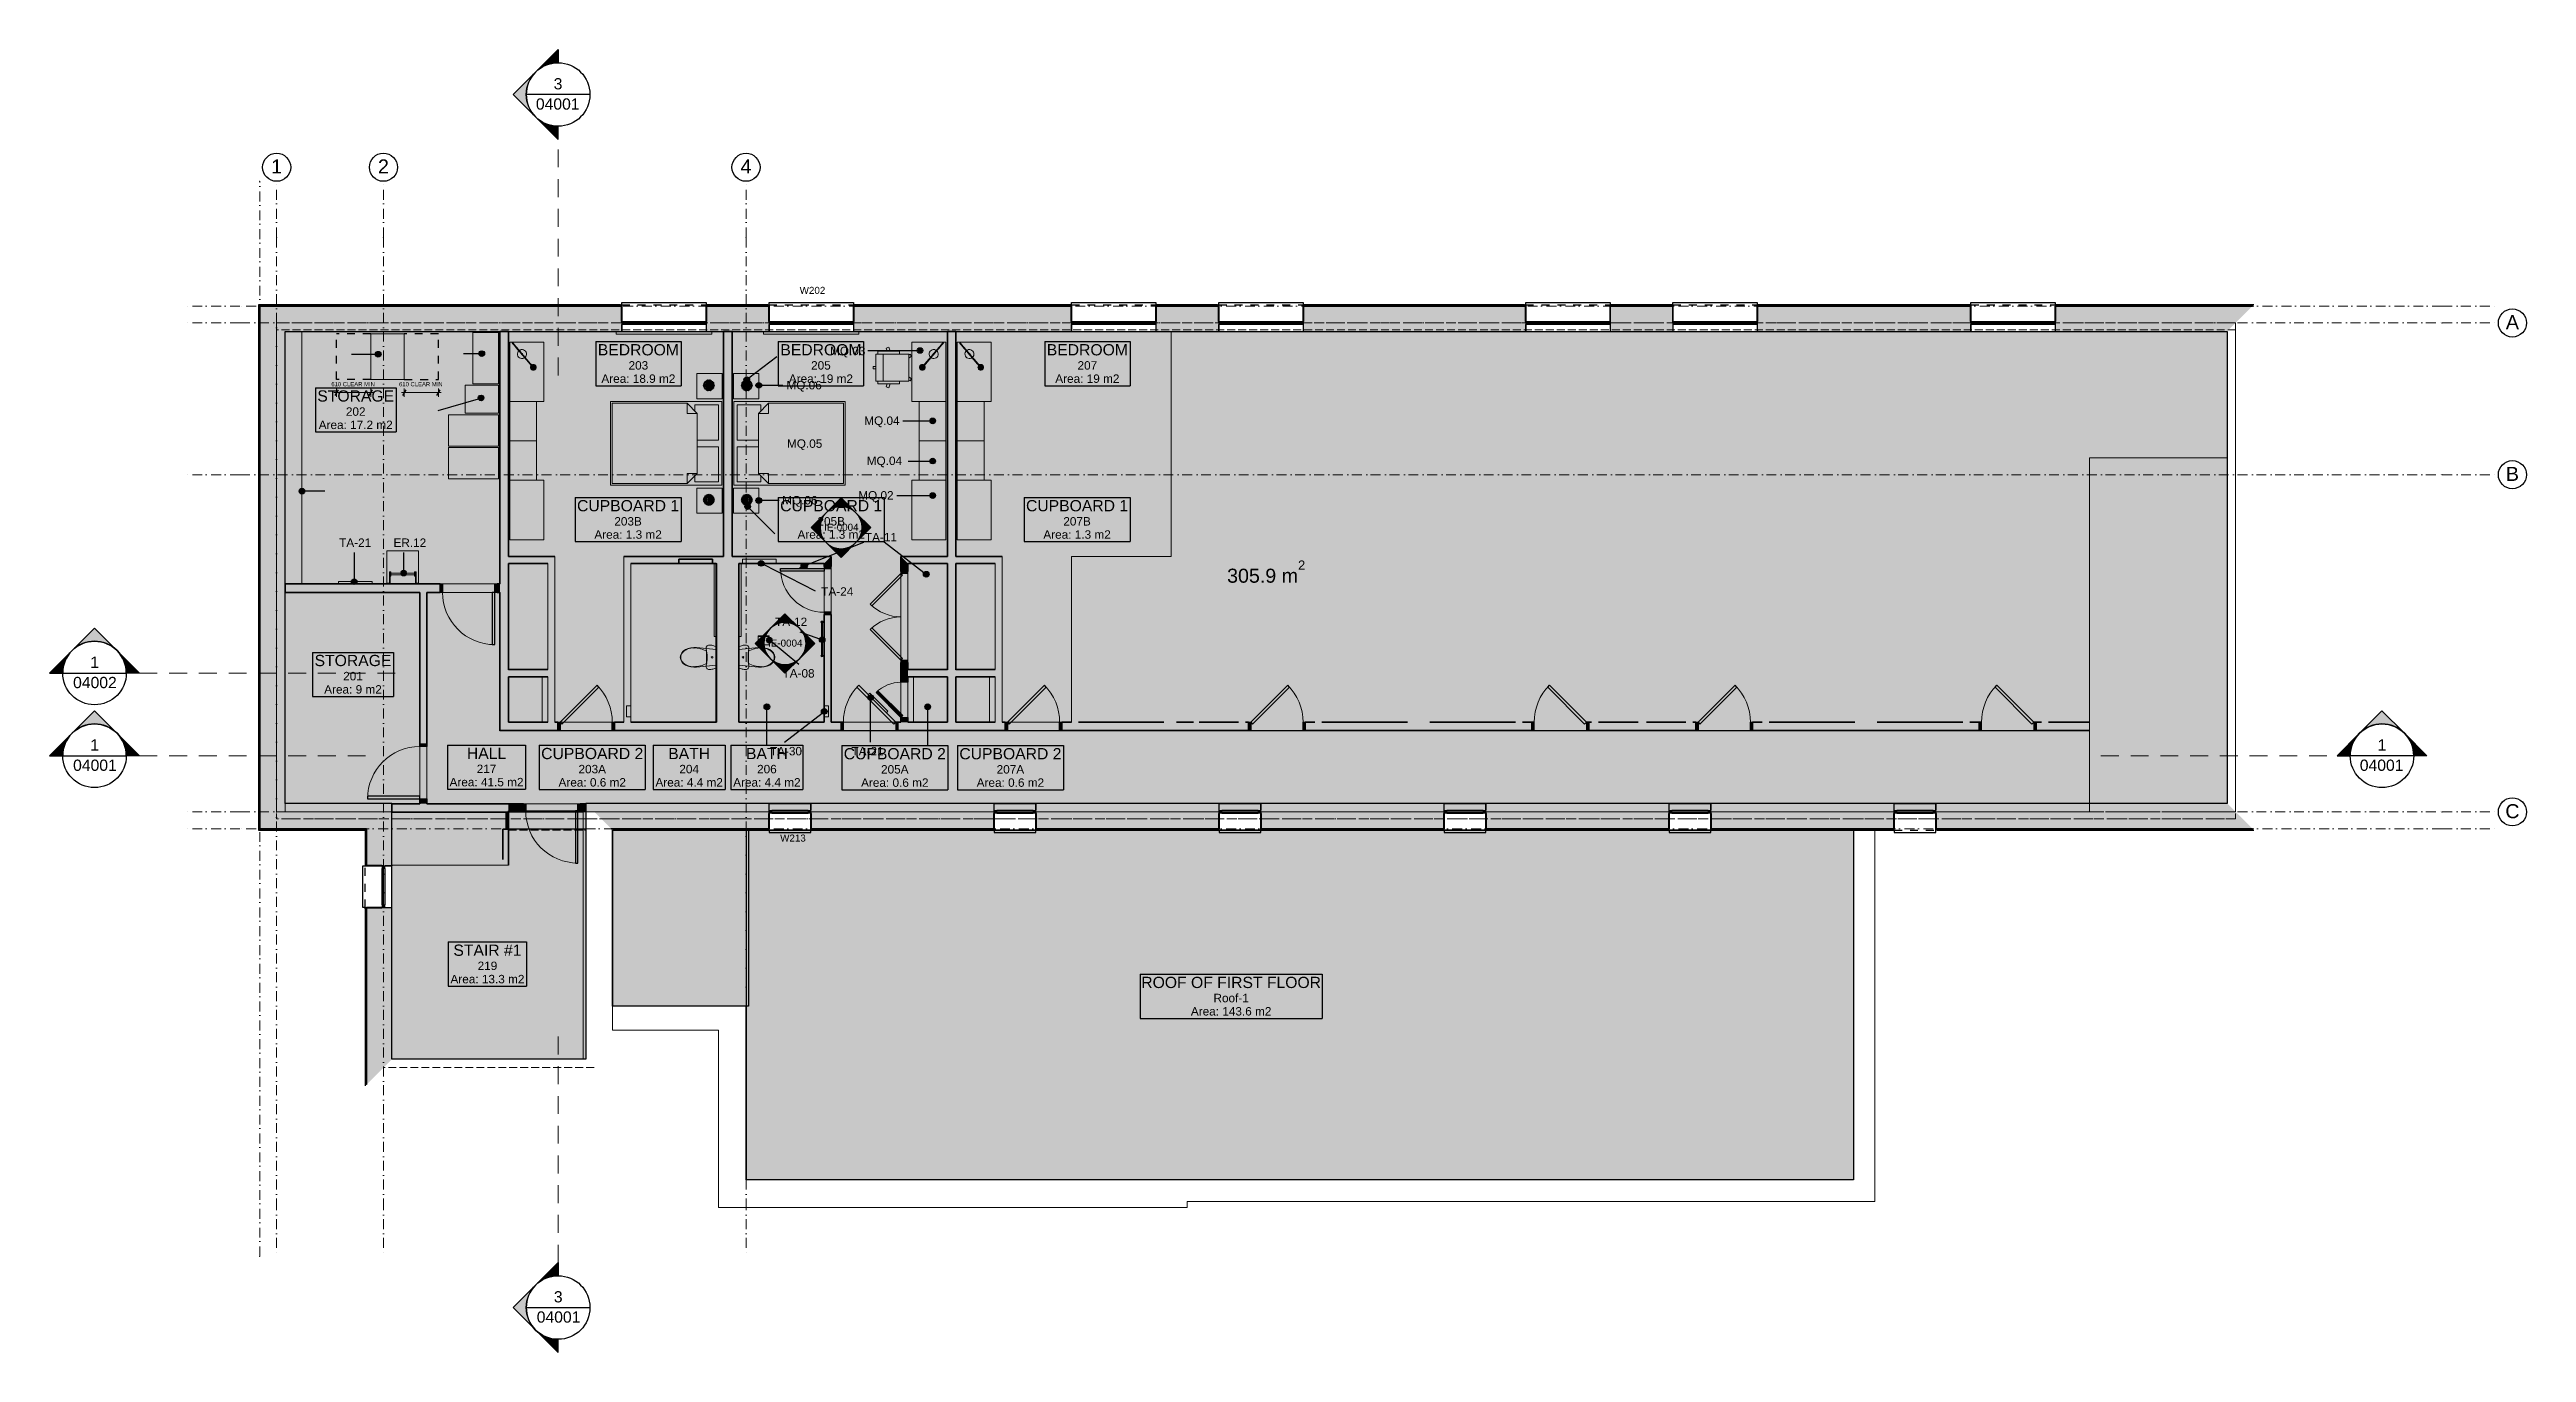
# Model space of a CAD drawing. Header units: millimetres. Extents: x -4040 to 97987, y -17467 to 39515.
# Drawn here: x -4040 to 40023, y -3069 to 20115 of the extents above; entities that cross this region are included whole.
import ezdxf
from ezdxf.enums import TextEntityAlignment as Align

# ---------------------------------------------------------------- set-up
doc = ezdxf.new("R2010")
doc.units = ezdxf.units.MM
doc.header["$MEASUREMENT"] = 0
for name, pattern in [('Dashed', [282.222223, 141.111112, -141.111112]), ('Dot & Dashed', [335.138881, 176.388884, -88.194442, 0, -70.555556]), ('Hidden Line', [195.611112, 141.111112, -54.5]), ('Long Dashed', [529.166651, 317.499995, -211.666656])]:
    doc.linetypes.add(name, pattern=pattern)
for name, color, linetype in [('A-Ee_40_20-M_GeneralFFAndEInternalFixed', 7, 'Continuous'), ('A-Zz_20_10_90-T_TextFFEInternal', 7, 'Continuous'), ('A-Zz_20_10_90-T_TextWindow', 7, 'Continuous'), ('A-Zz_50_90_00-M_GrossInternal', 7, 'Continuous'), ('A-Zz_60_50_30-P_MarkerInteriorElevation', 7, 'Continuous'), ('A-Zz_60_50_80-P_MarkerSection', 7, 'Continuous'), ('NewA-Ee_25_10-M_WallsExternal', 7, 'Continuous'), ('NewA-Ee_25_10-M_WallsInternal', 7, 'Continuous'), ('NewA-Ee_30_10-M_Roofs', 7, 'Continuous'), ('NewA-Ee_30_40-M_Floors', 7, 'Continuous'), ('NewA-Ee_40_20-M_GeneralFFAndEInternalEquipment', 7, 'Continuous'), ('NewA-Ee_40_20-M_GeneralFFAndEInternalFixed', 7, 'Continuous'), ('NewA-Ee_40_20-M_GeneralFFAndEInternalMovable', 7, 'Continuous'), ('NewA-Ee_40_20-M_GeneralFFAndEInternalSanitary', 7, 'Continuous'), ('NewA-SL-M_SpacesExternal', 7, 'Continuous'), ('NewA-SL-M_SpacesInternal', 7, 'Continuous'), ('NewA-Ss_30_25-M_CeilingAndSoffitSystems', 7, 'Continuous'), ('NewA-Zz_20_10_90-T_TextFFEInternal', 7, 'Continuous'), ('NewA-Zz_20_20-D_DimensionFFE', 7, 'Continuous'), ('NewA-Zz_35_40_80-M_GridStructural', 7, 'Continuous'), ('NewA-Zz_50_10_90-P_BoundarySpace', 7, 'Continuous'), ('NewA-Zz_50_90_00-M_GrossInternal', 7, 'Continuous'), ('NewA-Zz_60_50_90-P_VoidOpening', 7, 'Continuous')]:
    doc.layers.add(name, color=color, linetype=linetype)
doc.styles.add('GENERATED_STYLE_1', font='')
doc.styles.get('GENERATED_STYLE_1').set_extended_font_data('Arial')
doc.dimstyles.new('GENERATED_STYLE__1', dxfattribs={"dimtxt": 75, "dimasz": 76, "dimexe": 0.18, "dimexo": 300, "dimgap": 0.09, "dimtad": 1, "dimtih": 1, "dimtoh": 1, "dimdec": 0, "dimzin": 0, "dimdsep": 46, "dimtxsty": 'GENERATED_STYLE_1', "dimblk": 'ARROWHEAD_2', "dimblk1": 'ARROWHEAD_2', "dimblk2": 'ARROWHEAD_2', "dimcen": 0.09, "dimclrd": 6, "dimclre": 6, "dimclrt": 7, "dimazin": 0, "dimtfac": 1, "dimtdec": 4, "dimtmove": 2, "dimatfit": 3, "dimfxl": 0, "dimtolj": 1, "dimtzin": 0, "dimarcsym": 0})

msp = doc.modelspace()

# ---------------------------------------------------------------- texts
at = {"layer": 'A-Zz_50_90_00-M_GrossInternal', "insert": (16908.2, 10624.1), "char_height": 250, "attachment_point": 7, "style": 'GENERATED_STYLE_1'}
msp.add_mtext('{\\fArial|b0|i0|c0|p34;305.9 m{\\H0.66x;\\S2^  ;}}', dxfattribs=at)

# ---------------------------------------------------------------- blocks, each defined once
blk = doc.blocks.new('STAIR #1_219_1_2', base_point=(3750, 3881))
at = {"layer": 'NewA-SL-M_SpacesInternal', "color": 253, "linetype": 'Continuous', "lineweight": 13}
for p, q in [((5451, 6545), (4124, 6545)), ((4124, 6545), (4124, 5600)), ((5451, 2150), (5451, 6545)), ((2050, 5600), (2050, 2150)), ((4122, 5600), (2050, 5600)), ((4124, 5600), (4122, 5600)), ((2050, 2150), (5451, 2150))]:
    blk.add_line(p, q, dxfattribs=at)
at = {"layer": 'NewA-SL-M_SpacesInternal', "linetype": 'Continuous'}
for p, q in [((3054, 4235), (3054, 3920)), ((3054, 4235), (4446, 4235)), ((4446, 4235), (4446, 3920)), ((3054, 3920), (3054, 3685)), ((3054, 3685), (3054, 3449)), ((4446, 3920), (4446, 3685)), ((4446, 3685), (4446, 3449)), ((3054, 3449), (4446, 3449))]:
    blk.add_line(p, q, dxfattribs=at)
at = {"layer": 'NewA-SL-M_SpacesInternal', "color": 5, "lineweight": 70, "style": 'GENERATED_STYLE_1'}
for tag, height, p in [('ROOM_NAME', 200, (3750, 4189)), ('ROOM_NUMBER', 150, (3750, 3886)), ('adj_text', 150, (3750, 3650))]:
    blk.add_attdef(tag, text='', height=height, dxfattribs=at).set_placement(p, align=Align.TOP_CENTER)
blk = doc.blocks.new('Slab_1_2', base_point=(32250, 6550))
at = {"layer": 'NewA-Ee_30_40-M_Floors', "linetype": 'Continuous', "lineweight": 13}
blk.add_hatch(color=254, dxfattribs=at).paths.add_polyline_path([(32250, 6550), (32250, 12848), (34700, 12848), (34700, 15100), (150, 15100), (150, 6550)])
at = {"layer": 'NewA-Ee_30_40-M_Floors', "color": 6, "linetype": 'Continuous', "lineweight": 13, "flags": 128}
blk.add_lwpolyline([(32250, 6550), (150, 6550), (150, 15100), (34700, 15100), (34700, 12848), (32250, 12848)], close=True, dxfattribs=at)
blk = doc.blocks.new('HALL_217_2_2', base_point=(3734, 7386))
at = {"layer": 'NewA-SL-M_SpacesInternal', "color": 253, "linetype": 'Continuous', "lineweight": 13}
for p, q in [((3974, 10456), (2673, 10456)), ((2673, 10456), (2673, 6695)), ((3974, 7995), (3974, 10456)), ((32250, 7995), (3974, 7995)), ((32250, 6700), (32250, 7995)), ((2673, 6695), (4122, 6695)), ((4122, 6695), (5500, 6695)), ((5500, 6700), (32250, 6700)), ((5500, 6695), (5500, 6700))]:
    blk.add_line(p, q, dxfattribs=at)
at = {"layer": 'NewA-SL-M_SpacesInternal', "linetype": 'Continuous'}
for p, q in [((3038, 7739), (3038, 7425)), ((3038, 7739), (4430, 7739)), ((4430, 7739), (4430, 7425)), ((3038, 7425), (3038, 7189)), ((3038, 7189), (3038, 6954)), ((4430, 7425), (4430, 7189)), ((4430, 7189), (4430, 6954)), ((3038, 6954), (4430, 6954))]:
    blk.add_line(p, q, dxfattribs=at)
at = {"layer": 'NewA-SL-M_SpacesInternal', "color": 5, "lineweight": 70, "style": 'GENERATED_STYLE_1'}
for tag, height, p in [('ROOM_NAME', 200, (3734, 7694)), ('ROOM_NUMBER', 150, (3734, 7391)), ('adj_text', 150, (3734, 7155))]:
    blk.add_attdef(tag, text='', height=height, dxfattribs=at).set_placement(p, align=Align.TOP_CENTER)
blk = doc.blocks.new('STORAGE_201_3_2', base_point=(1358, 9036))
at = {"layer": 'NewA-SL-M_SpacesInternal', "color": 253, "linetype": 'Continuous', "lineweight": 13}
for p, q in [((150, 10456), (150, 6700)), ((2548, 10456), (150, 10456)), ((2548, 6695), (2548, 10456)), ((150, 6700), (2050, 6700)), ((2050, 6700), (2050, 6695)), ((2050, 6695), (2548, 6695))]:
    blk.add_line(p, q, dxfattribs=at)
at = {"layer": 'NewA-SL-M_SpacesInternal', "linetype": 'Continuous'}
for p, q in [((640, 9389), (640, 9075)), ((640, 9389), (2076, 9389)), ((2076, 9389), (2076, 9075)), ((640, 9075), (640, 8839)), ((640, 8839), (640, 8604)), ((2076, 9075), (2076, 8839)), ((2076, 8839), (2076, 8604)), ((640, 8604), (2076, 8604))]:
    blk.add_line(p, q, dxfattribs=at)
at = {"layer": 'NewA-SL-M_SpacesInternal', "color": 5, "lineweight": 70, "style": 'GENERATED_STYLE_1'}
for tag, height, p in [('ROOM_NAME', 200, (1358, 9344)), ('ROOM_NUMBER', 150, (1358, 9041)), ('adj_text', 150, (1358, 8805))]:
    blk.add_attdef(tag, text='', height=height, dxfattribs=at).set_placement(p, align=Align.TOP_CENTER)
blk = doc.blocks.new('STORAGE_202_4_2', base_point=(1407, 13743))
at = {"layer": 'NewA-SL-M_SpacesInternal', "color": 253, "linetype": 'Continuous', "lineweight": 13}
for p, q in [((150, 15100), (150, 10606)), ((3974, 15100), (150, 15100)), ((3974, 10606), (3974, 15100)), ((150, 10606), (3974, 10606))]:
    blk.add_line(p, q, dxfattribs=at)
at = {"layer": 'NewA-SL-M_SpacesInternal', "linetype": 'Continuous'}
for p, q in [((689, 14097), (689, 13782)), ((689, 14097), (2125, 14097)), ((689, 13782), (689, 13547)), ((2125, 14097), (2125, 13782)), ((2125, 13782), (2125, 13547)), ((689, 13547), (689, 13311)), ((689, 13311), (2125, 13311)), ((2125, 13547), (2125, 13311))]:
    blk.add_line(p, q, dxfattribs=at)
at = {"layer": 'NewA-SL-M_SpacesInternal', "color": 5, "lineweight": 70, "style": 'GENERATED_STYLE_1'}
for tag, height, p in [('ROOM_NAME', 200, (1407, 14051)), ('ROOM_NUMBER', 150, (1407, 13748)), ('adj_text', 150, (1407, 13512))]:
    blk.add_attdef(tag, text='', height=height, dxfattribs=at).set_placement(p, align=Align.TOP_CENTER)
blk = doc.blocks.new('BEDROOM_203_5_2', base_point=(6435, 14565))
at = {"layer": 'NewA-SL-M_SpacesInternal', "color": 253, "linetype": 'Continuous', "lineweight": 13}
for p, q in [((4124, 15100), (4124, 11096)), ((7952, 15100), (4124, 15100)), ((7952, 11096), (7952, 15100)), ((4124, 11096), (4948, 11096)), ((4948, 11096), (4948, 8145)), ((6176, 8145), (6176, 11096)), ((6176, 11096), (7952, 11096)), ((4948, 8145), (6176, 8145))]:
    blk.add_line(p, q, dxfattribs=at)
at = {"layer": 'NewA-SL-M_SpacesInternal', "linetype": 'Continuous'}
for p, q in [((5677, 14919), (5677, 14604)), ((5677, 14919), (7194, 14919)), ((5677, 14604), (5677, 14369)), ((7194, 14919), (7194, 14604)), ((7194, 14604), (7194, 14369)), ((5677, 14369), (5677, 14133)), ((5677, 14133), (7194, 14133)), ((7194, 14369), (7194, 14133))]:
    blk.add_line(p, q, dxfattribs=at)
at = {"layer": 'NewA-SL-M_SpacesInternal', "color": 5, "lineweight": 70, "style": 'GENERATED_STYLE_1'}
for tag, height, p in [('ROOM_NAME', 200, (6435, 14873)), ('ROOM_NUMBER', 150, (6435, 14570)), ('adj_text', 150, (6435, 14334))]:
    blk.add_attdef(tag, text='', height=height, dxfattribs=at).set_placement(p, align=Align.TOP_CENTER)
blk = doc.blocks.new('CUPBOARD 1_203B_6_2', base_point=(6252, 11790))
at = {"layer": 'NewA-SL-M_SpacesInternal', "linetype": 'Continuous'}
for p, q in [((5311, 12144), (5311, 11830)), ((5311, 12144), (7194, 12144)), ((7194, 12144), (7194, 11830)), ((5311, 11830), (5311, 11594)), ((5311, 11594), (5311, 11358)), ((7194, 11830), (7194, 11594)), ((7194, 11594), (7194, 11358)), ((5311, 11358), (7194, 11358))]:
    blk.add_line(p, q, dxfattribs=at)
at = {"layer": 'NewA-SL-M_SpacesInternal', "color": 253, "linetype": 'Continuous', "lineweight": 13}
for p, q in [((4124, 10971), (4124, 9081)), ((4823, 10971), (4124, 10971)), ((4823, 9081), (4823, 10971)), ((4124, 9081), (4823, 9081))]:
    blk.add_line(p, q, dxfattribs=at)
at = {"layer": 'NewA-SL-M_SpacesInternal', "color": 5, "lineweight": 70, "style": 'GENERATED_STYLE_1'}
for tag, height, p in [('ROOM_NAME', 200, (6252, 12098)), ('ROOM_NUMBER', 150, (6252, 11795)), ('adj_text', 150, (6252, 11560))]:
    blk.add_attdef(tag, text='', height=height, dxfattribs=at).set_placement(p, align=Align.TOP_CENTER)
blk = doc.blocks.new('CUPBOARD 2_203A_7_2', base_point=(5615, 7382))
at = {"layer": 'NewA-SL-M_SpacesInternal', "color": 253, "linetype": 'Continuous', "lineweight": 13}
for p, q in [((4124, 8956), (4124, 8145)), ((4823, 8956), (4124, 8956)), ((4823, 8145), (4823, 8956)), ((4124, 8145), (4823, 8145))]:
    blk.add_line(p, q, dxfattribs=at)
at = {"layer": 'NewA-SL-M_SpacesInternal', "linetype": 'Continuous'}
for p, q in [((4673, 7735), (4673, 7421)), ((4673, 7735), (6556, 7735)), ((6556, 7735), (6556, 7421)), ((4673, 7421), (4673, 7185)), ((4673, 7185), (4673, 6949)), ((6556, 7421), (6556, 7185)), ((6556, 7185), (6556, 6949)), ((4673, 6949), (6556, 6949))]:
    blk.add_line(p, q, dxfattribs=at)
at = {"layer": 'NewA-SL-M_SpacesInternal', "color": 5, "lineweight": 70, "style": 'GENERATED_STYLE_1'}
for tag, height, p in [('ROOM_NAME', 200, (5615, 7689)), ('ROOM_NUMBER', 150, (5615, 7387)), ('adj_text', 150, (5615, 7151))]:
    blk.add_attdef(tag, text='', height=height, dxfattribs=at).set_placement(p, align=Align.TOP_CENTER)
blk = doc.blocks.new('Slab_2_2', base_point=(150, 6700))
at = {"layer": 'NewA-Ss_30_25-M_CeilingAndSoffitSystems', "linetype": 'Continuous', "lineweight": 0}
blk.add_hatch(color=255, dxfattribs=at).paths.add_polyline_path([(150, 6700), (2548, 6700), (2548, 10456), (150, 10456)])
at = {"layer": 'NewA-Ss_30_25-M_CeilingAndSoffitSystems', "color": 6, "linetype": 'Continuous', "lineweight": 13, "flags": 128}
blk.add_lwpolyline([(150, 6700), (2548, 6700), (2548, 10456), (150, 10456)], close=True, dxfattribs=at)
blk = doc.blocks.new('Slab_3_2', base_point=(150, 10606))
at = {"layer": 'NewA-Ss_30_25-M_CeilingAndSoffitSystems', "linetype": 'Continuous', "lineweight": 0}
blk.add_hatch(color=255, dxfattribs=at).paths.add_polyline_path([(150, 10606), (1961, 10606), (1961, 11196), (2526, 11196), (2526, 10606), (3974, 10606), (3974, 15100), (150, 15100)])
at = {"layer": 'NewA-Ss_30_25-M_CeilingAndSoffitSystems', "color": 6, "linetype": 'Continuous', "lineweight": 13, "flags": 128}
blk.add_lwpolyline([(150, 10606), (1961, 10606), (1961, 11196), (2526, 11196), (2526, 10606), (3974, 10606), (3974, 15100), (150, 15100)], close=True, dxfattribs=at)
blk = doc.blocks.new('Slab_4_2', base_point=(4124, 15100))
at = {"layer": 'NewA-Ss_30_25-M_CeilingAndSoffitSystems', "linetype": 'Continuous', "lineweight": 0}
blk.add_hatch(color=255, dxfattribs=at).paths.add_polyline_path([(4124, 15100), (4124, 11096), (4948, 11096), (4948, 8145), (6176, 8145), (6176, 11096), (7952, 11096), (7952, 15100)])
at = {"layer": 'NewA-Ss_30_25-M_CeilingAndSoffitSystems', "color": 6, "linetype": 'Continuous', "lineweight": 13, "flags": 128}
blk.add_lwpolyline([(4124, 15100), (7952, 15100), (7952, 11096), (6176, 11096), (6176, 8145), (4948, 8145), (4948, 11096), (4124, 11096)], close=True, dxfattribs=at)
blk = doc.blocks.new('Slab_5_2', base_point=(32250, 6700))
at = {"layer": 'NewA-Ss_30_25-M_CeilingAndSoffitSystems', "linetype": 'Continuous', "lineweight": 0}
blk.add_hatch(color=255, dxfattribs=at).paths.add_polyline_path([(32250, 6700), (32250, 7995), (3974, 7995), (3974, 10456), (2673, 10456), (2673, 6695)])
at = {"layer": 'NewA-Ss_30_25-M_CeilingAndSoffitSystems', "color": 6, "linetype": 'Continuous', "lineweight": 13, "flags": 128}
blk.add_lwpolyline([(32250, 6700), (2673, 6695), (2673, 10456), (3974, 10456), (3974, 7995), (32250, 7995)], close=True, dxfattribs=at)
blk = doc.blocks.new('Slab_6_2', base_point=(5500, 2150))
at = {"layer": 'NewA-Ss_30_25-M_CeilingAndSoffitSystems', "linetype": 'Continuous', "lineweight": 0}
blk.add_hatch(color=255, dxfattribs=at).paths.add_polyline_path([(5500, 2150), (5500, 6250), (4124, 6250), (4124, 5600), (2050, 5600), (2050, 2150)])
at = {"layer": 'NewA-Ss_30_25-M_CeilingAndSoffitSystems', "color": 6, "linetype": 'Continuous', "lineweight": 13, "flags": 128}
blk.add_lwpolyline([(5500, 2150), (5500, 6250), (4124, 6250), (4124, 5600), (2050, 5600), (2050, 2150)], close=True, dxfattribs=at)
blk = doc.blocks.new('Slab_7_2', base_point=(4122, 6245))
at = {"layer": 'NewA-Ss_30_25-M_CeilingAndSoffitSystems', "linetype": 'Continuous', "lineweight": 0}
blk.add_hatch(color=255, dxfattribs=at).paths.add_polyline_path([(4122, 6245), (5500, 6245), (5500, 6570), (4122, 6570)])
at = {"layer": 'NewA-Ss_30_25-M_CeilingAndSoffitSystems', "color": 6, "linetype": 'Continuous', "lineweight": 13, "flags": 128}
blk.add_lwpolyline([(4122, 6245), (5500, 6245), (5500, 6570), (4122, 6570)], close=True, dxfattribs=at)
blk = doc.blocks.new('Slab_8_2', base_point=(4124, 10971))
at = {"layer": 'NewA-Ss_30_25-M_CeilingAndSoffitSystems', "linetype": 'Continuous', "lineweight": 0}
blk.add_hatch(color=255, dxfattribs=at).paths.add_polyline_path([(4124, 10971), (4124, 9081), (4823, 9081), (4823, 10971)])
at = {"layer": 'NewA-Ss_30_25-M_CeilingAndSoffitSystems', "color": 6, "linetype": 'Continuous', "lineweight": 13, "flags": 128}
blk.add_lwpolyline([(4124, 10971), (4823, 10971), (4823, 9081), (4124, 9081)], close=True, dxfattribs=at)
blk = doc.blocks.new('Slab_9_2', base_point=(4124, 8956))
at = {"layer": 'NewA-Ss_30_25-M_CeilingAndSoffitSystems', "linetype": 'Continuous', "lineweight": 0}
blk.add_hatch(color=255, dxfattribs=at).paths.add_polyline_path([(4124, 8956), (4124, 8145), (4823, 8145), (4823, 8956)])
at = {"layer": 'NewA-Ss_30_25-M_CeilingAndSoffitSystems', "color": 6, "linetype": 'Continuous', "lineweight": 13, "flags": 128}
blk.add_lwpolyline([(4124, 8956), (4823, 8956), (4823, 8145), (4124, 8145)], close=True, dxfattribs=at)
blk = doc.blocks.new('Double Window 19')
at = {"layer": 'NewA-Ee_25_10-M_WallsExternal', "linetype": 'Continuous', "lineweight": 13}
for points in [[(-750, 0), (-750, -50), (-700, -50), (-700, 0)], [(0, -50), (0, 0), (-50, 0), (-50, -50)], [(0, 0), (0, -50), (50, -50), (50, 0)], [(750, -50), (750, 0), (700, 0), (700, -50)]]:
    blk.add_hatch(color=104, dxfattribs=at).paths.add_polyline_path(points)
at = {"layer": 'NewA-Ee_25_10-M_WallsExternal', "linetype": 'Continuous'}
for p, q in [((-750, 300), (-750, 340)), ((-750, 340), (750, 340)), ((-700, 0), (-50, 0)), ((50, 0), (700, 0)), ((750, 340), (750, 300)), ((-750, -25), (-750, -50)), ((-750, -175), (750, -175)), ((-700, -25), (-50, -25)), ((-50, -50), (-700, -50)), ((50, -25), (700, -25)), ((700, -50), (50, -50)), ((750, -25), (750, -50))]:
    blk.add_line(p, q, dxfattribs=at)
at = {"layer": 'NewA-Ee_25_10-M_WallsExternal', "linetype": 'Dashed'}
blk.add_line((-750, 300), (750, 300), dxfattribs=at)
at = {"layer": 'NewA-Ee_25_10-M_WallsExternal', "color": 24, "linetype": 'Continuous', "lineweight": 13}
for p, q in [((-750, 0), (-700, 0)), ((-700, 0), (-700, -50)), ((-50, -50), (-50, 0)), ((-50, 0), (0, 0)), ((0, 0), (50, 0)), ((50, 0), (50, -50)), ((700, -50), (700, 0)), ((700, 0), (750, 0)), ((-700, -50), (-750, -50)), ((0, -50), (-50, -50)), ((50, -50), (0, -50)), ((750, -50), (700, -50))]:
    blk.add_line(p, q, dxfattribs=at)
at = {"layer": 'NewA-Ee_25_10-M_WallsExternal', "color": 92, "linetype": 'Continuous', "lineweight": 35}
for p, q in [((-750, 0), (-750, -25)), ((750, 0), (750, -25))]:
    blk.add_line(p, q, dxfattribs=at)
blk = doc.blocks.new('Wall_1_2', base_point=(0, 15250))
at = {"layer": 'NewA-Ee_25_10-M_WallsExternal', "linetype": 'Continuous', "lineweight": 13}
for points in [[(6120, 15575), (-325, 15575), (-305, 15555), (6120, 15555)], [(-300, 15550), (0, 15250), (6140, 15250), (6140, 15275), (6120, 15275), (6120, 15550)], [(6120, 15575), (6120, 15275), (6140, 15275), (6140, 15575)], [(7660, 15575), (7640, 15575), (7640, 15275), (7660, 15275)], [(7640, 15275), (7640, 15250), (8760, 15250), (8760, 15275), (8740, 15275), (8740, 15550), (7660, 15550), (7660, 15275)], [(7660, 15575), (7660, 15555), (8740, 15555), (8740, 15575)], [(8740, 15575), (8740, 15275), (8760, 15275), (8760, 15575)], [(10280, 15575), (10260, 15575), (10260, 15275), (10280, 15275)], [(10260, 15275), (10260, 15250), (14140, 15250), (14140, 15275), (14120, 15275), (14120, 15550), (10280, 15550), (10280, 15275)], [(10280, 15575), (10280, 15555), (14120, 15555), (14120, 15575)], [(14120, 15575), (14120, 15275), (14140, 15275), (14140, 15575)], [(15660, 15575), (15640, 15575), (15640, 15275), (15660, 15275)], [(15640, 15275), (15640, 15250), (16760, 15250), (16760, 15275), (16740, 15275), (16740, 15550), (15660, 15550), (15660, 15275)], [(15660, 15575), (15660, 15555), (16740, 15555), (16740, 15575)], [(16740, 15575), (16740, 15275), (16760, 15275), (16760, 15575)], [(18280, 15575), (18260, 15575), (18260, 15275), (18280, 15275)], [(18260, 15275), (18260, 15250), (22220, 15250), (22220, 15275), (22200, 15275), (22200, 15550), (18280, 15550), (18280, 15275)], [(18280, 15575), (18280, 15555), (22200, 15555), (22200, 15575)], [(22200, 15575), (22200, 15275), (22220, 15275), (22220, 15575)], [(23740, 15575), (23720, 15575), (23720, 15275), (23740, 15275)], [(23720, 15275), (23720, 15250), (24840, 15250), (24840, 15275), (24820, 15275), (24820, 15550), (23740, 15550), (23740, 15275)], [(23740, 15555), (24820, 15555), (24820, 15575), (23740, 15575)], [(24820, 15575), (24820, 15275), (24840, 15275), (24840, 15575)], [(26360, 15575), (26340, 15575), (26340, 15275), (26360, 15275)], [(26340, 15275), (26340, 15250), (30140, 15250), (30140, 15275), (30120, 15275), (30120, 15550), (26360, 15550), (26360, 15275)], [(26360, 15575), (26360, 15555), (30120, 15555), (30120, 15575)], [(30120, 15575), (30120, 15275), (30140, 15275), (30140, 15575)], [(31660, 15575), (31640, 15575), (31640, 15275), (31660, 15275)], [(31640, 15275), (31640, 15250), (34850, 15250), (35150, 15550), (31660, 15550), (31660, 15275)], [(35175, 15575), (31660, 15575), (31660, 15555), (35155, 15555)], [(0, 15250), (70, 15180), (6127, 15180), (6127, 15225), (6140, 15225), (6140, 15250)], [(6127, 15180), (70, 15180), (134, 15116), (6127, 15116)], [(6127, 15116), (134, 15116), (150, 15100), (6127, 15100)], [(6127, 15100), (6140, 15100), (6140, 15225), (6127, 15225)], [(8760, 15250), (7640, 15250), (7640, 15225), (7653, 15225), (7653, 15180), (8747, 15180), (8747, 15225), (8760, 15225)], [(7653, 15100), (7653, 15225), (7640, 15225), (7640, 15100)], [(7653, 15116), (8747, 15116), (8747, 15180), (7653, 15180)], [(8747, 15116), (7653, 15116), (7653, 15100), (8747, 15100)], [(8747, 15100), (8760, 15100), (8760, 15225), (8747, 15225)], [(14140, 15250), (10260, 15250), (10260, 15225), (10273, 15225), (10273, 15180), (14127, 15180), (14127, 15225), (14140, 15225)], [(10273, 15100), (10273, 15225), (10260, 15225), (10260, 15100)], [(10273, 15180), (10273, 15116), (14127, 15116), (14127, 15180)], [(14127, 15116), (10273, 15116), (10273, 15100), (14127, 15100)], [(14127, 15100), (14140, 15100), (14140, 15225), (14127, 15225)], [(16760, 15250), (15640, 15250), (15640, 15225), (15653, 15225), (15653, 15180), (16747, 15180), (16747, 15225), (16760, 15225)], [(15653, 15100), (15653, 15225), (15640, 15225), (15640, 15100)], [(15653, 15180), (15653, 15116), (16747, 15116), (16747, 15180)], [(16747, 15116), (15653, 15116), (15653, 15100), (16747, 15100)], [(16747, 15100), (16760, 15100), (16760, 15225), (16747, 15225)], [(22220, 15250), (18260, 15250), (18260, 15225), (18273, 15225), (18273, 15180), (22207, 15180), (22207, 15225), (22220, 15225)], [(18273, 15100), (18273, 15225), (18260, 15225), (18260, 15100)], [(18273, 15180), (18273, 15116), (22207, 15116), (22207, 15180)], [(22207, 15116), (18273, 15116), (18273, 15100), (22207, 15100)], [(22207, 15100), (22220, 15100), (22220, 15225), (22207, 15225)], [(23720, 15225), (23733, 15225), (23733, 15180), (24827, 15180), (24827, 15225), (24840, 15225), (24840, 15250), (23720, 15250)], [(23733, 15100), (23733, 15225), (23720, 15225), (23720, 15100)], [(23733, 15180), (23733, 15116), (24827, 15116), (24827, 15180)], [(24827, 15116), (23733, 15116), (23733, 15100), (24827, 15100)], [(24827, 15100), (24840, 15100), (24840, 15225), (24827, 15225)], [(30140, 15250), (26340, 15250), (26340, 15225), (26353, 15225), (26353, 15180), (30127, 15180), (30127, 15225), (30140, 15225)], [(26353, 15100), (26353, 15225), (26340, 15225), (26340, 15100)], [(26353, 15180), (26353, 15116), (30127, 15116), (30127, 15180)], [(30127, 15116), (26353, 15116), (26353, 15100), (30127, 15100)], [(30127, 15100), (30140, 15100), (30140, 15225), (30127, 15225)], [(34850, 15250), (31640, 15250), (31640, 15225), (31653, 15225), (31653, 15180), (34780, 15180)], [(31653, 15100), (31653, 15225), (31640, 15225), (31640, 15100)], [(31653, 15116), (34716, 15116), (34780, 15180), (31653, 15180)], [(31653, 15116), (31653, 15100), (34700, 15100), (34716, 15116)]]:
    blk.add_hatch(color=6, dxfattribs=at).paths.add_polyline_path(points)
at = {"layer": 'NewA-Ee_25_10-M_WallsExternal', "linetype": 'Continuous'}
for p, q in [((-305, 15555), (6120, 15555)), ((6120, 15575), (6140, 15575)), ((6140, 15575), (6140, 15555)), ((7660, 15575), (7640, 15575)), ((7640, 15575), (7640, 15555)), ((7660, 15555), (8740, 15555)), ((8740, 15575), (8760, 15575)), ((8760, 15575), (8760, 15555)), ((10280, 15575), (10260, 15575)), ((10260, 15575), (10260, 15555)), ((10280, 15555), (14120, 15555)), ((14120, 15575), (14140, 15575)), ((14140, 15575), (14140, 15555)), ((15660, 15575), (15640, 15575)), ((15640, 15575), (15640, 15555)), ((15660, 15555), (16740, 15555)), ((16740, 15575), (16760, 15575)), ((16760, 15575), (16760, 15555)), ((18280, 15575), (18260, 15575)), ((18260, 15575), (18260, 15555)), ((18280, 15555), (22200, 15555)), ((22200, 15575), (22220, 15575)), ((22220, 15575), (22220, 15555)), ((23740, 15575), (23720, 15575)), ((23720, 15575), (23720, 15555)), ((23740, 15555), (24820, 15555)), ((24820, 15575), (24840, 15575)), ((24840, 15575), (24840, 15555)), ((26360, 15575), (26340, 15575)), ((26340, 15575), (26340, 15555)), ((26360, 15555), (30120, 15555)), ((30120, 15575), (30140, 15575)), ((30140, 15575), (30140, 15555)), ((31660, 15575), (31640, 15575)), ((31640, 15575), (31640, 15555)), ((31660, 15555), (35155, 15555)), ((6127, 15100), (6140, 15100)), ((6140, 15250), (6140, 15225)), ((6140, 15225), (6140, 15180)), ((6140, 15180), (6140, 15116)), ((6140, 15116), (6140, 15100)), ((7640, 15250), (7640, 15225)), ((7640, 15225), (7640, 15180)), ((7640, 15180), (7640, 15116)), ((7640, 15116), (7640, 15100)), ((7653, 15100), (7640, 15100)), ((8747, 15100), (8760, 15100)), ((8760, 15250), (8760, 15225)), ((8760, 15225), (8760, 15180)), ((8760, 15180), (8760, 15116)), ((8760, 15116), (8760, 15100)), ((10260, 15250), (10260, 15225)), ((10260, 15225), (10260, 15180)), ((10260, 15180), (10260, 15116)), ((10260, 15116), (10260, 15100)), ((10273, 15100), (10260, 15100)), ((14127, 15100), (14140, 15100)), ((14140, 15250), (14140, 15225)), ((14140, 15225), (14140, 15180)), ((14140, 15180), (14140, 15116)), ((14140, 15116), (14140, 15100)), ((15640, 15250), (15640, 15225)), ((15640, 15225), (15640, 15180)), ((15640, 15180), (15640, 15116)), ((15640, 15116), (15640, 15100)), ((15653, 15100), (15640, 15100)), ((16747, 15100), (16760, 15100)), ((16760, 15250), (16760, 15225)), ((16760, 15225), (16760, 15180)), ((16760, 15180), (16760, 15116)), ((16760, 15116), (16760, 15100)), ((18260, 15250), (18260, 15225)), ((18260, 15225), (18260, 15180)), ((18260, 15180), (18260, 15116)), ((18260, 15116), (18260, 15100)), ((18273, 15100), (18260, 15100)), ((22207, 15100), (22220, 15100)), ((22220, 15250), (22220, 15225)), ((22220, 15225), (22220, 15180)), ((22220, 15180), (22220, 15116)), ((22220, 15116), (22220, 15100)), ((23720, 15250), (23720, 15225)), ((23720, 15225), (23720, 15180)), ((23720, 15180), (23720, 15116)), ((23720, 15116), (23720, 15100)), ((23733, 15100), (23720, 15100)), ((24827, 15100), (24840, 15100)), ((24840, 15250), (24840, 15225)), ((24840, 15225), (24840, 15180)), ((24840, 15180), (24840, 15116)), ((24840, 15116), (24840, 15100)), ((26340, 15250), (26340, 15225)), ((26340, 15225), (26340, 15180)), ((26340, 15180), (26340, 15116)), ((26340, 15116), (26340, 15100)), ((26353, 15100), (26340, 15100)), ((30127, 15100), (30140, 15100)), ((30140, 15250), (30140, 15225)), ((30140, 15225), (30140, 15180)), ((30140, 15180), (30140, 15116)), ((30140, 15116), (30140, 15100)), ((31640, 15250), (31640, 15225)), ((31640, 15225), (31640, 15180)), ((31640, 15180), (31640, 15116)), ((31640, 15116), (31640, 15100)), ((31653, 15100), (31640, 15100))]:
    blk.add_line(p, q, dxfattribs=at)
at = {"layer": 'NewA-Ee_25_10-M_WallsExternal', "color": 92, "linetype": 'Continuous', "lineweight": 35}
for p, q in [((-300, 15550), (6120, 15550)), ((6140, 15550), (6140, 15275)), ((7640, 15550), (7640, 15275)), ((7660, 15550), (8740, 15550)), ((8760, 15550), (8760, 15275)), ((10260, 15550), (10260, 15275)), ((10280, 15550), (14120, 15550)), ((14140, 15550), (14140, 15275)), ((15640, 15550), (15640, 15275)), ((15660, 15550), (16740, 15550)), ((16760, 15550), (16760, 15275)), ((18260, 15550), (18260, 15275)), ((18280, 15550), (22200, 15550)), ((22220, 15550), (22220, 15275)), ((23720, 15550), (23720, 15275)), ((23740, 15550), (24820, 15550)), ((24840, 15550), (24840, 15275)), ((26340, 15550), (26340, 15275)), ((26360, 15550), (30120, 15550)), ((30140, 15550), (30140, 15275)), ((31640, 15550), (31640, 15275)), ((31660, 15550), (35150, 15550)), ((6140, 15275), (6140, 15250)), ((7640, 15275), (7640, 15250)), ((8760, 15275), (8760, 15250)), ((10260, 15275), (10260, 15250)), ((14140, 15275), (14140, 15250)), ((15640, 15275), (15640, 15250)), ((16760, 15275), (16760, 15250)), ((18260, 15275), (18260, 15250)), ((22220, 15275), (22220, 15250)), ((23720, 15275), (23720, 15250)), ((24840, 15275), (24840, 15250)), ((26340, 15275), (26340, 15250)), ((30140, 15275), (30140, 15250)), ((31640, 15275), (31640, 15250))]:
    blk.add_line(p, q, dxfattribs=at)
at = {"layer": 'NewA-Ee_25_10-M_WallsExternal', "linetype": 'Continuous', "flags": 128}
for points in [[(6120, 15575), (-325, 15575)], [(8740, 15575), (7660, 15575)], [(14120, 15575), (10280, 15575)], [(16740, 15575), (15660, 15575)], [(22200, 15575), (18280, 15575)], [(24820, 15575), (23740, 15575)], [(30120, 15575), (26360, 15575)], [(35175, 15575), (31660, 15575)], [(150, 15100), (6127, 15100)], [(7653, 15100), (8747, 15100)], [(10273, 15100), (14127, 15100)], [(15653, 15100), (15911, 15100)], [(16011, 15100), (16747, 15100)], [(18273, 15100), (22207, 15100)], [(23733, 15100), (24827, 15100)], [(26353, 15100), (30127, 15100)], [(31653, 15100), (34700, 15100)]]:
    blk.add_lwpolyline(points, dxfattribs=at)
at = {"layer": 'NewA-Ee_25_10-M_WallsExternal', "linetype": 'Continuous', "zscale": 1000}
for p in [(6890, 15275), (9510, 15275), (14890, 15275), (17510, 15275), (22970, 15275), (25590, 15275), (30890, 15275)]:
    blk.add_blockref('Double Window 19', p, dxfattribs=at)
blk = doc.blocks.new('Wall_2_2', base_point=(0, 15250))
at = {"layer": 'NewA-Ee_25_10-M_WallsExternal', "linetype": 'Continuous', "lineweight": 13}
for points in [[(-305, 6245), (-305, 15555), (-325, 15575), (-325, 6225)], [(0, 6550), (0, 15250), (-300, 15550), (-300, 6250)], [(70, 6620), (70, 15180), (0, 15250), (0, 6550)], [(134, 6684), (134, 15116), (70, 15180), (70, 6620)], [(150, 6700), (150, 15100), (134, 15116), (134, 6684)]]:
    blk.add_hatch(color=6, dxfattribs=at).paths.add_polyline_path(points)
at = {"layer": 'NewA-Ee_25_10-M_WallsExternal', "linetype": 'Continuous'}
blk.add_line((-305, 6245), (-305, 15555), dxfattribs=at)
at = {"layer": 'NewA-Ee_25_10-M_WallsExternal', "color": 92, "linetype": 'Continuous', "lineweight": 35}
blk.add_line((-300, 6250), (-300, 15550), dxfattribs=at)
at = {"layer": 'NewA-Ee_25_10-M_WallsExternal', "linetype": 'Continuous', "flags": 128}
for points in [[(-325, 15575), (-325, 6225)], [(150, 6700), (150, 15100)]]:
    blk.add_lwpolyline(points, dxfattribs=at)
blk = doc.blocks.new('Window 19')
at = {"layer": 'NewA-Ee_25_10-M_WallsExternal', "linetype": 'Continuous', "lineweight": 13}
for points in [[(-372, 0), (-372, -50), (-322, -50), (-322, 0)], [(372, -50), (372, 0), (322, 0), (322, -50)]]:
    blk.add_hatch(color=104, dxfattribs=at).paths.add_polyline_path(points)
at = {"layer": 'NewA-Ee_25_10-M_WallsExternal', "linetype": 'Continuous'}
for p, q in [((-372, 300), (-372, 340)), ((-372, 340), (372, 340)), ((-322, 0), (322, 0)), ((372, 340), (372, 300)), ((-372, -25), (-372, -50)), ((-372, -175), (372, -175)), ((-322, -25), (322, -25)), ((322, -50), (-322, -50)), ((372, -25), (372, -50))]:
    blk.add_line(p, q, dxfattribs=at)
at = {"layer": 'NewA-Ee_25_10-M_WallsExternal', "linetype": 'Dashed'}
blk.add_line((-372, 300), (372, 300), dxfattribs=at)
at = {"layer": 'NewA-Ee_25_10-M_WallsExternal', "color": 24, "linetype": 'Continuous', "lineweight": 13}
for p, q in [((-372, 0), (-322, 0)), ((-322, 0), (-322, -50)), ((322, -50), (322, 0)), ((322, 0), (372, 0)), ((-322, -50), (-372, -50)), ((372, -50), (322, -50))]:
    blk.add_line(p, q, dxfattribs=at)
at = {"layer": 'NewA-Ee_25_10-M_WallsExternal', "color": 92, "linetype": 'Continuous', "lineweight": 35}
for p, q in [((-372, 0), (-372, -25)), ((372, 0), (372, -25))]:
    blk.add_line(p, q, dxfattribs=at)
blk = doc.blocks.new('Wall_3_2', base_point=(1900, 6550))
at = {"layer": 'NewA-Ee_25_10-M_WallsExternal', "linetype": 'Continuous', "lineweight": 13}
for points in [[(1900, 6550), (1900, 5592), (1925, 5592), (1925, 5605), (1970, 5605), (1970, 6620)], [(2034, 6684), (1970, 6620), (1970, 5605), (2034, 5605)], [(2034, 5605), (2050, 5605), (2050, 6700), (2034, 6684)], [(1575, 5612), (1595, 5612), (1595, 6245), (1575, 6225)], [(1600, 5612), (1875, 5612), (1875, 5592), (1900, 5592), (1900, 6550), (1600, 6250)], [(1575, 5612), (1575, 5592), (1875, 5592), (1875, 5612)], [(2050, 5605), (1925, 5605), (1925, 5592), (2050, 5592)], [(1575, 4827), (1875, 4827), (1875, 4848), (1575, 4848)], [(1600, 1700), (1900, 2000), (1900, 4848), (1875, 4848), (1875, 4827), (1600, 4827)], [(1900, 4848), (1900, 2000), (1970, 2070), (1970, 4835), (1925, 4835), (1925, 4848)], [(2050, 4835), (2050, 4848), (1925, 4848), (1925, 4835)], [(1575, 4827), (1575, 1675), (1595, 1695), (1595, 4827)], [(1970, 4835), (1970, 2070), (2034, 2134), (2034, 4835)], [(2034, 4835), (2034, 2134), (2050, 2150), (2050, 4835)]]:
    blk.add_hatch(color=6, dxfattribs=at).paths.add_polyline_path(points)
at = {"layer": 'NewA-Ee_25_10-M_WallsExternal', "linetype": 'Continuous'}
for p, q in [((1595, 5612), (1595, 6245)), ((1575, 5612), (1575, 5592)), ((1575, 5592), (1595, 5592)), ((1900, 5592), (1925, 5592)), ((1925, 5592), (1970, 5592)), ((1970, 5592), (2034, 5592)), ((2034, 5592), (2050, 5592)), ((2050, 5605), (2050, 5592)), ((1575, 4827), (1575, 4848)), ((1575, 4848), (1595, 4848)), ((1900, 4848), (1925, 4848)), ((1925, 4848), (1970, 4848)), ((1970, 4848), (2034, 4848)), ((2034, 4848), (2050, 4848)), ((2050, 4835), (2050, 4848)), ((1595, 1695), (1595, 4827))]:
    blk.add_line(p, q, dxfattribs=at)
at = {"layer": 'NewA-Ee_25_10-M_WallsExternal', "color": 92, "linetype": 'Continuous', "lineweight": 35}
for p, q in [((1600, 5612), (1600, 6250)), ((1600, 5592), (1875, 5592)), ((1875, 5592), (1900, 5592)), ((1600, 4848), (1875, 4848)), ((1875, 4848), (1900, 4848)), ((1600, 1700), (1600, 4827))]:
    blk.add_line(p, q, dxfattribs=at)
at = {"layer": 'NewA-Ee_25_10-M_WallsExternal', "linetype": 'Continuous', "flags": 128}
for points in [[(2050, 5605), (2050, 6700)], [(1575, 6225), (1575, 5612)], [(1575, 4827), (1575, 1675)], [(2050, 2150), (2050, 4835)]]:
    blk.add_lwpolyline(points, dxfattribs=at)
at = {"layer": 'NewA-Ee_25_10-M_WallsExternal', "linetype": 'Continuous', "zscale": 1000, "rotation": 89.99999999999999}
blk.add_blockref('Window 19', (1875, 5220), dxfattribs=at)
blk = doc.blocks.new('Wall_4_2', base_point=(1900, 6550))
at = {"layer": 'NewA-Ee_25_10-M_WallsExternal', "linetype": 'Continuous', "lineweight": 13}
for points in [[(1970, 6620), (70, 6620), (0, 6550), (1900, 6550)], [(2034, 6684), (134, 6684), (70, 6620), (1970, 6620)], [(2050, 6700), (150, 6700), (134, 6684), (2034, 6684)], [(1595, 6245), (-305, 6245), (-325, 6225), (1575, 6225)], [(1900, 6550), (0, 6550), (-300, 6250), (1600, 6250)]]:
    blk.add_hatch(color=6, dxfattribs=at).paths.add_polyline_path(points)
at = {"layer": 'NewA-Ee_25_10-M_WallsExternal', "linetype": 'Continuous'}
blk.add_line((1595, 6245), (-305, 6245), dxfattribs=at)
at = {"layer": 'NewA-Ee_25_10-M_WallsExternal', "color": 92, "linetype": 'Continuous', "lineweight": 35}
blk.add_line((1600, 6250), (-300, 6250), dxfattribs=at)
at = {"layer": 'NewA-Ee_25_10-M_WallsExternal', "linetype": 'Continuous', "flags": 128}
for points in [[(2050, 6700), (150, 6700)], [(-325, 6225), (1575, 6225)]]:
    blk.add_lwpolyline(points, dxfattribs=at)
blk = doc.blocks.new('Wall_5_2', base_point=(3974, 15100))
at = {"layer": 'NewA-Ee_25_10-M_WallsInternal', "linetype": 'Continuous', "lineweight": 13}
blk.add_hatch(color=6, dxfattribs=at).paths.add_polyline_path([(3974, 15100), (3974, 7995), (4124, 8145), (4124, 15100)])
at = {"layer": 'NewA-Ee_25_10-M_WallsInternal', "color": 92, "linetype": 'Continuous', "lineweight": 35, "flags": 128}
for points in [[(3974, 15100), (3974, 10606)], [(4124, 15100), (3974, 15100)], [(4124, 11096), (4124, 15100)], [(4124, 9081), (4124, 10971)], [(3974, 10456), (3974, 7995)], [(4124, 8145), (4124, 8956)]]:
    blk.add_lwpolyline(points, dxfattribs=at)
blk = doc.blocks.new('Door 19')
at = {"layer": 'NewA-Ee_25_10-M_WallsInternal', "linetype": 'Continuous', "lineweight": 13}
for points in [[(-193, 658), (-224, 626), (433, -32), (465, 0)], [(-465, -150), (-465, 0), (-505, 0), (-505, -150)], [(505, -150), (505, 0), (465, 0), (465, -150)]]:
    blk.add_hatch(color=255, dxfattribs=at).paths.add_polyline_path(points)
at = {"layer": 'NewA-Ee_25_10-M_WallsInternal', "linetype": 'Continuous'}
for p, q in [((-224, 626), (-193, 658)), ((433, -32), (-224, 626)), ((-193, 658), (465, 0)), ((-465, 0), (-505, 0)), ((-505, 0), (-505, -150)), ((-465, -150), (-465, 0)), ((465, 0), (433, -32)), ((505, 0), (465, 0)), ((465, 0), (465, -150)), ((505, -150), (505, 0)), ((-505, -150), (-465, -150)), ((465, -150), (505, -150))]:
    blk.add_line(p, q, dxfattribs=at)
at = {"layer": 'NewA-Ee_25_10-M_WallsInternal', "color": 92, "linetype": 'Continuous', "lineweight": 35}
for p, q in [((-505, -150), (-505, 0)), ((505, -150), (505, 0))]:
    blk.add_line(p, q, dxfattribs=at)
at = {"layer": 'NewA-Ee_25_10-M_WallsInternal', "color": 6, "linetype": 'Continuous', "lineweight": 13}
blk.add_arc((465, 0), 930, 135, 180, dxfattribs=at)
blk = doc.blocks.new('Wall_6_2', base_point=(3974, 7995))
at = {"layer": 'NewA-Ee_25_10-M_WallsInternal', "linetype": 'Continuous', "lineweight": 13}
for points in [[(4124, 8145), (3974, 7995), (5002, 7995), (5002, 8145)], [(6012, 7995), (10043, 7995), (10043, 8145), (6012, 8145)], [(11053, 7995), (12960, 7995), (12960, 8145), (11053, 8145)], [(13970, 8145), (13970, 7995), (17290, 7995), (17290, 8145)], [(18300, 7995), (22331, 7995), (22331, 8145), (18300, 8145)], [(23341, 8145), (23341, 7995), (25248, 7995), (25248, 8145)], [(26258, 7995), (30289, 7995), (30289, 8145), (26258, 8145)], [(31299, 7995), (32250, 7995), (32250, 8145), (31299, 8145)]]:
    blk.add_hatch(color=6, dxfattribs=at).paths.add_polyline_path(points)
at = {"layer": 'NewA-Ee_25_10-M_WallsInternal', "color": 92, "linetype": 'Continuous', "lineweight": 35}
for p, q in [((5002, 7995), (5002, 8145)), ((6012, 7995), (6012, 8145)), ((10043, 7995), (10043, 8145)), ((11053, 7995), (11053, 8145)), ((12960, 7995), (12960, 8145)), ((13970, 7995), (13970, 8145)), ((17290, 7995), (17290, 8145)), ((18300, 7995), (18300, 8145)), ((22331, 7995), (22331, 8145)), ((23341, 7995), (23341, 8145)), ((25248, 7995), (25248, 8145)), ((26258, 7995), (26258, 8145)), ((30289, 7995), (30289, 8145)), ((31299, 7995), (31299, 8145))]:
    blk.add_line(p, q, dxfattribs=at)
at = {"layer": 'NewA-Ee_25_10-M_WallsInternal', "color": 92, "linetype": 'Continuous', "lineweight": 35, "flags": 128}
for points in [[(3974, 7995), (5002, 7995)], [(4823, 8145), (4124, 8145)], [(5002, 8145), (4948, 8145)], [(6176, 8145), (6012, 8145)], [(6012, 7995), (10043, 7995)], [(7822, 8145), (6301, 8145)], [(9742, 8145), (8222, 8145)], [(10043, 8145), (9867, 8145)], [(11105, 8145), (11053, 8145)], [(11053, 7995), (12960, 7995)], [(11932, 8145), (11230, 8145)], [(12783, 8145), (12082, 8145)], [(12960, 8145), (12908, 8145)], [(14141, 8145), (13970, 8145)], [(13970, 7995), (17290, 7995)], [(15786, 8145), (14266, 8145)], [(16311, 8145), (16011, 8145)], [(17113, 8145), (16411, 8145)], [(17290, 8145), (17238, 8145)], [(18471, 8145), (18300, 8145)], [(18300, 7995), (22331, 7995)], [(20117, 8145), (18596, 8145)], [(22037, 8145), (20517, 8145)], [(22331, 8145), (22162, 8145)], [(23393, 8145), (23341, 8145)], [(23341, 7995), (25248, 7995)], [(24219, 8145), (23518, 8145)], [(25071, 8145), (24369, 8145)], [(25248, 8145), (25196, 8145)], [(26429, 8145), (26258, 8145)], [(26258, 7995), (30289, 7995)], [(28074, 8145), (26554, 8145)], [(29995, 8145), (28474, 8145)], [(30289, 8145), (30120, 8145)], [(31398, 8145), (31299, 8145)], [(31299, 7995), (32250, 7995)], [(32250, 8145), (31523, 8145)]]:
    blk.add_lwpolyline(points, dxfattribs=at)
at = {"layer": 'NewA-Ee_25_10-M_WallsInternal', "linetype": 'Continuous', "xscale": -1, "zscale": 1000}
for p in [(5507, 8145), (13465, 8145), (17795, 8145), (25753, 8145)]:
    blk.add_blockref('Door 19', p, dxfattribs=at)
at = {"layer": 'NewA-Ee_25_10-M_WallsInternal', "linetype": 'Continuous', "zscale": 1000}
for p in [(10548, 8145), (22836, 8145), (30794, 8145)]:
    blk.add_blockref('Door 19', p, dxfattribs=at)
blk = doc.blocks.new('Wall_7_2', base_point=(4948, 11096))
at = {"layer": 'NewA-Ee_25_10-M_WallsInternal', "linetype": 'Continuous', "lineweight": 13}
blk.add_hatch(color=6, dxfattribs=at).paths.add_polyline_path([(4948, 11096), (4124, 11096), (4124, 10971), (4823, 10971)])
at = {"layer": 'NewA-Ee_25_10-M_WallsInternal', "color": 92, "linetype": 'Continuous', "lineweight": 35, "flags": 128}
for points in [[(4948, 11096), (4124, 11096)], [(4124, 10971), (4823, 10971)]]:
    blk.add_lwpolyline(points, dxfattribs=at)
blk = doc.blocks.new('Door 19_2')
at = {"layer": 'NewA-Ee_25_10-M_WallsInternal', "linetype": 'Continuous', "lineweight": 13}
for points in [[(465, 930), (420, 930), (420, 0), (465, 0)], [(-465, -150), (-465, 0), (-505, 0), (-505, -150)], [(505, -150), (505, 0), (465, 0), (465, -150)]]:
    blk.add_hatch(color=255, dxfattribs=at).paths.add_polyline_path(points)
at = {"layer": 'NewA-Ee_25_10-M_WallsInternal', "linetype": 'Continuous'}
for p, q in [((420, 0), (420, 930)), ((420, 930), (465, 930)), ((465, 930), (465, 0)), ((-465, 0), (-505, 0)), ((-505, 0), (-505, -150)), ((-465, -150), (-465, 0)), ((465, 0), (420, 0)), ((505, 0), (465, 0)), ((465, 0), (465, -150)), ((505, -150), (505, 0)), ((-505, -150), (-465, -150)), ((465, -150), (505, -150))]:
    blk.add_line(p, q, dxfattribs=at)
at = {"layer": 'NewA-Ee_25_10-M_WallsInternal', "color": 92, "linetype": 'Continuous', "lineweight": 35}
for p, q in [((-505, 0), (-505, -150)), ((505, 0), (505, -150))]:
    blk.add_line(p, q, dxfattribs=at)
at = {"layer": 'NewA-Ee_25_10-M_WallsInternal', "color": 6, "linetype": 'Continuous', "lineweight": 13}
blk.add_arc((465, 0), 930, 90, 180, dxfattribs=at)
blk = doc.blocks.new('Wall_8_2', base_point=(3974, 10606))
at = {"layer": 'NewA-Ee_25_10-M_WallsInternal', "linetype": 'Continuous', "lineweight": 13}
for points in [[(150, 10456), (2912, 10456), (2912, 10606), (150, 10606)], [(3922, 10456), (3974, 10456), (3974, 10606), (3922, 10606)]]:
    blk.add_hatch(color=6, dxfattribs=at).paths.add_polyline_path(points)
at = {"layer": 'NewA-Ee_25_10-M_WallsInternal', "color": 92, "linetype": 'Continuous', "lineweight": 35}
for p, q in [((2912, 10456), (2912, 10606)), ((3922, 10456), (3922, 10606))]:
    blk.add_line(p, q, dxfattribs=at)
at = {"layer": 'NewA-Ee_25_10-M_WallsInternal', "color": 92, "linetype": 'Continuous', "lineweight": 35, "flags": 128}
for points in [[(2912, 10606), (150, 10606)], [(150, 10606), (150, 10456)], [(3974, 10606), (3922, 10606)], [(150, 10456), (2548, 10456)], [(2673, 10456), (2912, 10456)], [(3922, 10456), (3974, 10456)]]:
    blk.add_lwpolyline(points, dxfattribs=at)
at = {"layer": 'NewA-Ee_25_10-M_WallsInternal', "linetype": 'Continuous', "xscale": -1, "zscale": 1000, "rotation": 180}
blk.add_blockref('Door 19_2', (3417, 10456), dxfattribs=at)
blk = doc.blocks.new('Door 19_3')
at = {"layer": 'NewA-Ee_25_10-M_WallsInternal', "linetype": 'Continuous', "lineweight": 13}
for points in [[(465, 930), (420, 930), (420, 0), (465, 0)], [(-465, -125), (-465, 0), (-505, 0), (-505, -125)], [(505, -125), (505, 0), (465, 0), (465, -125)]]:
    blk.add_hatch(color=255, dxfattribs=at).paths.add_polyline_path(points)
at = {"layer": 'NewA-Ee_25_10-M_WallsInternal', "linetype": 'Continuous'}
for p, q in [((420, 0), (420, 930)), ((420, 930), (465, 930)), ((465, 930), (465, 0)), ((-465, 0), (-505, 0)), ((-505, 0), (-505, -125)), ((-465, -125), (-465, 0)), ((465, 0), (420, 0)), ((505, 0), (465, 0)), ((465, 0), (465, -125)), ((505, -125), (505, 0)), ((-505, -125), (-465, -125)), ((465, -125), (505, -125))]:
    blk.add_line(p, q, dxfattribs=at)
at = {"layer": 'NewA-Ee_25_10-M_WallsInternal', "color": 92, "linetype": 'Continuous', "lineweight": 35}
for p, q in [((-505, -125), (-505, 0)), ((505, -125), (505, 0))]:
    blk.add_line(p, q, dxfattribs=at)
at = {"layer": 'NewA-Ee_25_10-M_WallsInternal', "color": 6, "linetype": 'Continuous', "lineweight": 13}
blk.add_arc((465, 0), 930, 90, 180, dxfattribs=at)
blk = doc.blocks.new('Wall_9_2', base_point=(2673, 10606))
at = {"layer": 'NewA-Ee_25_10-M_WallsInternal', "linetype": 'Continuous', "lineweight": 13}
for points in [[(2548, 10456), (2548, 7755), (2673, 7755), (2673, 10456)], [(2548, 6695), (2673, 6695), (2673, 6745), (2548, 6745)]]:
    blk.add_hatch(color=6, dxfattribs=at).paths.add_polyline_path(points)
at = {"layer": 'NewA-Ee_25_10-M_WallsInternal', "color": 92, "linetype": 'Continuous', "lineweight": 35}
for p, q in [((2673, 7755), (2548, 7755)), ((2673, 6745), (2548, 6745))]:
    blk.add_line(p, q, dxfattribs=at)
at = {"layer": 'NewA-Ee_25_10-M_WallsInternal', "color": 92, "linetype": 'Continuous', "lineweight": 35, "flags": 128}
for points in [[(2548, 10456), (2548, 7755)], [(2673, 7755), (2673, 10456)], [(2548, 6745), (2548, 6695)], [(2673, 6695), (2673, 6745)]]:
    blk.add_lwpolyline(points, dxfattribs=at)
at = {"layer": 'NewA-Ee_25_10-M_WallsInternal', "linetype": 'Continuous', "xscale": -1, "zscale": 1000, "rotation": 89.99999999999999}
blk.add_blockref('Door 19_3', (2548, 7250), dxfattribs=at)
blk = doc.blocks.new('Wall_10_2', base_point=(3974, 9081))
at = {"layer": 'NewA-Ee_25_10-M_WallsInternal', "linetype": 'Continuous', "lineweight": 13}
blk.add_hatch(color=6, dxfattribs=at).paths.add_polyline_path([(4124, 8956), (4823, 8956), (4823, 9081), (4124, 9081)])
at = {"layer": 'NewA-Ee_25_10-M_WallsInternal', "color": 92, "linetype": 'Continuous', "lineweight": 35, "flags": 128}
for points in [[(4823, 9081), (4124, 9081)], [(4124, 8956), (4823, 8956)]]:
    blk.add_lwpolyline(points, dxfattribs=at)
blk = doc.blocks.new('Wall_11_2', base_point=(2050, 6695))
at = {"layer": 'NewA-Ee_25_10-M_WallsInternal', "linetype": 'Continuous', "lineweight": 13}
blk.add_hatch(color=6, dxfattribs=at).paths.add_polyline_path([(2050, 6545), (4122, 6545), (4122, 6695), (2050, 6695)])
at = {"layer": 'NewA-Ee_25_10-M_WallsInternal', "color": 92, "linetype": 'Continuous', "lineweight": 35, "flags": 128}
for points in [[(2548, 6695), (2050, 6695)], [(2050, 6695), (2050, 6545)], [(4122, 6695), (2673, 6695)], [(2050, 6545), (4082, 6545)], [(4122, 6545), (4122, 6570)]]:
    blk.add_lwpolyline(points, dxfattribs=at)
blk = doc.blocks.new('Door 19_4')
at = {"layer": 'NewA-Ee_25_10-M_WallsInternal', "linetype": 'Continuous', "lineweight": 13}
for points in [[(465, 930), (420, 930), (420, 0), (465, 0)], [(-465, -125), (-465, 0), (-505, 0), (-505, -125)], [(505, -125), (505, 0), (465, 0), (465, -125)]]:
    blk.add_hatch(color=255, dxfattribs=at).paths.add_polyline_path(points)
at = {"layer": 'NewA-Ee_25_10-M_WallsInternal', "linetype": 'Continuous'}
for p, q in [((420, 0), (420, 930)), ((420, 930), (465, 930)), ((465, 930), (465, 0)), ((-465, 0), (-505, 0)), ((-505, 0), (-505, -125)), ((-465, -125), (-465, 0)), ((465, 0), (420, 0)), ((505, 0), (465, 0)), ((465, 0), (465, -125)), ((505, -125), (505, 0)), ((-505, -125), (-465, -125)), ((465, -125), (505, -125))]:
    blk.add_line(p, q, dxfattribs=at)
at = {"layer": 'NewA-Ee_25_10-M_WallsInternal', "color": 92, "linetype": 'Continuous', "lineweight": 35}
for p, q in [((-505, 0), (-505, -125)), ((505, 0), (505, -125))]:
    blk.add_line(p, q, dxfattribs=at)
at = {"layer": 'NewA-Ee_25_10-M_WallsInternal', "color": 6, "linetype": 'Continuous', "lineweight": 13}
blk.add_arc((465, 0), 930, 90, 180, dxfattribs=at)
blk = doc.blocks.new('Wall_12_2', base_point=(4122, 6695))
at = {"layer": 'NewA-Ee_25_10-M_WallsInternal', "linetype": 'Continuous', "lineweight": 13}
for points in [[(4122, 6570), (4390, 6570), (4390, 6695), (4122, 6695)], [(5400, 6695), (5400, 6570), (5500, 6570), (5500, 6695)]]:
    blk.add_hatch(color=6, dxfattribs=at).paths.add_polyline_path(points)
at = {"layer": 'NewA-Ee_25_10-M_WallsInternal', "color": 92, "linetype": 'Continuous', "lineweight": 35}
for p, q in [((4390, 6570), (4390, 6695)), ((5400, 6570), (5400, 6695))]:
    blk.add_line(p, q, dxfattribs=at)
at = {"layer": 'NewA-Ee_25_10-M_WallsInternal', "color": 92, "linetype": 'Continuous', "lineweight": 35, "flags": 128}
for points in [[(4390, 6695), (4122, 6695)], [(5500, 6695), (5400, 6695)], [(5500, 6570), (5500, 6695)], [(4122, 6570), (4390, 6570)], [(5400, 6570), (5500, 6570)]]:
    blk.add_lwpolyline(points, dxfattribs=at)
at = {"layer": 'NewA-Ee_25_10-M_WallsInternal', "linetype": 'Continuous', "xscale": -1, "zscale": 1000, "rotation": 180}
blk.add_blockref('Door 19_4', (4895, 6570), dxfattribs=at)
blk = doc.blocks.new('Wall_13_2', base_point=(4022, 6245))
at = {"layer": 'NewA-Ee_25_10-M_WallsInternal', "linetype": 'Continuous', "lineweight": 13}
blk.add_hatch(color=6, dxfattribs=at).paths.add_polyline_path([(4022, 6245), (4022, 5700), (4122, 5600), (4122, 6245)])
at = {"layer": 'NewA-Ee_25_10-M_WallsInternal', "color": 92, "linetype": 'Continuous', "lineweight": 35, "flags": 128}
for points in [[(4022, 6245), (4022, 5700)], [(4122, 6245), (4022, 6245)], [(4122, 5600), (4122, 6245)]]:
    blk.add_lwpolyline(points, dxfattribs=at)
blk = doc.blocks.new('Wall_14_2', base_point=(4122, 6245))
at = {"layer": 'NewA-Ee_25_10-M_WallsInternal', "linetype": 'Continuous', "lineweight": 13}
blk.add_hatch(color=6, dxfattribs=at).paths.add_polyline_path([(4122, 6245), (4122, 6545), (4082, 6545), (4082, 6245)])
at = {"layer": 'NewA-Ee_25_10-M_WallsInternal', "color": 92, "linetype": 'Continuous', "lineweight": 35, "flags": 128}
for points in [[(4082, 6545), (4082, 6245)], [(4082, 6245), (4122, 6245)], [(4122, 6245), (4122, 6545)]]:
    blk.add_lwpolyline(points, dxfattribs=at)
blk = doc.blocks.new('Wall_15_2', base_point=(4124, 6225))
at = {"layer": 'NewA-Ee_25_10-M_WallsInternal', "color": 6, "linetype": 'Hidden Line', "lineweight": 13, "flags": 128}
for points in [[(5451, 6250), (4124, 6250)], [(4124, 6250), (4124, 6225)], [(4124, 6225), (5451, 6225)], [(5500, 6250), (5476, 6250)], [(5476, 6225), (5500, 6225)]]:
    blk.add_lwpolyline(points, dxfattribs=at)
blk = doc.blocks.new('Morph_1_2')
at = {"layer": 'NewA-Ee_40_20-M_GeneralFFAndEInternalFixed', "linetype": 'Continuous', "lineweight": 0}
blk.add_hatch(color=255, dxfattribs=at).paths.add_polyline_path([(3489, 15081), (3489, 14167), (3947, 14167), (3947, 15081)])
at = {"layer": 'NewA-Ee_40_20-M_GeneralFFAndEInternalFixed', "color": 1, "linetype": 'Continuous', "lineweight": 18, "flags": 128}
for points in [[(3489, 15081), (3489, 14167)], [(3947, 15081), (3489, 15081)], [(3947, 14167), (3947, 15081)], [(3489, 14167), (3947, 14167)]]:
    blk.add_lwpolyline(points, dxfattribs=at)
blk = doc.blocks.new('Morph_2_2')
at = {"layer": 'NewA-Ee_40_20-M_GeneralFFAndEInternalFixed', "linetype": 'Continuous', "lineweight": 0}
blk.add_hatch(color=255, dxfattribs=at).paths.add_polyline_path([(3058, 12475), (3947, 12475), (3947, 13033), (3058, 13033)])
at = {"layer": 'NewA-Ee_40_20-M_GeneralFFAndEInternalFixed', "color": 1, "linetype": 'Continuous', "lineweight": 18, "flags": 128}
for points in [[(3947, 13033), (3058, 13033)], [(3058, 13033), (3058, 12475)], [(3947, 12475), (3947, 13033)], [(3058, 12475), (3947, 12475)]]:
    blk.add_lwpolyline(points, dxfattribs=at)
blk = doc.blocks.new('Morph_3_2')
at = {"layer": 'NewA-Ee_40_20-M_GeneralFFAndEInternalFixed', "linetype": 'Continuous', "lineweight": 0}
blk.add_hatch(color=255, dxfattribs=at).paths.add_polyline_path([(3058, 13058), (3947, 13058), (3947, 13618), (3058, 13618)])
at = {"layer": 'NewA-Ee_40_20-M_GeneralFFAndEInternalFixed', "color": 1, "linetype": 'Continuous', "lineweight": 18, "flags": 128}
for points in [[(3947, 13618), (3058, 13618)], [(3058, 13618), (3058, 13058)], [(3947, 13058), (3947, 13618)], [(3058, 13058), (3947, 13058)]]:
    blk.add_lwpolyline(points, dxfattribs=at)
blk = doc.blocks.new('Morph_4_2')
at = {"layer": 'NewA-Ee_40_20-M_GeneralFFAndEInternalFixed', "linetype": 'Continuous', "lineweight": 0}
blk.add_hatch(color=255, dxfattribs=at).paths.add_polyline_path([(3352, 13642), (3947, 13642), (3947, 14142), (3352, 14142)])
at = {"layer": 'NewA-Ee_40_20-M_GeneralFFAndEInternalFixed', "color": 1, "linetype": 'Continuous', "lineweight": 18, "flags": 128}
for points in [[(3947, 14142), (3352, 14142)], [(3352, 14142), (3352, 13642)], [(3947, 13642), (3947, 14142)], [(3352, 13642), (3947, 13642)]]:
    blk.add_lwpolyline(points, dxfattribs=at)
blk = doc.blocks.new('Morph_5_2')
at = {"layer": 'NewA-Ee_40_20-M_GeneralFFAndEInternalFixed', "linetype": 'Continuous', "lineweight": 0}
blk.add_hatch(color=255, dxfattribs=at).paths.add_polyline_path([(1675, 15056), (1675, 14244), (2270, 14244), (2270, 15056)])
at = {"layer": 'NewA-Ee_40_20-M_GeneralFFAndEInternalFixed', "color": 1, "linetype": 'Continuous', "lineweight": 18, "flags": 128}
for points in [[(1675, 15056), (1675, 14244)], [(2270, 15056), (1675, 15056)], [(2270, 14244), (2270, 15056)], [(1675, 14244), (2270, 14244)]]:
    blk.add_lwpolyline(points, dxfattribs=at)
blk = doc.blocks.new('Morph_6_2')
at = {"layer": 'NewA-Ee_40_20-M_GeneralFFAndEInternalFixed', "linetype": 'Continuous', "lineweight": 0}
blk.add_hatch(color=255, dxfattribs=at).paths.add_polyline_path([(150, 15100), (150, 10613), (450, 10613), (450, 15100)])
at = {"layer": 'NewA-Ee_40_20-M_GeneralFFAndEInternalFixed', "color": 1, "linetype": 'Continuous', "lineweight": 18, "flags": 128}
for points in [[(150, 15100), (150, 10613)], [(450, 15100), (150, 15100)], [(450, 10613), (450, 15100)], [(150, 10613), (450, 10613)]]:
    blk.add_lwpolyline(points, dxfattribs=at)
blk = doc.blocks.new('Morph_7_2')
at = {"layer": 'NewA-Ee_40_20-M_GeneralFFAndEInternalMovable', "linetype": 'Continuous'}
for p, q in [((4243, 14839), (4242, 14838)), ((4242, 14838), (4242, 14836)), ((4242, 14836), (4243, 14835)), ((4244, 14839), (4243, 14839)), ((4243, 14835), (4244, 14834)), ((4245, 14839), (4244, 14839)), ((4244, 14834), (4245, 14834)), ((4247, 14838), (4245, 14839)), ((4245, 14834), (4247, 14834)), ((4247, 14837), (4247, 14838)), ((4247, 14836), (4247, 14837)), ((4247, 14834), (4247, 14836)), ((4258, 14821), (4257, 14819)), ((4257, 14819), (4257, 14816)), ((4257, 14816), (4258, 14814)), ((4260, 14822), (4258, 14821)), ((4258, 14814), (4260, 14812)), ((4263, 14822), (4260, 14822)), ((4260, 14812), (4263, 14811)), ((4265, 14820), (4263, 14822)), ((4263, 14811), (4265, 14812)), ((4267, 14817), (4265, 14820)), ((4265, 14812), (4267, 14815)), ((4267, 14815), (4267, 14817)), ((4550, 14467), (4549, 14458)), ((4549, 14458), (4553, 14449)), ((4555, 14475), (4550, 14467)), ((4553, 14449), (4561, 14444)), ((4563, 14479), (4555, 14475)), ((4561, 14444), (4570, 14443)), ((4573, 14478), (4563, 14479)), ((4570, 14443), (4578, 14447)), ((4580, 14473), (4573, 14478)), ((4578, 14447), (4584, 14455)), ((4584, 14464), (4580, 14473)), ((4584, 14455), (4584, 14464))]:
    blk.add_line(p, q, dxfattribs=at)
at = {"layer": 'NewA-Ee_40_20-M_GeneralFFAndEInternalMovable', "color": 6, "linetype": 'Continuous', "lineweight": 13, "flags": 128}
for points in [[(4188, 14899), (4192, 14902)], [(4189, 14898), (4188, 14899)], [(4204, 14880), (4189, 14898)], [(4192, 14902), (4192, 14902)], [(4208, 14883), (4192, 14902)], [(4198, 14881), (4201, 14884)], [(4199, 14880), (4198, 14881)], [(4199, 14879), (4198, 14880)], [(4198, 14880), (4199, 14880)], [(4201, 14878), (4199, 14880)], [(4201, 14877), (4199, 14879)], [(4204, 14874), (4201, 14878)], [(4203, 14874), (4201, 14877)], [(4206, 14871), (4203, 14874)], [(4204, 14880), (4208, 14883)], [(4207, 14877), (4204, 14880)], [(4207, 14871), (4204, 14874)], [(4205, 14887), (4208, 14890)], [(4208, 14868), (4206, 14871)], [(4210, 14873), (4207, 14877)], [(4209, 14868), (4207, 14871)], [(4208, 14889), (4209, 14890)], [(4209, 14889), (4208, 14890)], [(4211, 14880), (4208, 14883)], [(4208, 14868), (4209, 14868)], [(4208, 14868), (4208, 14868)], [(4210, 14889), (4209, 14890)], [(4211, 14886), (4209, 14889)], [(4210, 14868), (4209, 14868)], [(4212, 14886), (4210, 14889)], [(4210, 14874), (4213, 14877)], [(4210, 14873), (4212, 14875)], [(4212, 14871), (4210, 14873)], [(4217, 14860), (4210, 14868)], [(4210, 14868), (4211, 14868)], [(4214, 14883), (4211, 14886)], [(4214, 14877), (4211, 14880)], [(4212, 14875), (4211, 14873)], [(4211, 14872), (4213, 14874)], [(4212, 14870), (4211, 14869)], [(4211, 14869), (4211, 14869)], [(4215, 14883), (4212, 14886)], [(4212, 14875), (4214, 14876)], [(4214, 14876), (4212, 14875)], [(4214, 14872), (4212, 14871)], [(4214, 14872), (4212, 14870)], [(4212, 14871), (4212, 14871)], [(4213, 14874), (4215, 14875)], [(4217, 14879), (4214, 14883)], [(4216, 14874), (4214, 14877)], [(4216, 14874), (4214, 14872)], [(4217, 14880), (4215, 14883)], [(4216, 14874), (4215, 14873)], [(4218, 14875), (4216, 14874)], [(4216, 14874), (4216, 14874)], [(4219, 14878), (4217, 14880)], [(4219, 14877), (4217, 14879)], [(4218, 14860), (4217, 14860)], [(4218, 14875), (4220, 14876)], [(4218, 14875), (4218, 14875)], [(4220, 14861), (4218, 14860)], [(4511, 14518), (4218, 14860)], [(4220, 14877), (4219, 14878)], [(4219, 14877), (4220, 14877)], [(4220, 14876), (4219, 14877)], [(4226, 14867), (4219, 14875)], [(4222, 14863), (4220, 14861)], [(4224, 14865), (4222, 14863)], [(4225, 14866), (4224, 14865)], [(4226, 14867), (4225, 14866)], [(4519, 14524), (4226, 14867)], [(4243, 14835), (4257, 14819)], [(4247, 14838), (4260, 14822)], [(4258, 14814), (4355, 14700)], [(4265, 14820), (4363, 14707)], [(4310, 14753), (4299, 14741), (4290, 14723), (4285, 14702), (4286, 14681), (4293, 14662), (4304, 14644), (4320, 14630), (4338, 14621), (4359, 14616), (4380, 14618), (4400, 14624), (4417, 14635), (4431, 14651), (4440, 14670), (4445, 14690), (4444, 14711), (4437, 14731), (4426, 14748), (4410, 14762), (4392, 14772), (4371, 14776), (4350, 14775), (4330, 14768), (4317, 14760)], [(4354, 14701), (4355, 14700)], [(4355, 14698), (4354, 14699)], [(4354, 14699), (4355, 14699)], [(4354, 14697), (4355, 14698)], [(4355, 14697), (4354, 14697)], [(4355, 14700), (4358, 14696)], [(4355, 14700), (4357, 14699)], [(4355, 14700), (4357, 14699)], [(4357, 14695), (4355, 14698)], [(4357, 14694), (4355, 14697)], [(4357, 14699), (4359, 14698)], [(4357, 14699), (4359, 14699)], [(4360, 14692), (4357, 14695)], [(4359, 14691), (4357, 14694)], [(4358, 14696), (4360, 14694)], [(4359, 14699), (4362, 14700)], [(4359, 14698), (4362, 14700)], [(4362, 14688), (4359, 14691)], [(4360, 14694), (4362, 14694)], [(4363, 14688), (4360, 14692)], [(4363, 14707), (4361, 14708)], [(4362, 14700), (4363, 14702)], [(4362, 14700), (4364, 14702)], [(4364, 14686), (4362, 14688)], [(4363, 14707), (4364, 14707)], [(4363, 14707), (4366, 14703)], [(4363, 14705), (4363, 14707)], [(4364, 14705), (4363, 14707)], [(4363, 14702), (4363, 14705)], [(4363, 14694), (4366, 14695)], [(4363, 14694), (4363, 14694)], [(4365, 14686), (4363, 14688)], [(4365, 14706), (4364, 14707)], [(4364, 14702), (4364, 14705)], [(4365, 14685), (4364, 14686)], [(4365, 14706), (4365, 14707)], [(4366, 14706), (4365, 14707)], [(4367, 14704), (4365, 14706)], [(4365, 14685), (4365, 14686)], [(4366, 14685), (4365, 14686)], [(4368, 14704), (4366, 14706)], [(4368, 14701), (4366, 14703)], [(4366, 14695), (4367, 14698)], [(4366, 14685), (4376, 14694)], [(4370, 14700), (4367, 14704)], [(4367, 14699), (4368, 14701)], [(4367, 14698), (4367, 14698)], [(4371, 14701), (4368, 14704)], [(4373, 14697), (4370, 14700)], [(4373, 14698), (4371, 14701)], [(4375, 14696), (4373, 14698)], [(4375, 14694), (4373, 14697)], [(4376, 14695), (4375, 14696)], [(4375, 14694), (4376, 14695)], [(4376, 14694), (4375, 14694)], [(4511, 14518), (4511, 14518)], [(4511, 14518), (4518, 14509)], [(4512, 14518), (4511, 14518)], [(4511, 14518), (4512, 14518)], [(4512, 14518), (4513, 14519)], [(4514, 14519), (4512, 14518)], [(4513, 14519), (4516, 14520)], [(4516, 14520), (4514, 14519)], [(4516, 14520), (4518, 14522)], [(4517, 14522), (4516, 14520)], [(4518, 14524), (4517, 14522)], [(4517, 14509), (4518, 14510)], [(4518, 14508), (4517, 14509)], [(4517, 14507), (4517, 14508)], [(4517, 14507), (4517, 14507)], [(4519, 14504), (4517, 14507)], [(4519, 14525), (4518, 14525)], [(4519, 14524), (4518, 14524)], [(4518, 14522), (4519, 14524)], [(4518, 14509), (4519, 14509)], [(4520, 14505), (4518, 14508)], [(4519, 14525), (4526, 14517)], [(4519, 14524), (4519, 14525)], [(4519, 14509), (4519, 14509), (4521, 14509)], [(4522, 14501), (4519, 14504)], [(4523, 14502), (4520, 14505)], [(4521, 14509), (4524, 14511)], [(4525, 14498), (4522, 14501)], [(4526, 14499), (4523, 14502)], [(4524, 14511), (4525, 14513)], [(4525, 14513), (4526, 14515), (4526, 14515)], [(4526, 14496), (4525, 14498)], [(4526, 14496), (4525, 14497)], [(4526, 14517), (4527, 14517)], [(4526, 14515), (4526, 14517)], [(4528, 14496), (4526, 14499)], [(4537, 14484), (4526, 14496)], [(4527, 14495), (4526, 14496)], [(4527, 14495), (4526, 14496)], [(4527, 14517), (4528, 14517)], [(4527, 14516), (4527, 14517)], [(4530, 14514), (4527, 14516)], [(4527, 14495), (4528, 14496)], [(4528, 14495), (4527, 14495)], [(4529, 14516), (4528, 14517)], [(4529, 14495), (4528, 14496)], [(4528, 14495), (4528, 14495)], [(4531, 14514), (4529, 14516)], [(4529, 14495), (4530, 14496)], [(4533, 14510), (4530, 14514)], [(4533, 14500), (4530, 14497)], [(4530, 14497), (4530, 14496)], [(4533, 14511), (4531, 14514)], [(4536, 14508), (4533, 14511)], [(4535, 14507), (4533, 14510)], [(4536, 14502), (4533, 14500)], [(4538, 14505), (4535, 14507)], [(4538, 14506), (4536, 14508)], [(4537, 14503), (4536, 14502)], [(4537, 14507), (4538, 14506)], [(4537, 14503), (4538, 14504)], [(4539, 14482), (4537, 14484)], [(4539, 14481), (4537, 14483)], [(4549, 14494), (4538, 14506)], [(4538, 14506), (4538, 14505)], [(4539, 14505), (4538, 14506)], [(4538, 14504), (4538, 14505)], [(4538, 14505), (4539, 14504)], [(4538, 14504), (4539, 14505)], [(4539, 14504), (4538, 14504)], [(4542, 14483), (4539, 14482)], [(4539, 14481), (4539, 14481)], [(4544, 14475), (4539, 14481)], [(4542, 14480), (4539, 14481)], [(4541, 14479), (4539, 14481)], [(4545, 14480), (4541, 14479)], [(4546, 14485), (4542, 14483)], [(4545, 14480), (4542, 14480)], [(4546, 14474), (4544, 14475)], [(4548, 14482), (4545, 14480)], [(4548, 14482), (4545, 14480)], [(4549, 14488), (4546, 14485)], [(4550, 14474), (4546, 14474)], [(4551, 14485), (4548, 14482)], [(4551, 14485), (4548, 14482)], [(4549, 14494), (4550, 14491)], [(4551, 14491), (4549, 14493)], [(4550, 14491), (4549, 14488)], [(4553, 14476), (4550, 14474)], [(4551, 14491), (4551, 14491)], [(4556, 14485), (4551, 14491)], [(4551, 14491), (4552, 14488)], [(4551, 14491), (4552, 14488)], [(4552, 14488), (4551, 14485)], [(4552, 14488), (4551, 14485)], [(4556, 14479), (4553, 14476)], [(4556, 14485), (4557, 14483)], [(4557, 14483), (4556, 14479)], [(4566, 14461), (4566, 14461)], [(4566, 14461), (4566, 14461)], [(4566, 14461), (4566, 14461)], [(4566, 14461), (4566, 14461)], [(4566, 14461), (4566, 14461)], [(4566, 14461), (4567, 14460)], [(4567, 14461), (4566, 14461)], [(4567, 14460), (4567, 14461)], [(4567, 14461), (4567, 14461)], [(4567, 14461), (4567, 14461)], [(4567, 14461), (4567, 14461)], [(4567, 14461), (4567, 14461)]]:
    blk.add_lwpolyline(points, dxfattribs=at)
for points in [[(4520, 14443), (4523, 14435), (4529, 14428), (4535, 14422), (4542, 14417), (4550, 14414), (4558, 14412), (4567, 14411), (4576, 14412), (4584, 14414), (4592, 14418), (4599, 14423), (4605, 14429), (4610, 14436), (4614, 14444), (4616, 14453), (4617, 14461), (4616, 14470), (4613, 14478), (4610, 14486), (4605, 14493), (4598, 14499), (4591, 14504), (4583, 14508), (4575, 14510), (4566, 14511), (4557, 14510), (4549, 14508), (4541, 14504), (4534, 14499), (4528, 14493), (4523, 14485), (4519, 14477), (4517, 14469), (4517, 14460), (4517, 14452)], [(4551, 14448), (4554, 14445), (4557, 14443), (4560, 14442), (4563, 14441), (4567, 14441), (4570, 14441), (4574, 14442), (4577, 14444), (4580, 14446), (4582, 14448), (4584, 14451), (4585, 14454), (4586, 14458), (4587, 14461), (4586, 14465), (4585, 14468), (4584, 14471), (4582, 14474), (4579, 14476), (4576, 14478), (4573, 14480), (4570, 14481), (4566, 14481), (4563, 14480), (4560, 14480), (4556, 14478), (4554, 14476), (4551, 14474), (4549, 14471), (4548, 14467), (4547, 14464), (4547, 14461), (4547, 14457), (4548, 14454), (4549, 14451)]]:
    blk.add_lwpolyline(points, close=True, dxfattribs=at)
at = {"layer": 'NewA-Ee_40_20-M_GeneralFFAndEInternalMovable', "linetype": 'Continuous', "flags": 128}
blk.add_lwpolyline([(4530, 14460), (4530, 14454), (4532, 14448), (4535, 14442), (4539, 14437), (4543, 14432), (4548, 14429), (4554, 14426), (4561, 14425), (4567, 14424), (4573, 14425), (4579, 14426), (4585, 14429), (4590, 14433), (4595, 14437), (4599, 14443), (4601, 14449), (4603, 14455), (4603, 14461), (4603, 14468), (4601, 14474), (4598, 14480), (4594, 14485), (4590, 14489), (4585, 14493), (4579, 14496), (4573, 14497), (4566, 14498), (4560, 14497), (4554, 14495), (4548, 14493), (4543, 14489), (4538, 14484), (4534, 14479), (4532, 14473), (4530, 14467)], close=True, dxfattribs=at)
blk = doc.blocks.new('Standard grid marker')
at = {"layer": 'NewA-Zz_35_40_80-M_GridStructural', "color": 6, "linetype": 'Dot & Dashed', "lineweight": 13}
for p, q in [((1000, 0), (18131, 0)), ((18131, 0), (19131, 0)), ((1000, 0), (0, 0))]:
    blk.add_line(p, q, dxfattribs=at)
at = {"layer": 'NewA-Zz_35_40_80-M_GridStructural', "linetype": 'Continuous'}
blk.add_circle((-250, 0), 250, dxfattribs=at)
at = {"layer": 'NewA-Zz_35_40_80-M_GridStructural', "color": 6, "linetype": 'Dot & Dashed', "lineweight": 13}
blk.add_point((1000, 0), dxfattribs=at)
blk.add_point((1000, 0), dxfattribs=at)
at = {"layer": 'NewA-Zz_35_40_80-M_GridStructural', "style": 'GENERATED_STYLE_1'}
blk.add_attdef('AC_MarkerText_1', text='', height=250, rotation=90, dxfattribs=at).set_placement((-250, 14), align=Align.MIDDLE_CENTER)
blk = doc.blocks.new('Standard grid marker_2')
at = {"layer": 'NewA-Zz_35_40_80-M_GridStructural', "color": 6, "linetype": 'Dot & Dashed', "lineweight": 13}
for p, q in [((1000, 0), (0, 0)), ((1000, 0), (40176, 0)), ((40176, 0), (41176, 0))]:
    blk.add_line(p, q, dxfattribs=at)
at = {"layer": 'NewA-Zz_35_40_80-M_GridStructural', "linetype": 'Continuous'}
blk.add_circle((41426, 0), 250, dxfattribs=at)
at = {"layer": 'NewA-Zz_35_40_80-M_GridStructural', "color": 6, "linetype": 'Dot & Dashed', "lineweight": 13}
blk.add_point((40176, 0), dxfattribs=at)
blk.add_point((40176, 0), dxfattribs=at)
at = {"layer": 'NewA-Zz_35_40_80-M_GridStructural', "style": 'GENERATED_STYLE_1'}
blk.add_attdef('AC_MarkerText_1', text='', height=250, dxfattribs=at).set_placement((41426, 12), align=Align.MIDDLE_CENTER)
blk = doc.blocks.new('Standard grid marker_3')
at = {"layer": 'NewA-Zz_35_40_80-M_GridStructural', "color": 6, "linetype": 'Dot & Dashed', "lineweight": 13}
blk.add_line((0, 0), (19131, 0), dxfattribs=at)
for p in [(0, 0), (19131, 0)]:
    blk.add_point(p, dxfattribs=at)
blk = doc.blocks.new('Standard grid marker_4')
at = {"layer": 'NewA-Zz_35_40_80-M_GridStructural', "color": 6, "linetype": 'Dot & Dashed', "lineweight": 13}
for p, q in [((1000, 0), (0, 0)), ((1000, 0), (40176, 0)), ((40176, 0), (41176, 0))]:
    blk.add_line(p, q, dxfattribs=at)
blk = doc.blocks.new('Office Desk Rect 19')
at = {"layer": 'NewA-Ee_40_20-M_GeneralFFAndEInternalMovable', "color": 1, "linetype": 'Continuous', "lineweight": 18}
for p, q in [((1058.8625, 604.8375), (0, 604.8375)), ((0, 604.8375), (0, 0)), ((1058.8625, 0), (1058.8625, 604.8375)), ((0, 0), (1058.8625, 0))]:
    blk.add_line(p, q, dxfattribs=at)
blk = doc.blocks.new('Wardrobe 19')
at = {"layer": 'NewA-Ee_40_20-M_GeneralFFAndEInternalMovable', "color": 1, "linetype": 'Continuous', "lineweight": 18}
for p, q in [((1059, 605), (0, 605)), ((0, 605), (0, 0)), ((1059, 0), (1059, 605)), ((0, 0), (1059, 0))]:
    blk.add_line(p, q, dxfattribs=at)
blk = doc.blocks.new('Credenza 19')
at = {"layer": 'NewA-Ee_40_20-M_GeneralFFAndEInternalMovable', "color": 1, "linetype": 'Continuous', "lineweight": 18}
for p, q in [((700, 478), (0, 478)), ((0, 478), (0, 0)), ((700, 0), (700, 478)), ((0, 0), (700, 0))]:
    blk.add_line(p, q, dxfattribs=at)
blk = doc.blocks.new('Mirror 19')
at = {"layer": 'NewA-Ee_40_20-M_GeneralFFAndEInternalEquipment', "color": 1, "linetype": 'Continuous', "lineweight": 18}
for p, q in [((600, 40), (0, 40)), ((0, 40), (0, 0)), ((600, 40), (0, 40)), ((0, 40), (0, 0)), ((0, 0), (600, 0)), ((0, 0), (600, 0)), ((600, 0), (600, 40)), ((600, 0), (600, 40))]:
    blk.add_line(p, q, dxfattribs=at)
blk = doc.blocks.new('Shelves 20')
at = {"layer": 'NewA-Ee_40_20-M_GeneralFFAndEInternalFixed', "color": 6, "linetype": 'Continuous', "lineweight": 13}
for p, q in [((405, 0), (-405, 0)), ((405, -600), (405, 0)), ((-405, 0), (-405, -600)), ((-405, -600), (405, -600))]:
    blk.add_line(p, q, dxfattribs=at)
blk = doc.blocks.new('Wall Mounted Ladder 19')
at = {"layer": 'NewA-Ee_40_20-M_GeneralFFAndEInternalFixed', "color": 1, "linetype": 'Continuous', "lineweight": 18}
for p, q in [((-275.8, 0), (-275.8, -12.7)), ((-225, 0), (-275.8, 0)), ((-225, -215.9), (-225, 0)), ((225, 0), (225, -215.9)), ((275.8, 0), (225, 0)), ((275.8, -12.7), (275.8, 0)), ((-275.8, -12.7), (-237.7, -12.7)), ((-237.7, -12.7), (-237.7, -215.9)), ((-237.7, -215.9), (-225, -215.9)), ((-212.3, -139.7), (-225, -139.7)), ((-225, -139.7), (-225, -215.9)), ((-225, -215.9), (-212.3, -215.9)), ((-212.3, -215.9), (-212.3, -139.7)), ((-212.3, -162.8), (-212.3, -192.8)), ((212.3, -162.8), (-212.3, -162.8)), ((-212.3, -192.8), (212.3, -192.8)), ((225, -139.7), (212.3, -139.7)), ((212.3, -139.7), (212.3, -215.9)), ((212.3, -192.8), (212.3, -162.8)), ((212.3, -215.9), (225, -215.9)), ((225, -215.9), (225, -139.7)), ((225, -215.9), (237.7, -215.9)), ((237.7, -215.9), (237.7, -12.7)), ((237.7, -12.7), (275.8, -12.7))]:
    blk.add_line(p, q, dxfattribs=at)
blk = doc.blocks.new('Beam_1_2', base_point=(34850, 6550))
at = {"layer": 'NewA-Ee_30_10-M_Roofs', "color": 6, "linetype": 'Hidden Line', "lineweight": 13}
for p, q in [((34850, 15250), (0, 15250)), ((0, 15250), (0, 6550)), ((34850, 15250), (34850, 6550)), ((34850, 6550), (0, 6550))]:
    blk.add_line(p, q, dxfattribs=at)
at = {"layer": 'NewA-Ee_30_10-M_Roofs', "color": 251, "linetype": 'Dot & Dashed', "lineweight": 13}
blk.add_line((34850, 6550), (0, 6550), dxfattribs=at)
blk = doc.blocks.new('Beam_2_2', base_point=(5650, 6550))
at = {"layer": 'NewA-Ee_30_10-M_Roofs', "color": 251, "linetype": 'Dot & Dashed', "lineweight": 13}
blk.add_line((5650, 6550), (1900, 6550), dxfattribs=at)
at = {"layer": 'NewA-Ee_30_10-M_Roofs', "color": 6, "linetype": 'Hidden Line', "lineweight": 13}
for p, q in [((5650, 6550), (1900, 6550)), ((5650, 2000), (1900, 2000))]:
    blk.add_line(p, q, dxfattribs=at)
blk = doc.blocks.new('Line_1_2', base_point=(857, 12258))
at = {"layer": 'NewA-Zz_20_10_90-T_TextFFEInternal', "linetype": 'Continuous'}
blk.add_hatch(color=256, dxfattribs=at).paths.add_polyline_path([(500, 12258), (497, 12277), (486, 12294), (469, 12305), (450, 12308), (431, 12305), (415, 12294), (404, 12277), (400, 12258), (404, 12239), (415, 12223), (431, 12212), (450, 12208), (469, 12212), (486, 12223), (497, 12239)])
blk.add_line((857, 12258), (500, 12258), dxfattribs=at)
blk.add_circle((450, 12258), 50, dxfattribs=at)
blk = doc.blocks.new('Line_2_2', base_point=(1335, 14693))
at = {"layer": 'NewA-Zz_20_10_90-T_TextFFEInternal', "linetype": 'Continuous'}
blk.add_hatch(color=256, dxfattribs=at).paths.add_polyline_path([(1857, 14693), (1853, 14713), (1843, 14729), (1826, 14740), (1807, 14743), (1788, 14740), (1772, 14729), (1761, 14713), (1757, 14693), (1761, 14674), (1772, 14658), (1788, 14647), (1807, 14643), (1826, 14647), (1843, 14658), (1853, 14674)])
blk.add_line((1335, 14693), (1757, 14693), dxfattribs=at)
blk.add_circle((1807, 14693), 50, dxfattribs=at)
blk = doc.blocks.new('Line_3_2', base_point=(3327, 14705))
at = {"layer": 'NewA-Zz_20_10_90-T_TextFFEInternal', "linetype": 'Continuous'}
blk.add_hatch(color=256, dxfattribs=at).paths.add_polyline_path([(3699, 14705), (3696, 14724), (3685, 14740), (3668, 14751), (3649, 14755), (3630, 14751), (3614, 14740), (3603, 14724), (3599, 14705), (3603, 14686), (3614, 14670), (3630, 14659), (3649, 14655), (3668, 14659), (3685, 14670), (3696, 14686)])
blk.add_line((3327, 14705), (3599, 14705), dxfattribs=at)
blk.add_circle((3649, 14705), 50, dxfattribs=at)
blk = doc.blocks.new('Line_4_2', base_point=(2260, 11164))
at = {"layer": 'NewA-Zz_20_10_90-T_TextFFEInternal', "linetype": 'Continuous'}
blk.add_hatch(color=256, dxfattribs=at).paths.add_polyline_path([(2310, 10799), (2306, 10818), (2295, 10834), (2279, 10845), (2260, 10849), (2241, 10845), (2224, 10834), (2214, 10818), (2210, 10799), (2214, 10780), (2224, 10763), (2241, 10753), (2260, 10749), (2279, 10753), (2295, 10763), (2306, 10780)])
blk.add_line((2260, 11164), (2260, 10849), dxfattribs=at)
blk.add_circle((2260, 10799), 50, dxfattribs=at)
blk = doc.blocks.new('Line_5_2', base_point=(1379, 11164))
at = {"layer": 'NewA-Zz_20_10_90-T_TextFFEInternal', "linetype": 'Continuous'}
blk.add_hatch(color=256, dxfattribs=at).paths.add_polyline_path([(1429, 10647), (1425, 10666), (1414, 10682), (1398, 10693), (1379, 10697), (1360, 10693), (1343, 10682), (1333, 10666), (1329, 10647), (1333, 10628), (1343, 10612), (1360, 10601), (1379, 10597), (1398, 10601), (1414, 10612), (1425, 10628)])
blk.add_line((1379, 11164), (1379, 10697), dxfattribs=at)
blk.add_circle((1379, 10647), 50, dxfattribs=at)
blk = doc.blocks.new('Line_6_2', base_point=(2875, 13694))
at = {"layer": 'NewA-Zz_20_10_90-T_TextFFEInternal', "linetype": 'Continuous'}
blk.add_hatch(color=256, dxfattribs=at).paths.add_polyline_path([(3687, 13915), (3684, 13934), (3673, 13950), (3657, 13961), (3637, 13965), (3618, 13961), (3602, 13950), (3591, 13934), (3587, 13915), (3591, 13896), (3602, 13880), (3618, 13869), (3637, 13865), (3657, 13869), (3673, 13880), (3684, 13896)])
blk.add_line((2875, 13694), (3589, 13901), dxfattribs=at)
blk.add_circle((3637, 13915), 50, dxfattribs=at)
blk = doc.blocks.new('*D72')
at = {"layer": 'NewA-Zz_20_20-D_DimensionFFE', "color": 6, "linetype": 'Continuous', "lineweight": 13}
for p, q in [((1016, 14011), (1065, 14011)), ((1065, 13936), (1065, 14086)), ((1065, 14011), (1675, 14011)), ((1675, 13936), (1675, 14086)), ((1675, 14011), (1724, 14011))]:
    blk.add_line(p, q, dxfattribs=at)
at = {"layer": 'NewA-Zz_20_20-D_DimensionFFE', "linetype": 'Continuous'}
for p, q in [((1094, 14061), (1036, 13961)), ((1646, 13961), (1704, 14061))]:
    blk.add_line(p, q, dxfattribs=at)
at = {"layer": 'NewA-Zz_20_20-D_DimensionFFE', "insert": (973, 14122), "char_height": 75, "attachment_point": 7, "style": 'GENERATED_STYLE_1'}
blk.add_mtext('\\A1;{\\fArial|b0|i0|c0|p34;610 CLEAR MIN}', dxfattribs=at)
blk = doc.blocks.new('ARROWHEAD_2')
at = {"color": 0, "linetype": 'Continuous', "lineweight": 0}
for p, q in [((0, 0), (-1, 0)), ((-0.38, -0.66), (0.38, 0.66))]:
    blk.add_line(p, q, dxfattribs=at)
blk = doc.blocks.new('*D74')
at = {"layer": 'NewA-Zz_20_20-D_DimensionFFE', "color": 6, "linetype": 'Continuous', "lineweight": 13}
for p, q in [((2221, 14011), (2270, 14011)), ((2270, 13936), (2270, 14086)), ((2270, 14011), (2880, 14011)), ((2880, 13936), (2880, 14086)), ((2880, 14011), (2929, 14011))]:
    blk.add_line(p, q, dxfattribs=at)
at = {"layer": 'NewA-Zz_20_20-D_DimensionFFE', "linetype": 'Continuous'}
for p, q in [((2299, 14061), (2241, 13961)), ((2851, 13961), (2909, 14061))]:
    blk.add_line(p, q, dxfattribs=at)
at = {"layer": 'NewA-Zz_20_20-D_DimensionFFE', "insert": (2178, 14122), "char_height": 75, "attachment_point": 7, "style": 'GENERATED_STYLE_1'}
blk.add_mtext('\\A1;{\\fArial|b0|i0|c0|p34;610 CLEAR MIN}', dxfattribs=at)
blk = doc.blocks.new('Cutting Plane_1_2', base_point=(-3240, 9021))
at = {"layer": 'A-Zz_60_50_80-P_MarkerSection', "linetype": 'Continuous'}
for points in [[(-3640, 9421, -0.414214), (-2840, 9421), (-3240, 9821)], [(-4040, 9021), (-3806, 9021, -0.198912), (-3640, 9421)], [(-2440, 9021), (-2674, 9021, 0.198912), (-2840, 9421)]]:
    blk.add_hatch(color=256, dxfattribs=at).paths.add_polyline_path(points)
for p, q in [((-3240, 9821), (-3640, 9421)), ((-2840, 9421), (-3240, 9821)), ((-3640, 9421), (-4040, 9021)), ((-2840, 9421), (-2440, 9021)), ((-4040, 9021), (-3806, 9021)), ((-3806, 9021), (-2674, 9021)), ((-2440, 9021), (-2674, 9021))]:
    blk.add_line(p, q, dxfattribs=at)
at = {"layer": 'A-Zz_60_50_80-P_MarkerSection', "color": 6, "linetype": 'Long Dashed', "lineweight": 13}
blk.add_line((-2440, 9021), (2118, 9021), dxfattribs=at)
at = {"layer": 'A-Zz_60_50_80-P_MarkerSection', "linetype": 'Continuous'}
blk.add_circle((-3240, 9021), 566, dxfattribs=at)
for start, end in [(135, 180), (45, 135), (0, 45)]:
    blk.add_arc((-3240, 9021), 566, start, end, dxfattribs=at)
at = {"layer": 'A-Zz_60_50_80-P_MarkerSection', "char_height": 200, "attachment_point": 7, "style": 'GENERATED_STYLE_1'}
for s, insert in [('\\A1;{\\fArial|b0|i0|c0|p34;1}', (-3316, 9113)), ('\\A1;{\\fArial|b0|i0|c0|p34;04002}', (-3621, 8749))]:
    blk.add_mtext(s, dxfattribs=dict(at, insert=insert))
blk = doc.blocks.new('Label_1_2', base_point=(1945, 11499))
at = {"layer": 'A-Zz_20_10_90-T_TextFFEInternal', "insert": (2370, 11415), "char_height": 150, "attachment_point": 2, "style": 'GENERATED_STYLE_1'}
blk.add_mtext('\\fArial|b0|i0|c0|p34;ER.12\\fArial|b0|i0|c0|p34;\\fArial|b0|i0|c0|p34;\\fArial|b0|i0|c0|p34;\\fArial|b0|i0|c0|p34;\\fArial|b0|i0|c0|p34;\\fArial|b0|i0|c0|p34;\\fArial|b0|i0|c0|p34;\\fArial|b0|i0|c0|p34;\\fArial|b0|i0|c0|p34;\\fArial|b0|i0|c0|p34;\\fArial|b0|i0|c0|p34;\\fArial|b0|i0|c0|p34;\\fArial|b0|i0|c0|p34;\\fArial|b0|i0|c0|p34;\\fArial|b0|i0|c0|p34;\\fArial|b0|i0|c0|p34;\\fArial|b0|i0|c0|p34;\\fArial|b0|i0|c0|p34;\\fArial|b0|i0|c0|p34;\\fArial|b0|i0|c0|p34;\\fArial|b0|i0|c0|p34;\\fArial|b0|i0|c0|p34;\\fArial|b0|i0|c0|p34;\\fArial|b0|i0|c0|p34;\\fArial|b0|i0|c0|p34;\\fArial|b0|i0|c0|p34;\\fArial|b0|i0|c0|p34;\\fArial|b0|i0|c0|p34;\\fArial|b0|i0|c0|p34;}', dxfattribs=at)
blk = doc.blocks.new('Label_2_2', base_point=(972, 11499))
at = {"layer": 'A-Zz_20_10_90-T_TextFFEInternal', "insert": (1397, 11415), "char_height": 150, "attachment_point": 2, "style": 'GENERATED_STYLE_1'}
blk.add_mtext('\\fArial|b0|i0|c0|p34;TA-21\\fArial|b0|i0|c0|p34;\\fArial|b0|i0|c0|p34;\\fArial|b0|i0|c0|p34;\\fArial|b0|i0|c0|p34;\\fArial|b0|i0|c0|p34;\\fArial|b0|i0|c0|p34;\\fArial|b0|i0|c0|p34;\\fArial|b0|i0|c0|p34;\\fArial|b0|i0|c0|p34;\\fArial|b0|i0|c0|p34;\\fArial|b0|i0|c0|p34;\\fArial|b0|i0|c0|p34;\\fArial|b0|i0|c0|p34;\\fArial|b0|i0|c0|p34;\\fArial|b0|i0|c0|p34;\\fArial|b0|i0|c0|p34;\\fArial|b0|i0|c0|p34;\\fArial|b0|i0|c0|p34;\\fArial|b0|i0|c0|p34;\\fArial|b0|i0|c0|p34;\\fArial|b0|i0|c0|p34;\\fArial|b0|i0|c0|p34;\\fArial|b0|i0|c0|p34;\\fArial|b0|i0|c0|p34;\\fArial|b0|i0|c0|p34;\\fArial|b0|i0|c0|p34;\\fArial|b0|i0|c0|p34;\\fArial|b0|i0|c0|p34;\\fArial|b0|i0|c0|p34;}', dxfattribs=at)
blk = doc.blocks.new('Cutting Plane_2_2', base_point=(5008, -2269))
at = {"layer": 'A-Zz_60_50_80-P_MarkerSection', "linetype": 'Continuous'}
for points in [[(5008, 20115), (5008, 19881, 0.198912), (4608, 19715)], [(4608, 19715, 0.414214), (4608, 18915), (4208, 19315)], [(5008, 18515), (5008, 18750, -0.198912), (4608, 18915)], [(5008, -1469), (5008, -1703, 0.198912), (4608, -1869)], [(4608, -2669, -0.414214), (4608, -1869), (4208, -2269)], [(5008, -3069), (5008, -2835, -0.198912), (4608, -2669)]]:
    blk.add_hatch(color=256, dxfattribs=at).paths.add_polyline_path(points)
for p, q in [((4608, 19715), (5008, 20115)), ((5008, 20115), (5008, 19881)), ((4208, 19315), (4608, 19715)), ((4608, 18915), (4208, 19315)), ((5574, 19315), (4442, 19315)), ((4608, 18915), (5008, 18515)), ((5008, 18515), (5008, 18750)), ((4608, -1869), (5008, -1469)), ((5008, -1469), (5008, -1703)), ((4608, -1869), (4208, -2269)), ((4208, -2269), (4608, -2669)), ((4442, -2269), (5574, -2269)), ((4608, -2669), (5008, -3069)), ((5008, -3069), (5008, -2835))]:
    blk.add_line(p, q, dxfattribs=at)
at = {"layer": 'A-Zz_60_50_80-P_MarkerSection', "color": 6, "linetype": 'Long Dashed', "lineweight": 13}
for p, q in [((5008, 14315), (5008, 18515)), ((5008, -1469), (5008, 2731))]:
    blk.add_line(p, q, dxfattribs=at)
at = {"layer": 'A-Zz_60_50_80-P_MarkerSection', "linetype": 'Continuous'}
for centre in [(5008, 19315), (5008, -2269)]:
    blk.add_circle(centre, 566, dxfattribs=at)
for centre, start, end in [((5008, 19315), 90, 135), ((5008, 19315), 135, 225), ((5008, 19315), 225, 270), ((5008, -2269), 90, 135), ((5008, -2269), 135, 225), ((5008, -2269), 225, 270)]:
    blk.add_arc(centre, 566, start, end, dxfattribs=at)
at = {"layer": 'A-Zz_60_50_80-P_MarkerSection', "char_height": 200, "style": 'GENERATED_STYLE_1'}
for s, insert, attachment_point in [('\\A1;{\\fArial|b0|i0|c0|p34;3}', (5084, 19403), 9), ('\\A1;{\\fArial|b0|i0|c0|p34;04001}', (5389, 19043), 9), ('\\A1;{\\fArial|b0|i0|c0|p34;3}', (4932, -2181), 7), ('\\A1;{\\fArial|b0|i0|c0|p34;04001}', (4627, -2541), 7)]:
    blk.add_mtext(s, dxfattribs=dict(at, insert=insert, attachment_point=attachment_point))
blk = doc.blocks.new('Cutting Plane_3_2', base_point=(-3240, 7549))
at = {"layer": 'A-Zz_60_50_80-P_MarkerSection', "linetype": 'Continuous'}
for points in [[(-4040, 7549), (-3806, 7549, -0.198912), (-3640, 7949)], [(-3640, 7949, -0.414214), (-2840, 7949), (-3240, 8349)], [(-2440, 7549), (-2674, 7549, 0.198912), (-2840, 7949)], [(36653, 7549), (36888, 7549, -0.198912), (37053, 7949)], [(37853, 7949, 0.414214), (37053, 7949), (37453, 8349)], [(38253, 7549), (38019, 7549, 0.198912), (37853, 7949)]]:
    blk.add_hatch(color=256, dxfattribs=at).paths.add_polyline_path(points)
for p, q in [((-3640, 7949), (-4040, 7549)), ((-3240, 8349), (-3640, 7949)), ((-2840, 7949), (-3240, 8349)), ((-2840, 7949), (-2440, 7549)), ((37053, 7949), (36653, 7549)), ((37053, 7949), (37453, 8349)), ((37453, 8349), (37853, 7949)), ((37853, 7949), (38253, 7549)), ((-4040, 7549), (-3806, 7549)), ((-3806, 7549), (-2674, 7549)), ((-2440, 7549), (-2674, 7549)), ((36653, 7549), (36888, 7549)), ((38019, 7549), (36888, 7549)), ((38253, 7549), (38019, 7549))]:
    blk.add_line(p, q, dxfattribs=at)
at = {"layer": 'A-Zz_60_50_80-P_MarkerSection', "color": 6, "linetype": 'Long Dashed', "lineweight": 13}
for p, q in [((-2440, 7549), (1760, 7549)), ((32453, 7549), (36653, 7549))]:
    blk.add_line(p, q, dxfattribs=at)
at = {"layer": 'A-Zz_60_50_80-P_MarkerSection', "linetype": 'Continuous'}
for centre in [(-3240, 7549), (37453, 7549)]:
    blk.add_circle(centre, 566, dxfattribs=at)
for centre, start, end in [((-3240, 7549), 135, 180), ((-3240, 7549), 45, 135), ((-3240, 7549), 0, 45), ((37453, 7549), 135, 180), ((37453, 7549), 45, 135), ((37453, 7549), 0, 45)]:
    blk.add_arc(centre, 566, start, end, dxfattribs=at)
at = {"layer": 'A-Zz_60_50_80-P_MarkerSection', "char_height": 200, "style": 'GENERATED_STYLE_1'}
for s, insert, attachment_point in [('\\A1;{\\fArial|b0|i0|c0|p34;1}', (-3316, 7641), 7), ('\\A1;{\\fArial|b0|i0|c0|p34;1}', (37530, 7641), 9), ('\\A1;{\\fArial|b0|i0|c0|p34;04001}', (-3621, 7277), 7), ('\\A1;{\\fArial|b0|i0|c0|p34;04001}', (37835, 7277), 9)]:
    blk.add_mtext(s, dxfattribs=dict(at, insert=insert, attachment_point=attachment_point))
blk = doc.blocks.new('Beam_3_2', base_point=(34850, 6427))
at = {"layer": 'NewA-Zz_60_50_90-P_VoidOpening', "color": 6, "linetype": 'Hidden Line', "lineweight": 13}
for p, q in [((34850, 15127), (0, 15127)), ((0, 15127), (0, 6427)), ((34850, 15127), (34850, 6427)), ((34850, 6427), (0, 6427))]:
    blk.add_line(p, q, dxfattribs=at)
at = {"layer": 'NewA-Zz_60_50_90-P_VoidOpening', "color": 251, "linetype": 'Dot & Dashed', "lineweight": 13}
blk.add_line((34850, 6427), (0, 6427), dxfattribs=at)
blk = doc.blocks.new('Beam_4_3', base_point=(28050, 0))
at = {"layer": 'NewA-Ee_25_10-M_WallsExternal', "linetype": 'Continuous'}
for p, q in [((28050, 6225), (8350, 6225)), ((8350, 6225), (8350, 0)), ((28050, 6225), (28050, 0)), ((28050, 0), (8350, 0))]:
    blk.add_line(p, q, dxfattribs=at)
at = {"layer": 'NewA-Ee_25_10-M_WallsExternal', "color": 251, "linetype": 'Dot & Dashed', "lineweight": 13}
blk.add_line((28050, 0), (8350, 0), dxfattribs=at)
blk = doc.blocks.new('Beam_5_3', base_point=(8392, 3098))
at = {"layer": 'NewA-Ee_25_10-M_WallsExternal', "linetype": 'Continuous'}
for p, q in [((8392, 6225), (5975, 6225)), ((5975, 6225), (5975, 3092)), ((8392, 6225), (8392, 3092)), ((8392, 3092), (5975, 3092))]:
    blk.add_line(p, q, dxfattribs=at)
at = {"layer": 'NewA-Ee_25_10-M_WallsExternal', "color": 251, "linetype": 'Dot & Dashed', "lineweight": 13}
blk.add_line((8392, 3098), (5975, 3098), dxfattribs=at)
blk = doc.blocks.new('BEDROOM_205_8_3', base_point=(9683, 14565))
at = {"layer": 'NewA-SL-M_SpacesInternal', "color": 253, "linetype": 'Continuous', "lineweight": 13}
for p, q in [((8102, 15100), (8102, 11096)), ((11932, 15100), (8102, 15100)), ((11932, 11096), (11932, 15100)), ((8102, 11096), (8222, 11096)), ((8222, 11096), (9867, 11096)), ((9867, 11096), (9867, 8145)), ((11105, 8145), (11105, 11096)), ((11105, 11096), (11932, 11096)), ((9867, 8145), (11105, 8145))]:
    blk.add_line(p, q, dxfattribs=at)
at = {"layer": 'NewA-SL-M_SpacesInternal', "linetype": 'Continuous'}
for p, q in [((8924, 14919), (8924, 14604)), ((8924, 14919), (10441, 14919)), ((8924, 14604), (8924, 14369)), ((10441, 14919), (10441, 14604)), ((10441, 14604), (10441, 14369)), ((8924, 14369), (8924, 14133)), ((8924, 14133), (10441, 14133)), ((10441, 14369), (10441, 14133))]:
    blk.add_line(p, q, dxfattribs=at)
at = {"layer": 'NewA-SL-M_SpacesInternal', "color": 5, "lineweight": 70, "style": 'GENERATED_STYLE_1'}
for tag, height, p in [('ROOM_NAME', 200, (9683, 14873)), ('ROOM_NUMBER', 150, (9683, 14570)), ('adj_text', 150, (9683, 14334))]:
    blk.add_attdef(tag, text='', height=height, dxfattribs=at).set_placement(p, align=Align.TOP_CENTER)
blk = doc.blocks.new('BEDROOM_207_9_3', base_point=(14422, 14565))
at = {"layer": 'NewA-SL-M_SpacesInternal', "color": 253, "linetype": 'Continuous', "lineweight": 13}
for p, q in [((12082, 15100), (12082, 11096)), ((15911, 15100), (12082, 15100)), ((15911, 11096), (15911, 15100)), ((12082, 11096), (12908, 11096)), ((12908, 11096), (12908, 8145)), ((14141, 8145), (14141, 11096)), ((14141, 11096), (15911, 11096)), ((12908, 8145), (14141, 8145))]:
    blk.add_line(p, q, dxfattribs=at)
at = {"layer": 'NewA-SL-M_SpacesInternal', "linetype": 'Continuous'}
for p, q in [((13664, 14919), (13664, 14604)), ((13664, 14919), (15181, 14919)), ((13664, 14604), (13664, 14369)), ((15181, 14919), (15181, 14604)), ((15181, 14604), (15181, 14369)), ((13664, 14369), (13664, 14133)), ((13664, 14133), (15181, 14133)), ((15181, 14369), (15181, 14133))]:
    blk.add_line(p, q, dxfattribs=at)
at = {"layer": 'NewA-SL-M_SpacesInternal', "color": 5, "lineweight": 70, "style": 'GENERATED_STYLE_1'}
for tag, height, p in [('ROOM_NAME', 200, (14422, 14873)), ('ROOM_NUMBER', 150, (14422, 14570)), ('adj_text', 150, (14422, 14334))]:
    blk.add_attdef(tag, text='', height=height, dxfattribs=at).set_placement(p, align=Align.TOP_CENTER)
blk = doc.blocks.new('BATH_204_10_3', base_point=(7339, 7382))
at = {"layer": 'NewA-SL-M_SpacesInternal', "color": 253, "linetype": 'Continuous', "lineweight": 13}
for p, q in [((7754, 11046), (7154, 11046)), ((7154, 11046), (7154, 10971)), ((7754, 10971), (7754, 11046)), ((6301, 10971), (6301, 8439)), ((7154, 10971), (6301, 10971)), ((7822, 10971), (7754, 10971)), ((7822, 8145), (7822, 10971)), ((6301, 8439), (6226, 8439)), ((6226, 8439), (6226, 8239)), ((6226, 8239), (6301, 8239)), ((6301, 8239), (6301, 8145)), ((6301, 8145), (7822, 8145))]:
    blk.add_line(p, q, dxfattribs=at)
at = {"layer": 'NewA-SL-M_SpacesInternal', "linetype": 'Continuous'}
for p, q in [((6700, 7735), (6700, 7421)), ((6700, 7735), (7978, 7735)), ((7978, 7735), (7978, 7421)), ((6700, 7421), (6700, 7185)), ((6700, 7185), (6700, 6949)), ((7978, 7421), (7978, 7185)), ((7978, 7185), (7978, 6949)), ((6700, 6949), (7978, 6949))]:
    blk.add_line(p, q, dxfattribs=at)
at = {"layer": 'NewA-SL-M_SpacesInternal', "color": 5, "lineweight": 70, "style": 'GENERATED_STYLE_1'}
for tag, height, p in [('ROOM_NAME', 200, (7339, 7689)), ('ROOM_NUMBER', 150, (7339, 7387)), ('adj_text', 150, (7339, 7151))]:
    blk.add_attdef(tag, text='', height=height, dxfattribs=at).set_placement(p, align=Align.TOP_CENTER)
blk = doc.blocks.new('BATH_206_11_3', base_point=(8722, 7382))
at = {"layer": 'NewA-SL-M_SpacesInternal', "color": 253, "linetype": 'Continuous', "lineweight": 13}
for p, q in [((8889, 11046), (8289, 11046)), ((8289, 11046), (8289, 10971)), ((8889, 10971), (8889, 11046)), ((8229, 10971), (8222, 10971)), ((8222, 10971), (8222, 8145)), ((8289, 10971), (8229, 10971)), ((9742, 10971), (8889, 10971)), ((9742, 8439), (9742, 10971)), ((9817, 8439), (9742, 8439)), ((9817, 8239), (9817, 8439)), ((8222, 8145), (9742, 8145)), ((9742, 8145), (9742, 8239)), ((9742, 8239), (9817, 8239))]:
    blk.add_line(p, q, dxfattribs=at)
at = {"layer": 'NewA-SL-M_SpacesInternal', "linetype": 'Continuous'}
for p, q in [((8083, 7735), (8083, 7421)), ((8083, 7735), (9361, 7735)), ((9361, 7735), (9361, 7421)), ((8083, 7421), (8083, 7185)), ((8083, 7185), (8083, 6949)), ((9361, 7421), (9361, 7185)), ((9361, 7185), (9361, 6949)), ((8083, 6949), (9361, 6949))]:
    blk.add_line(p, q, dxfattribs=at)
at = {"layer": 'NewA-SL-M_SpacesInternal', "color": 5, "lineweight": 70, "style": 'GENERATED_STYLE_1'}
for tag, height, p in [('ROOM_NAME', 200, (8722, 7689)), ('ROOM_NUMBER', 150, (8722, 7387)), ('adj_text', 150, (8722, 7151))]:
    blk.add_attdef(tag, text='', height=height, dxfattribs=at).set_placement(p, align=Align.TOP_CENTER)
blk = doc.blocks.new('ROOF OF FIRST FLOOR_Roof-1_12_3', base_point=(16980, 3308))
at = {"layer": 'NewA-SL-M_SpacesExternal', "color": 253, "linetype": 'Continuous', "lineweight": 13}
for p, q in [((28433, 6225), (5975, 6225)), ((5975, 6225), (5975, 2667)), ((28433, -383), (28433, 6225)), ((5975, 2667), (7860, 2667)), ((7860, 2667), (7860, -490)), ((16200, -490), (16200, -383)), ((16200, -383), (28433, -383)), ((7860, -490), (16200, -490))]:
    blk.add_line(p, q, dxfattribs=at)
at = {"layer": 'NewA-SL-M_SpacesExternal', "linetype": 'Continuous'}
for p, q in [((15363, 3661), (15363, 3347)), ((15363, 3661), (18597, 3661)), ((18597, 3661), (18597, 3347)), ((15363, 3347), (15363, 3111)), ((15363, 3111), (15363, 2876)), ((18597, 3347), (18597, 3111)), ((18597, 3111), (18597, 2876)), ((15363, 2876), (18597, 2876))]:
    blk.add_line(p, q, dxfattribs=at)
at = {"layer": 'NewA-SL-M_SpacesExternal', "color": 5, "lineweight": 70, "style": 'GENERATED_STYLE_1'}
for tag, height, p in [('ROOM_NAME', 200, (16980, 3616)), ('ROOM_NUMBER', 150, (16980, 3313)), ('adj_text', 150, (16980, 3077))]:
    blk.add_attdef(tag, text='', height=height, dxfattribs=at).set_placement(p, align=Align.TOP_CENTER)
blk = doc.blocks.new('CUPBOARD 1_205B_13_3', base_point=(9866, 11790))
at = {"layer": 'NewA-SL-M_SpacesInternal', "linetype": 'Continuous'}
for p, q in [((8924, 12144), (8924, 11830)), ((8924, 12144), (10807, 12144)), ((10807, 12144), (10807, 11830)), ((8924, 11830), (8924, 11594)), ((8924, 11594), (8924, 11358)), ((10807, 11830), (10807, 11594)), ((10807, 11594), (10807, 11358)), ((8924, 11358), (10807, 11358))]:
    blk.add_line(p, q, dxfattribs=at)
at = {"layer": 'NewA-SL-M_SpacesInternal', "color": 253, "linetype": 'Continuous', "lineweight": 13}
for p, q in [((11230, 10971), (11230, 9081)), ((11932, 10971), (11230, 10971)), ((11932, 9081), (11932, 10971)), ((11230, 9081), (11932, 9081))]:
    blk.add_line(p, q, dxfattribs=at)
at = {"layer": 'NewA-SL-M_SpacesInternal', "color": 5, "lineweight": 70, "style": 'GENERATED_STYLE_1'}
for tag, height, p in [('ROOM_NAME', 200, (9866, 12098)), ('ROOM_NUMBER', 150, (9866, 11795)), ('adj_text', 150, (9866, 11560))]:
    blk.add_attdef(tag, text='', height=height, dxfattribs=at).set_placement(p, align=Align.TOP_CENTER)
blk = doc.blocks.new('CUPBOARD 1_207B_14_3', base_point=(14239, 11790))
at = {"layer": 'NewA-SL-M_SpacesInternal', "linetype": 'Continuous'}
for p, q in [((13298, 12144), (13298, 11830)), ((13298, 12144), (15181, 12144)), ((15181, 12144), (15181, 11830)), ((13298, 11830), (13298, 11594)), ((13298, 11594), (13298, 11358)), ((15181, 11830), (15181, 11594)), ((15181, 11594), (15181, 11358)), ((13298, 11358), (15181, 11358))]:
    blk.add_line(p, q, dxfattribs=at)
at = {"layer": 'NewA-SL-M_SpacesInternal', "color": 253, "linetype": 'Continuous', "lineweight": 13}
for p, q in [((12783, 10971), (12082, 10971)), ((12082, 10971), (12082, 9081)), ((12783, 9081), (12783, 10971)), ((12082, 9081), (12783, 9081))]:
    blk.add_line(p, q, dxfattribs=at)
at = {"layer": 'NewA-SL-M_SpacesInternal', "color": 5, "lineweight": 70, "style": 'GENERATED_STYLE_1'}
for tag, height, p in [('ROOM_NAME', 200, (14239, 12098)), ('ROOM_NUMBER', 150, (14239, 11795)), ('adj_text', 150, (14239, 11560))]:
    blk.add_attdef(tag, text='', height=height, dxfattribs=at).set_placement(p, align=Align.TOP_CENTER)
blk = doc.blocks.new('CUPBOARD 2_205A_15_3', base_point=(10997, 7377))
at = {"layer": 'NewA-SL-M_SpacesInternal', "color": 253, "linetype": 'Continuous', "lineweight": 13}
for p, q in [((11230, 8956), (11230, 8145)), ((11932, 8956), (11230, 8956)), ((11932, 8145), (11932, 8956)), ((11230, 8145), (11932, 8145))]:
    blk.add_line(p, q, dxfattribs=at)
at = {"layer": 'NewA-SL-M_SpacesInternal', "linetype": 'Continuous'}
for p, q in [((10055, 7731), (10055, 7416)), ((10055, 7731), (11938, 7731)), ((11938, 7731), (11938, 7416)), ((10055, 7416), (10055, 7181)), ((10055, 7181), (10055, 6945)), ((11938, 7416), (11938, 7181)), ((11938, 7181), (11938, 6945)), ((10055, 6945), (11938, 6945))]:
    blk.add_line(p, q, dxfattribs=at)
at = {"layer": 'NewA-SL-M_SpacesInternal', "color": 5, "lineweight": 70, "style": 'GENERATED_STYLE_1'}
for tag, height, p in [('ROOM_NAME', 200, (10997, 7685)), ('ROOM_NUMBER', 150, (10997, 7382)), ('adj_text', 150, (10997, 7146))]:
    blk.add_attdef(tag, text='', height=height, dxfattribs=at).set_placement(p, align=Align.TOP_CENTER)
blk = doc.blocks.new('CUPBOARD 2_207A_16_3', base_point=(13053, 7377))
at = {"layer": 'NewA-SL-M_SpacesInternal', "color": 253, "linetype": 'Continuous', "lineweight": 13}
for p, q in [((12783, 8956), (12082, 8956)), ((12082, 8956), (12082, 8145)), ((12783, 8145), (12783, 8956)), ((12082, 8145), (12783, 8145))]:
    blk.add_line(p, q, dxfattribs=at)
at = {"layer": 'NewA-SL-M_SpacesInternal', "linetype": 'Continuous'}
for p, q in [((12112, 7731), (12112, 7416)), ((12112, 7731), (13995, 7731)), ((13995, 7731), (13995, 7416)), ((12112, 7416), (12112, 7181)), ((12112, 7181), (12112, 6945)), ((13995, 7416), (13995, 7181)), ((13995, 7181), (13995, 6945)), ((12112, 6945), (13995, 6945))]:
    blk.add_line(p, q, dxfattribs=at)
at = {"layer": 'NewA-SL-M_SpacesInternal', "color": 5, "lineweight": 70, "style": 'GENERATED_STYLE_1'}
for tag, height, p in [('ROOM_NAME', 200, (13053, 7685)), ('ROOM_NUMBER', 150, (13053, 7382)), ('adj_text', 150, (13053, 7146))]:
    blk.add_attdef(tag, text='', height=height, dxfattribs=at).set_placement(p, align=Align.TOP_CENTER)
blk = doc.blocks.new('Slab_10_3', base_point=(8222, 8145))
at = {"layer": 'NewA-Ss_30_25-M_CeilingAndSoffitSystems', "linetype": 'Continuous', "lineweight": 0}
blk.add_hatch(color=255, dxfattribs=at).paths.add_polyline_path([(8222, 8145), (9742, 8145), (9742, 10971), (8222, 10971)])
at = {"layer": 'NewA-Ss_30_25-M_CeilingAndSoffitSystems', "color": 6, "linetype": 'Continuous', "lineweight": 13, "flags": 128}
blk.add_lwpolyline([(8222, 8145), (9742, 8145), (9742, 10971), (8222, 10971)], close=True, dxfattribs=at)
blk = doc.blocks.new('Slab_11_3', base_point=(6301, 8145))
at = {"layer": 'NewA-Ss_30_25-M_CeilingAndSoffitSystems', "linetype": 'Continuous', "lineweight": 0}
blk.add_hatch(color=255, dxfattribs=at).paths.add_polyline_path([(6301, 8145), (7829, 8145), (7829, 10971), (6301, 10971)])
at = {"layer": 'NewA-Ss_30_25-M_CeilingAndSoffitSystems', "color": 6, "linetype": 'Continuous', "lineweight": 13, "flags": 128}
blk.add_lwpolyline([(6301, 8145), (7829, 8145), (7829, 10971), (6301, 10971)], close=True, dxfattribs=at)
blk = doc.blocks.new('Slab_12_3', base_point=(8102, 15100))
at = {"layer": 'NewA-Ss_30_25-M_CeilingAndSoffitSystems', "linetype": 'Continuous', "lineweight": 0}
blk.add_hatch(color=255, dxfattribs=at).paths.add_polyline_path([(8102, 15100), (8102, 11096), (9867, 11096), (9867, 8145), (11105, 8145), (11105, 11096), (11932, 11096), (11932, 15100)])
at = {"layer": 'NewA-Ss_30_25-M_CeilingAndSoffitSystems', "color": 6, "linetype": 'Continuous', "lineweight": 13, "flags": 128}
blk.add_lwpolyline([(8102, 15100), (11932, 15100), (11932, 11096), (11105, 11096), (11105, 8145), (9867, 8145), (9867, 11096), (8102, 11096)], close=True, dxfattribs=at)
blk = doc.blocks.new('Slab_13_3', base_point=(12082, 15100))
at = {"layer": 'NewA-Ss_30_25-M_CeilingAndSoffitSystems', "linetype": 'Continuous', "lineweight": 0}
blk.add_hatch(color=255, dxfattribs=at).paths.add_polyline_path([(12082, 15100), (12082, 11096), (12908, 11096), (12908, 8145), (14141, 8145), (14141, 11096), (15911, 11096), (15911, 15100)])
at = {"layer": 'NewA-Ss_30_25-M_CeilingAndSoffitSystems', "color": 6, "linetype": 'Continuous', "lineweight": 13, "flags": 128}
blk.add_lwpolyline([(12082, 15100), (12082, 11096), (12908, 11096), (12908, 8145), (14141, 8145), (14141, 11096), (15911, 11096), (15911, 15100)], close=True, dxfattribs=at)
blk = doc.blocks.new('Slab_14_3', base_point=(12082, 10971))
at = {"layer": 'NewA-Ss_30_25-M_CeilingAndSoffitSystems', "linetype": 'Continuous', "lineweight": 0}
blk.add_hatch(color=255, dxfattribs=at).paths.add_polyline_path([(12082, 10971), (12082, 9081), (12783, 9081), (12783, 10971)])
at = {"layer": 'NewA-Ss_30_25-M_CeilingAndSoffitSystems', "color": 6, "linetype": 'Continuous', "lineweight": 13, "flags": 128}
blk.add_lwpolyline([(12082, 10971), (12783, 10971), (12783, 9081), (12082, 9081)], close=True, dxfattribs=at)
blk = doc.blocks.new('Slab_15_3', base_point=(12082, 8956))
at = {"layer": 'NewA-Ss_30_25-M_CeilingAndSoffitSystems', "linetype": 'Continuous', "lineweight": 0}
blk.add_hatch(color=255, dxfattribs=at).paths.add_polyline_path([(12082, 8956), (12082, 8145), (12783, 8145), (12783, 8956)])
at = {"layer": 'NewA-Ss_30_25-M_CeilingAndSoffitSystems', "color": 6, "linetype": 'Continuous', "lineweight": 13, "flags": 128}
blk.add_lwpolyline([(12082, 8956), (12783, 8956), (12783, 8145), (12082, 8145)], close=True, dxfattribs=at)
blk = doc.blocks.new('Slab_16_3', base_point=(11932, 8956))
at = {"layer": 'NewA-Ss_30_25-M_CeilingAndSoffitSystems', "linetype": 'Continuous', "lineweight": 0}
blk.add_hatch(color=255, dxfattribs=at).paths.add_polyline_path([(11932, 8956), (11230, 8956), (11230, 8145), (11932, 8145)])
at = {"layer": 'NewA-Ss_30_25-M_CeilingAndSoffitSystems', "color": 6, "linetype": 'Continuous', "lineweight": 13, "flags": 128}
blk.add_lwpolyline([(11932, 8956), (11230, 8956), (11230, 8145), (11932, 8145)], close=True, dxfattribs=at)
blk = doc.blocks.new('Slab_17_3', base_point=(11932, 9081))
at = {"layer": 'NewA-Ss_30_25-M_CeilingAndSoffitSystems', "linetype": 'Continuous', "lineweight": 0}
blk.add_hatch(color=255, dxfattribs=at).paths.add_polyline_path([(11932, 9081), (11932, 10971), (11230, 10971), (11230, 9081)])
at = {"layer": 'NewA-Ss_30_25-M_CeilingAndSoffitSystems', "color": 6, "linetype": 'Continuous', "lineweight": 13, "flags": 128}
blk.add_lwpolyline([(11932, 9081), (11230, 9081), (11230, 10971), (11932, 10971)], close=True, dxfattribs=at)
blk = doc.blocks.new('Wall_16_3', base_point=(34850, 6550))
at = {"layer": 'NewA-Ee_25_10-M_WallsExternal', "linetype": 'Continuous', "lineweight": 13}
for points in [[(8748, 6700), (5500, 6700), (5516, 6684), (8748, 6684)], [(8748, 6684), (5516, 6684), (5580, 6620), (8748, 6620)], [(5580, 6620), (5650, 6550), (8761, 6550), (8761, 6575), (8748, 6575), (8748, 6620)], [(8748, 6700), (8748, 6575), (8761, 6575), (8761, 6700)], [(9518, 6700), (9505, 6700), (9505, 6575), (9518, 6575)], [(9505, 6550), (12764, 6550), (12764, 6575), (12751, 6575), (12751, 6620), (9518, 6620), (9518, 6575), (9505, 6575)], [(9518, 6684), (12751, 6684), (12751, 6700), (9518, 6700)], [(9518, 6620), (12751, 6620), (12751, 6684), (9518, 6684)], [(12751, 6700), (12751, 6575), (12764, 6575), (12764, 6700)], [(13521, 6700), (13508, 6700), (13508, 6575), (13521, 6575)], [(13521, 6575), (13508, 6575), (13508, 6550), (16767, 6550), (16767, 6575), (16754, 6575), (16754, 6620), (13521, 6620)], [(16754, 6700), (13521, 6700), (13521, 6684), (16754, 6684)], [(13521, 6620), (16754, 6620), (16754, 6684), (13521, 6684)], [(16754, 6700), (16754, 6575), (16767, 6575), (16767, 6700)], [(17524, 6700), (17511, 6700), (17511, 6575), (17524, 6575)], [(17511, 6550), (20769, 6550), (20769, 6575), (20756, 6575), (20756, 6620), (17524, 6620), (17524, 6575), (17511, 6575)], [(17524, 6684), (20756, 6684), (20756, 6700), (17524, 6700)], [(17524, 6620), (20756, 6620), (20756, 6684), (17524, 6684)], [(20756, 6700), (20756, 6575), (20769, 6575), (20769, 6700)], [(21526, 6700), (21513, 6700), (21513, 6575), (21526, 6575)], [(21526, 6575), (21513, 6575), (21513, 6550), (24772, 6550), (24772, 6575), (24759, 6575), (24759, 6620), (21526, 6620)], [(24759, 6700), (21526, 6700), (21526, 6684), (24759, 6684)], [(21526, 6620), (24759, 6620), (24759, 6684), (21526, 6684)], [(24759, 6700), (24759, 6575), (24772, 6575), (24772, 6700)], [(25529, 6700), (25516, 6700), (25516, 6575), (25529, 6575)], [(25516, 6575), (25516, 6550), (28775, 6550), (28775, 6575), (28762, 6575), (28762, 6620), (25529, 6620), (25529, 6575)], [(28762, 6700), (25529, 6700), (25529, 6684), (28762, 6684)], [(25529, 6620), (28762, 6620), (28762, 6684), (25529, 6684)], [(28762, 6700), (28762, 6575), (28775, 6575), (28775, 6700)], [(29532, 6700), (29519, 6700), (29519, 6575), (29532, 6575)], [(29519, 6575), (29519, 6550), (34850, 6550), (34780, 6620), (29532, 6620), (29532, 6575)], [(34700, 6700), (29532, 6700), (29532, 6684), (34716, 6684)], [(29532, 6620), (34780, 6620), (34716, 6684), (29532, 6684)], [(5650, 6550), (5950, 6250), (8741, 6250), (8741, 6525), (8761, 6525), (8761, 6550)], [(8741, 6245), (5955, 6245), (5975, 6225), (8741, 6225)], [(8741, 6225), (8761, 6225), (8761, 6525), (8741, 6525)], [(9505, 6550), (9505, 6525), (9525, 6525), (9525, 6250), (12744, 6250), (12744, 6525), (12764, 6525), (12764, 6550)], [(9525, 6225), (9525, 6525), (9505, 6525), (9505, 6225)], [(12744, 6245), (9525, 6245), (9525, 6225), (12744, 6225)], [(12744, 6225), (12764, 6225), (12764, 6525), (12744, 6525)], [(13508, 6550), (13508, 6525), (13528, 6525), (13528, 6250), (16747, 6250), (16747, 6525), (16767, 6525), (16767, 6550)], [(13528, 6225), (13528, 6525), (13508, 6525), (13508, 6225)], [(16747, 6245), (13528, 6245), (13528, 6225), (16747, 6225)], [(16747, 6225), (16767, 6225), (16767, 6525), (16747, 6525)], [(17511, 6525), (17531, 6525), (17531, 6250), (20748, 6250), (20748, 6525), (20769, 6525), (20769, 6550), (17511, 6550)], [(17531, 6225), (17531, 6525), (17511, 6525), (17511, 6225)], [(20748, 6245), (17531, 6245), (17531, 6225), (20748, 6225)], [(20748, 6225), (20769, 6225), (20769, 6525), (20748, 6525)], [(21513, 6525), (21533, 6525), (21533, 6250), (24752, 6250), (24752, 6525), (24772, 6525), (24772, 6550), (21513, 6550)], [(21533, 6225), (21533, 6525), (21513, 6525), (21513, 6225)], [(24752, 6245), (21533, 6245), (21533, 6225), (24752, 6225)], [(24752, 6225), (24772, 6225), (24772, 6525), (24752, 6525)], [(25516, 6550), (25516, 6525), (25536, 6525), (25536, 6250), (28755, 6250), (28755, 6525), (28775, 6525), (28775, 6550)], [(25536, 6225), (25536, 6525), (25516, 6525), (25516, 6225)], [(28755, 6245), (25536, 6245), (25536, 6225), (28755, 6225)], [(28755, 6225), (28775, 6225), (28775, 6525), (28755, 6525)], [(34850, 6550), (29519, 6550), (29519, 6525), (29539, 6525), (29539, 6250), (35150, 6250)], [(29539, 6225), (29539, 6525), (29519, 6525), (29519, 6225)], [(35155, 6245), (29539, 6245), (29539, 6225), (35175, 6225)]]:
    blk.add_hatch(color=6, dxfattribs=at).paths.add_polyline_path(points)
at = {"layer": 'NewA-Ee_25_10-M_WallsExternal', "linetype": 'Continuous'}
for p, q in [((8748, 6700), (8761, 6700)), ((8761, 6684), (8761, 6700)), ((8761, 6620), (8761, 6684)), ((8761, 6575), (8761, 6620)), ((9518, 6700), (9505, 6700)), ((9505, 6684), (9505, 6700)), ((9505, 6620), (9505, 6684)), ((9505, 6575), (9505, 6620)), ((12751, 6700), (12764, 6700)), ((12764, 6684), (12764, 6700)), ((12764, 6620), (12764, 6684)), ((12764, 6575), (12764, 6620)), ((13521, 6700), (13508, 6700)), ((13508, 6684), (13508, 6700)), ((13508, 6620), (13508, 6684)), ((13508, 6575), (13508, 6620)), ((16754, 6700), (16767, 6700)), ((16767, 6684), (16767, 6700)), ((16767, 6620), (16767, 6684)), ((16767, 6575), (16767, 6620)), ((17524, 6700), (17511, 6700)), ((17511, 6684), (17511, 6700)), ((17511, 6620), (17511, 6684)), ((17511, 6575), (17511, 6620)), ((20756, 6700), (20769, 6700)), ((20769, 6684), (20769, 6700)), ((20769, 6620), (20769, 6684)), ((20769, 6575), (20769, 6620)), ((21526, 6700), (21513, 6700)), ((21513, 6684), (21513, 6700)), ((21513, 6620), (21513, 6684)), ((21513, 6575), (21513, 6620)), ((24759, 6700), (24772, 6700)), ((24772, 6684), (24772, 6700)), ((24772, 6620), (24772, 6684)), ((24772, 6575), (24772, 6620)), ((25529, 6700), (25516, 6700)), ((25516, 6684), (25516, 6700)), ((25516, 6620), (25516, 6684)), ((25516, 6575), (25516, 6620)), ((28762, 6700), (28775, 6700)), ((28775, 6684), (28775, 6700)), ((28775, 6620), (28775, 6684)), ((28775, 6575), (28775, 6620)), ((29532, 6700), (29519, 6700)), ((29519, 6684), (29519, 6700)), ((29519, 6620), (29519, 6684)), ((29519, 6575), (29519, 6620)), ((8741, 6245), (5955, 6245)), ((8741, 6225), (8761, 6225)), ((8761, 6550), (8761, 6575)), ((8761, 6225), (8761, 6245)), ((9505, 6550), (9505, 6575)), ((9505, 6225), (9505, 6245)), ((9525, 6225), (9505, 6225)), ((12744, 6245), (9525, 6245)), ((12744, 6225), (12764, 6225)), ((12764, 6550), (12764, 6575)), ((12764, 6225), (12764, 6245)), ((13508, 6550), (13508, 6575)), ((13508, 6225), (13508, 6245)), ((13528, 6225), (13508, 6225)), ((16747, 6245), (13528, 6245)), ((16747, 6225), (16767, 6225)), ((16767, 6550), (16767, 6575)), ((16767, 6225), (16767, 6245)), ((17511, 6550), (17511, 6575)), ((17511, 6225), (17511, 6245)), ((17531, 6225), (17511, 6225)), ((20748, 6245), (17531, 6245)), ((20748, 6225), (20769, 6225)), ((20769, 6550), (20769, 6575)), ((20769, 6225), (20769, 6245)), ((21513, 6550), (21513, 6575)), ((21513, 6225), (21513, 6245)), ((21533, 6225), (21513, 6225)), ((24752, 6245), (21533, 6245)), ((24752, 6225), (24772, 6225)), ((24772, 6550), (24772, 6575)), ((24772, 6225), (24772, 6245)), ((25516, 6550), (25516, 6575)), ((25516, 6225), (25516, 6245)), ((25536, 6225), (25516, 6225)), ((28755, 6245), (25536, 6245)), ((28755, 6225), (28775, 6225)), ((28775, 6550), (28775, 6575)), ((28775, 6225), (28775, 6245)), ((29519, 6550), (29519, 6575)), ((29519, 6225), (29519, 6245)), ((29539, 6225), (29519, 6225)), ((35155, 6245), (29539, 6245))]:
    blk.add_line(p, q, dxfattribs=at)
at = {"layer": 'NewA-Ee_25_10-M_WallsExternal', "color": 92, "linetype": 'Continuous', "lineweight": 35}
for p, q in [((8741, 6250), (5950, 6250)), ((8761, 6525), (8761, 6550)), ((8761, 6250), (8761, 6525)), ((9505, 6525), (9505, 6550)), ((9505, 6250), (9505, 6525)), ((12744, 6250), (9525, 6250)), ((12764, 6525), (12764, 6550)), ((12764, 6250), (12764, 6525)), ((13508, 6525), (13508, 6550)), ((13508, 6250), (13508, 6525)), ((16747, 6250), (13528, 6250)), ((16767, 6525), (16767, 6550)), ((16767, 6250), (16767, 6525)), ((17511, 6525), (17511, 6550)), ((17511, 6250), (17511, 6525)), ((20748, 6250), (17531, 6250)), ((20769, 6525), (20769, 6550)), ((20769, 6250), (20769, 6525)), ((21513, 6525), (21513, 6550)), ((21513, 6250), (21513, 6525)), ((24752, 6250), (21533, 6250)), ((24772, 6525), (24772, 6550)), ((24772, 6250), (24772, 6525)), ((25516, 6525), (25516, 6550)), ((25516, 6250), (25516, 6525)), ((28755, 6250), (25536, 6250)), ((28775, 6525), (28775, 6550)), ((28775, 6250), (28775, 6525)), ((29519, 6525), (29519, 6550)), ((29519, 6250), (29519, 6525)), ((35150, 6250), (29539, 6250))]:
    blk.add_line(p, q, dxfattribs=at)
at = {"layer": 'NewA-Ee_25_10-M_WallsExternal', "linetype": 'Continuous', "flags": 128}
for points in [[(8748, 6700), (5500, 6700)], [(12751, 6700), (9518, 6700)], [(16754, 6700), (13521, 6700)], [(20756, 6700), (17524, 6700)], [(24759, 6700), (21526, 6700)], [(28762, 6700), (25529, 6700)], [(32250, 6700), (29532, 6700)], [(34700, 6700), (32350, 6700)], [(5975, 6225), (8741, 6225)], [(9525, 6225), (12744, 6225)], [(13528, 6225), (16747, 6225)], [(17531, 6225), (20748, 6225)], [(21533, 6225), (24752, 6225)], [(25536, 6225), (28755, 6225)], [(29539, 6225), (35175, 6225)]]:
    blk.add_lwpolyline(points, dxfattribs=at)
at = {"layer": 'NewA-Ee_25_10-M_WallsExternal', "linetype": 'Continuous', "xscale": -1, "zscale": 1000, "rotation": 180}
for p in [(9133, 6525), (13136, 6525), (17139, 6525), (21141, 6525), (25144, 6525), (29147, 6525)]:
    blk.add_blockref('Window 19', p, dxfattribs=at)
blk = doc.blocks.new('Wall_17_3', base_point=(11932, 15100))
at = {"layer": 'NewA-Ee_25_10-M_WallsInternal', "linetype": 'Continuous', "lineweight": 13}
for points in [[(11932, 11096), (12082, 11096), (12082, 15100), (11932, 15100)], [(11932, 9081), (12082, 9081), (12082, 10971), (11932, 10971)], [(11932, 8145), (12082, 8145), (12082, 8956), (11932, 8956)]]:
    blk.add_hatch(color=6, dxfattribs=at).paths.add_polyline_path(points)
at = {"layer": 'NewA-Ee_25_10-M_WallsInternal', "color": 92, "linetype": 'Continuous', "lineweight": 35, "flags": 128}
for points in [[(11932, 15100), (11932, 11096)], [(12082, 15100), (11932, 15100)], [(12082, 11096), (12082, 15100)], [(11932, 10971), (11932, 9081)], [(12082, 9081), (12082, 10971)], [(11932, 8956), (11932, 8145)], [(12082, 8145), (12082, 8956)]]:
    blk.add_lwpolyline(points, dxfattribs=at)
blk = doc.blocks.new('Wall_18_3', base_point=(7952, 15100))
at = {"layer": 'NewA-Ee_25_10-M_WallsInternal', "linetype": 'Continuous', "lineweight": 13}
blk.add_hatch(color=6, dxfattribs=at).paths.add_polyline_path([(7952, 11096), (8102, 11096), (8102, 15100), (7952, 15100)])
at = {"layer": 'NewA-Ee_25_10-M_WallsInternal', "color": 92, "linetype": 'Continuous', "lineweight": 35, "flags": 128}
for points in [[(7952, 15100), (7952, 11096)], [(8102, 15100), (7952, 15100)], [(8102, 11096), (8102, 15100)]]:
    blk.add_lwpolyline(points, dxfattribs=at)
blk = doc.blocks.new('Wall_19_3', base_point=(12908, 11096))
at = {"layer": 'NewA-Ee_25_10-M_WallsInternal', "linetype": 'Continuous', "lineweight": 13}
blk.add_hatch(color=6, dxfattribs=at).paths.add_polyline_path([(12908, 11096), (11105, 11096), (11230, 10971), (12783, 10971)])
at = {"layer": 'NewA-Ee_25_10-M_WallsInternal', "color": 92, "linetype": 'Continuous', "lineweight": 35, "flags": 128}
for points in [[(11932, 11096), (11105, 11096)], [(12908, 11096), (12082, 11096)], [(11230, 10971), (11932, 10971)], [(12082, 10971), (12783, 10971)]]:
    blk.add_lwpolyline(points, dxfattribs=at)
blk = doc.blocks.new('Wall_20_3', base_point=(9867, 11096))
at = {"layer": 'NewA-Ee_25_10-M_WallsInternal', "linetype": 'Continuous', "lineweight": 13}
blk.add_hatch(color=6, dxfattribs=at).paths.add_polyline_path([(9867, 11096), (8222, 11096), (8222, 10971), (9742, 10971)])
at = {"layer": 'NewA-Ee_25_10-M_WallsInternal', "color": 92, "linetype": 'Continuous', "lineweight": 35, "flags": 128}
for points in [[(9867, 11096), (8222, 11096)], [(8222, 10971), (9742, 10971)]]:
    blk.add_lwpolyline(points, dxfattribs=at)
blk = doc.blocks.new('Wall Niche Rectangular 19')
at = {"layer": 'NewA-Ee_25_10-M_WallsInternal', "color": 92, "linetype": 'Continuous', "lineweight": 35}
for p, q in [((-300, 0), (-300, -75)), ((300, 0), (-300, 0)), ((300, -75), (300, 0)), ((-300, -75), (300, -75))]:
    blk.add_line(p, q, dxfattribs=at)
at = {"layer": 'NewA-Ee_25_10-M_WallsInternal', "linetype": 'Continuous'}
blk.add_line((-300, 0), (300, 0), dxfattribs=at)
blk = doc.blocks.new('Wall_21_3', base_point=(8229, 11096))
at = {"layer": 'NewA-Ee_25_10-M_WallsInternal', "linetype": 'Continuous', "lineweight": 13}
blk.add_hatch(color=6, dxfattribs=at).paths.add_polyline_path([(8229, 11096), (6176, 11096), (6301, 10971), (7154, 10971), (7154, 11046), (7754, 11046), (7754, 10971), (8229, 10971)])
at = {"layer": 'NewA-Ee_25_10-M_WallsInternal', "color": 92, "linetype": 'Continuous', "lineweight": 35}
for p, q in [((7754, 11046), (7154, 11046)), ((7154, 10971), (7154, 11046)), ((7754, 10971), (7754, 11046))]:
    blk.add_line(p, q, dxfattribs=at)
at = {"layer": 'NewA-Ee_25_10-M_WallsInternal', "color": 92, "linetype": 'Continuous', "lineweight": 35, "flags": 128}
for points in [[(7952, 11096), (6176, 11096)], [(8229, 11096), (8102, 11096)], [(6301, 10971), (7154, 10971)], [(7754, 10971), (7822, 10971)], [(8222, 10971), (8229, 10971)]]:
    blk.add_lwpolyline(points, dxfattribs=at)
at = {"layer": 'NewA-Ee_25_10-M_WallsInternal', "linetype": 'Continuous', "zscale": 1000, "rotation": 180}
blk.add_blockref('Wall Niche Rectangular 19', (7454, 10971), dxfattribs=at)
blk = doc.blocks.new('Door 19_5')
at = {"layer": 'NewA-Ee_25_10-M_WallsInternal', "linetype": 'Continuous', "lineweight": 13}
for points in [[(388.5, 777), (343.5, 777), (343.5, 0), (388.5, 0)], [(-388.5, -125), (-388.5, 0), (-428.5, 0), (-428.5, -125)], [(428.5, -125), (428.5, 0), (388.5, 0), (388.5, -125)]]:
    blk.add_hatch(color=255, dxfattribs=at).paths.add_polyline_path(points)
at = {"layer": 'NewA-Ee_25_10-M_WallsInternal', "linetype": 'Continuous'}
for p, q in [((343.5, 0), (343.5, 777)), ((343.5, 777), (388.5, 777)), ((388.5, 777), (388.5, 0)), ((-388.5, 0), (-428.5, 0)), ((-428.5, 0), (-428.5, -125)), ((-388.5, -125), (-388.5, 0)), ((388.5, 0), (343.5, 0)), ((428.5, 0), (388.5, 0)), ((388.5, 0), (388.5, -125)), ((428.5, -125), (428.5, 0)), ((-428.5, -125), (-388.5, -125)), ((388.5, -125), (428.5, -125))]:
    blk.add_line(p, q, dxfattribs=at)
at = {"layer": 'NewA-Ee_25_10-M_WallsInternal', "color": 92, "linetype": 'Continuous', "lineweight": 35}
for p, q in [((-428.5, 0), (-428.5, -125)), ((428.5, 0), (428.5, -125))]:
    blk.add_line(p, q, dxfattribs=at)
at = {"layer": 'NewA-Ee_25_10-M_WallsInternal', "color": 6, "linetype": 'Continuous', "lineweight": 13}
blk.add_arc((388.5, 0), 777, 90, 180, dxfattribs=at)
blk = doc.blocks.new('Wall_22_3', base_point=(9867, 11096))
at = {"layer": 'NewA-Ee_25_10-M_WallsInternal', "linetype": 'Continuous', "lineweight": 13}
for points in [[(9742, 10918), (9867, 10918), (9867, 11096), (9742, 10971)], [(9742, 10061), (9742, 8145), (9867, 8145), (9867, 10061)]]:
    blk.add_hatch(color=6, dxfattribs=at).paths.add_polyline_path(points)
at = {"layer": 'NewA-Ee_25_10-M_WallsInternal', "color": 92, "linetype": 'Continuous', "lineweight": 35}
for p, q in [((9742, 10918), (9867, 10918)), ((9742, 10061), (9867, 10061))]:
    blk.add_line(p, q, dxfattribs=at)
at = {"layer": 'NewA-Ee_25_10-M_WallsInternal', "color": 92, "linetype": 'Continuous', "lineweight": 35, "flags": 128}
for points in [[(9867, 10918), (9867, 11096)], [(9742, 10971), (9742, 10918)], [(9742, 10061), (9742, 8145)], [(9867, 8145), (9867, 10061)]]:
    blk.add_lwpolyline(points, dxfattribs=at)
at = {"layer": 'NewA-Ee_25_10-M_WallsInternal', "linetype": 'Continuous', "zscale": 1000, "rotation": 89.99999999999997}
blk.add_blockref('Door 19_5', (9742, 10489), dxfattribs=at)
blk = doc.blocks.new('Door 19_6')
at = {"layer": 'NewA-Ee_25_10-M_WallsInternal', "linetype": 'Continuous', "lineweight": 13}
for points in [[(-129, 442), (-161, 410), (281, -32), (312, 0)], [(-312, -125), (-312, 0), (-352, 0), (-352, -125)], [(352, -125), (352, 0), (312, 0), (312, -125)]]:
    blk.add_hatch(color=255, dxfattribs=at).paths.add_polyline_path(points)
at = {"layer": 'NewA-Ee_25_10-M_WallsInternal', "linetype": 'Continuous'}
for p, q in [((-161, 410), (-129, 442)), ((-129, 442), (312, 0)), ((-312, 0), (-352, 0)), ((-352, 0), (-352, -125)), ((-312, -125), (-312, 0)), ((281, -32), (-161, 410)), ((312, 0), (281, -32)), ((352, 0), (312, 0)), ((312, 0), (312, -125)), ((352, -125), (352, 0)), ((-352, -125), (-312, -125)), ((312, -125), (352, -125))]:
    blk.add_line(p, q, dxfattribs=at)
at = {"layer": 'NewA-Ee_25_10-M_WallsInternal', "color": 92, "linetype": 'Continuous', "lineweight": 35}
for p, q in [((-352, 0), (-352, -125)), ((352, 0), (352, -125))]:
    blk.add_line(p, q, dxfattribs=at)
at = {"layer": 'NewA-Ee_25_10-M_WallsInternal', "color": 6, "linetype": 'Continuous', "lineweight": 13}
blk.add_arc((312, 0), 625, 135, 180, dxfattribs=at)
blk = doc.blocks.new('Double Door 19')
at = {"layer": 'NewA-Ee_25_10-M_WallsInternal', "linetype": 'Continuous', "lineweight": 13}
for points in [[(-226, 544), (-770, 0), (-742, -28), (-197, 516)], [(226, 544), (197, 516), (742, -28), (770, 0)]]:
    blk.add_hatch(color=255, dxfattribs=at).paths.add_polyline_path(points)
at = {"layer": 'NewA-Ee_25_10-M_WallsInternal', "linetype": 'Continuous', "lineweight": 0}
for points in [[(-770, -125), (-770, 0), (-810, 0), (-810, -125)], [(810, -125), (810, 0), (770, 0), (770, -125)]]:
    blk.add_hatch(color=255, dxfattribs=at).paths.add_polyline_path(points)
at = {"layer": 'NewA-Ee_25_10-M_WallsInternal', "linetype": 'Continuous'}
for p, q in [((-226, 544), (-770, 0)), ((-742, -28), (-197, 516)), ((-197, 516), (-226, 544)), ((197, 516), (226, 544)), ((742, -28), (197, 516)), ((226, 544), (770, 0)), ((-770, 0), (-742, -28)), ((770, 0), (742, -28))]:
    blk.add_line(p, q, dxfattribs=at)
at = {"layer": 'NewA-Ee_25_10-M_WallsInternal', "color": 24, "linetype": 'Continuous', "lineweight": 13}
for p, q in [((-770, 0), (-810, 0)), ((-810, 0), (-810, -125)), ((-770, -125), (-770, 0)), ((810, 0), (770, 0)), ((770, 0), (770, -125)), ((810, -125), (810, 0)), ((-810, -125), (-770, -125)), ((770, -125), (810, -125))]:
    blk.add_line(p, q, dxfattribs=at)
at = {"layer": 'NewA-Ee_25_10-M_WallsInternal', "color": 92, "linetype": 'Continuous', "lineweight": 35}
for p, q in [((-810, -125), (-810, 0)), ((810, -125), (810, 0))]:
    blk.add_line(p, q, dxfattribs=at)
at = {"layer": 'NewA-Ee_25_10-M_WallsInternal', "color": 6, "linetype": 'Continuous', "lineweight": 13}
for centre, start, end in [((-770, 0), 0, 45), ((770, 0), 135, 180)]:
    blk.add_arc(centre, 770, start, end, dxfattribs=at)
blk = doc.blocks.new('Wall_23_3', base_point=(11105, 11096))
at = {"layer": 'NewA-Ee_25_10-M_WallsInternal', "linetype": 'Continuous', "lineweight": 13}
for points in [[(11105, 11096), (11105, 10830), (11230, 10830), (11230, 10971)], [(11105, 8897), (11230, 8897), (11230, 9210), (11105, 9210)], [(11105, 8145), (11230, 8145), (11230, 8192), (11105, 8192)]]:
    blk.add_hatch(color=6, dxfattribs=at).paths.add_polyline_path(points)
at = {"layer": 'NewA-Ee_25_10-M_WallsInternal', "color": 92, "linetype": 'Continuous', "lineweight": 35}
for p, q in [((11230, 10830), (11105, 10830)), ((11230, 9210), (11105, 9210)), ((11105, 8897), (11230, 8897)), ((11105, 8192), (11230, 8192))]:
    blk.add_line(p, q, dxfattribs=at)
at = {"layer": 'NewA-Ee_25_10-M_WallsInternal', "color": 92, "linetype": 'Continuous', "lineweight": 35, "flags": 128}
for points in [[(11105, 11096), (11105, 10830)], [(11230, 10830), (11230, 10971)], [(11105, 9210), (11105, 8897)], [(11230, 9081), (11230, 9210)], [(11230, 8897), (11230, 8956)], [(11105, 8192), (11105, 8145)], [(11230, 8145), (11230, 8192)]]:
    blk.add_lwpolyline(points, dxfattribs=at)
at = {"layer": 'NewA-Ee_25_10-M_WallsInternal', "linetype": 'Continuous', "xscale": -1, "zscale": 1000, "rotation": 89.99999999999997}
for name, p in [('Double Door 19', (11105, 10020)), ('Door 19_6', (11105, 8544))]:
    blk.add_blockref(name, p, dxfattribs=at)
blk = doc.blocks.new('Wall_24_3', base_point=(8222, 11096))
at = {"layer": 'NewA-Ee_25_10-M_WallsInternal', "linetype": 'Continuous', "lineweight": 13}
blk.add_hatch(color=6, dxfattribs=at).paths.add_polyline_path([(7822, 10971), (7822, 8145), (8222, 8145), (8222, 10971)])
at = {"layer": 'NewA-Ee_25_10-M_WallsInternal', "color": 92, "linetype": 'Continuous', "lineweight": 35, "flags": 128}
for points in [[(7822, 10971), (7822, 8145)], [(8222, 8145), (8222, 10971)]]:
    blk.add_lwpolyline(points, dxfattribs=at)
blk = doc.blocks.new('Wall_25_3', base_point=(11105, 9081))
at = {"layer": 'NewA-Ee_25_10-M_WallsInternal', "linetype": 'Continuous', "lineweight": 13}
blk.add_hatch(color=6, dxfattribs=at).paths.add_polyline_path([(11230, 8956), (12783, 8956), (12783, 9081), (11230, 9081)])
at = {"layer": 'NewA-Ee_25_10-M_WallsInternal', "color": 92, "linetype": 'Continuous', "lineweight": 35, "flags": 128}
for points in [[(11932, 9081), (11230, 9081)], [(11230, 8956), (11932, 8956)], [(12783, 9081), (12082, 9081)], [(12082, 8956), (12783, 8956)]]:
    blk.add_lwpolyline(points, dxfattribs=at)
blk = doc.blocks.new('Morph_8_3')
at = {"layer": 'NewA-Ee_40_20-M_GeneralFFAndEInternalMovable', "linetype": 'Continuous'}
for p, q in [((11788, 14820), (11786, 14817)), ((11786, 14817), (11786, 14815)), ((11786, 14815), (11788, 14812)), ((11790, 14822), (11788, 14820)), ((11788, 14812), (11790, 14811)), ((11793, 14822), (11790, 14822)), ((11790, 14811), (11793, 14812)), ((11795, 14821), (11793, 14822)), ((11793, 14812), (11795, 14814)), ((11796, 14819), (11795, 14821)), ((11795, 14814), (11796, 14816)), ((11796, 14816), (11796, 14819)), ((11808, 14839), (11806, 14838)), ((11806, 14838), (11806, 14837)), ((11806, 14837), (11806, 14836)), ((11806, 14836), (11806, 14834)), ((11806, 14834), (11808, 14834)), ((11809, 14839), (11808, 14839)), ((11808, 14834), (11809, 14834)), ((11810, 14839), (11809, 14839)), ((11809, 14834), (11810, 14835)), ((11811, 14838), (11810, 14839)), ((11810, 14835), (11811, 14836)), ((11811, 14836), (11811, 14838)), ((11473, 14473), (11469, 14464)), ((11469, 14464), (11469, 14455)), ((11469, 14455), (11475, 14447)), ((11480, 14478), (11473, 14473)), ((11475, 14447), (11483, 14443)), ((11490, 14479), (11480, 14478)), ((11483, 14443), (11492, 14444)), ((11498, 14475), (11490, 14479)), ((11492, 14444), (11500, 14449)), ((11503, 14467), (11498, 14475)), ((11500, 14449), (11504, 14458)), ((11504, 14458), (11503, 14467))]:
    blk.add_line(p, q, dxfattribs=at)
at = {"layer": 'NewA-Ee_40_20-M_GeneralFFAndEInternalMovable', "color": 6, "linetype": 'Continuous', "lineweight": 13, "flags": 128}
for points in [[(11534, 14524), (11827, 14867)], [(11542, 14518), (11835, 14860)], [(11743, 14753), (11754, 14741), (11763, 14723), (11768, 14702), (11767, 14681), (11760, 14662), (11749, 14644), (11733, 14630), (11715, 14621), (11694, 14616), (11673, 14618), (11653, 14624), (11636, 14635), (11622, 14651), (11613, 14670), (11608, 14690), (11609, 14711), (11616, 14731), (11627, 14748), (11643, 14762), (11661, 14772), (11682, 14776), (11703, 14775), (11723, 14768), (11736, 14760)], [(11677, 14695), (11678, 14696)], [(11678, 14694), (11677, 14695)], [(11687, 14685), (11677, 14694)], [(11677, 14694), (11678, 14694)], [(11678, 14696), (11680, 14698)], [(11678, 14694), (11680, 14697)], [(11680, 14698), (11682, 14701)], [(11680, 14697), (11683, 14700)], [(11682, 14701), (11685, 14704)], [(11683, 14700), (11686, 14704)], [(11685, 14704), (11687, 14706)], [(11686, 14704), (11688, 14706)], [(11686, 14701), (11687, 14703)], [(11686, 14699), (11686, 14701)], [(11687, 14695), (11686, 14698)], [(11686, 14698), (11686, 14698)], [(11687, 14706), (11688, 14707)], [(11690, 14707), (11687, 14703)], [(11690, 14694), (11687, 14695)], [(11687, 14685), (11688, 14686)], [(11688, 14706), (11688, 14707)], [(11688, 14706), (11689, 14707)], [(11688, 14686), (11690, 14688)], [(11689, 14685), (11688, 14686)], [(11689, 14705), (11690, 14707)], [(11690, 14707), (11689, 14707)], [(11689, 14702), (11689, 14705)], [(11691, 14700), (11689, 14702)], [(11689, 14686), (11691, 14688)], [(11689, 14685), (11689, 14686)], [(11788, 14820), (11690, 14707)], [(11690, 14707), (11692, 14708)], [(11690, 14705), (11690, 14707)], [(11690, 14702), (11690, 14705)], [(11691, 14700), (11690, 14702)], [(11690, 14694), (11690, 14694)], [(11690, 14688), (11693, 14692)], [(11694, 14699), (11691, 14700)], [(11694, 14698), (11691, 14700)], [(11693, 14694), (11691, 14694)], [(11691, 14688), (11694, 14691)], [(11695, 14696), (11693, 14694)], [(11693, 14692), (11696, 14695)], [(11696, 14699), (11694, 14699)], [(11696, 14699), (11694, 14698)], [(11694, 14691), (11696, 14694)], [(11698, 14700), (11695, 14696)], [(11698, 14700), (11696, 14699)], [(11698, 14700), (11696, 14699)], [(11696, 14695), (11698, 14698)], [(11696, 14694), (11698, 14697)], [(11795, 14814), (11698, 14700)], [(11699, 14701), (11698, 14700)], [(11699, 14699), (11698, 14699)], [(11698, 14698), (11699, 14699)], [(11699, 14697), (11698, 14698)], [(11698, 14697), (11699, 14697)], [(11806, 14838), (11793, 14822)], [(11810, 14835), (11796, 14819)], [(11827, 14867), (11834, 14875)], [(11827, 14867), (11828, 14866)], [(11828, 14866), (11829, 14865)], [(11829, 14865), (11831, 14863)], [(11831, 14863), (11833, 14861)], [(11833, 14877), (11834, 14878)], [(11834, 14877), (11833, 14877)], [(11833, 14876), (11834, 14877)], [(11835, 14875), (11833, 14876)], [(11833, 14861), (11835, 14860)], [(11834, 14878), (11836, 14880)], [(11834, 14877), (11836, 14879)], [(11835, 14875), (11835, 14875)], [(11835, 14875), (11837, 14874)], [(11835, 14860), (11836, 14860)], [(11836, 14880), (11838, 14883)], [(11836, 14879), (11839, 14883)], [(11836, 14860), (11843, 14868)], [(11837, 14874), (11839, 14877)], [(11837, 14874), (11838, 14873)], [(11837, 14874), (11837, 14874)], [(11837, 14874), (11839, 14872)], [(11838, 14883), (11841, 14886)], [(11840, 14874), (11838, 14875)], [(11839, 14883), (11842, 14886)], [(11839, 14877), (11842, 14880)], [(11839, 14876), (11841, 14875)], [(11841, 14875), (11839, 14876)], [(11839, 14872), (11841, 14871)], [(11839, 14872), (11841, 14870)], [(11843, 14874), (11840, 14877)], [(11842, 14872), (11840, 14874)], [(11841, 14886), (11843, 14889)], [(11841, 14875), (11842, 14873)], [(11843, 14873), (11841, 14875)], [(11841, 14871), (11843, 14873)], [(11841, 14871), (11841, 14871)], [(11841, 14870), (11842, 14869)], [(11842, 14886), (11844, 14889)], [(11842, 14880), (11845, 14883)], [(11842, 14869), (11842, 14869)], [(11843, 14868), (11842, 14868)], [(11843, 14889), (11844, 14890)], [(11843, 14873), (11846, 14877)], [(11843, 14868), (11844, 14868)], [(11845, 14889), (11844, 14890)], [(11844, 14889), (11845, 14890)], [(11844, 14868), (11846, 14871)], [(11845, 14868), (11844, 14868)], [(11845, 14883), (11861, 14902)], [(11848, 14887), (11845, 14890)], [(11849, 14880), (11845, 14883)], [(11845, 14868), (11847, 14871)], [(11845, 14868), (11845, 14868)], [(11846, 14877), (11849, 14880)], [(11846, 14871), (11849, 14874)], [(11847, 14871), (11850, 14874)], [(11849, 14880), (11864, 14898)], [(11849, 14874), (11852, 14878)], [(11850, 14874), (11852, 14877)], [(11855, 14881), (11852, 14884)], [(11852, 14878), (11854, 14880)], [(11852, 14877), (11854, 14879)], [(11854, 14880), (11855, 14881)], [(11854, 14879), (11855, 14880)], [(11855, 14880), (11854, 14880)], [(11861, 14902), (11861, 14902)], [(11865, 14899), (11861, 14902)], [(11864, 14898), (11865, 14899)], [(11487, 14461), (11486, 14460)], [(11486, 14460), (11486, 14461)], [(11486, 14461), (11486, 14461)], [(11486, 14461), (11486, 14461)], [(11486, 14461), (11486, 14461)], [(11486, 14461), (11486, 14461)], [(11486, 14461), (11487, 14461)], [(11487, 14461), (11487, 14461)], [(11487, 14461), (11487, 14461)], [(11487, 14461), (11487, 14461)], [(11487, 14461), (11487, 14461)], [(11487, 14461), (11487, 14461)], [(11497, 14485), (11496, 14483)], [(11496, 14483), (11497, 14479)], [(11497, 14485), (11502, 14491)], [(11497, 14479), (11500, 14476)], [(11500, 14476), (11503, 14474)], [(11502, 14491), (11501, 14488)], [(11502, 14491), (11501, 14488)], [(11501, 14488), (11502, 14485)], [(11501, 14488), (11502, 14485)], [(11502, 14491), (11504, 14493)], [(11502, 14491), (11502, 14491)], [(11502, 14485), (11505, 14482)], [(11502, 14485), (11505, 14482)], [(11503, 14474), (11507, 14474)], [(11504, 14494), (11515, 14506)], [(11504, 14494), (11504, 14491)], [(11504, 14491), (11505, 14488)], [(11505, 14488), (11507, 14485)], [(11505, 14482), (11508, 14480)], [(11505, 14482), (11508, 14480)], [(11507, 14485), (11511, 14483)], [(11507, 14474), (11509, 14475)], [(11508, 14480), (11511, 14480)], [(11508, 14480), (11512, 14479)], [(11509, 14475), (11514, 14481)], [(11511, 14483), (11514, 14482)], [(11511, 14480), (11514, 14481)], [(11512, 14479), (11514, 14481)], [(11514, 14505), (11515, 14506)], [(11515, 14505), (11514, 14504)], [(11515, 14504), (11514, 14505)], [(11514, 14504), (11515, 14504)], [(11514, 14482), (11517, 14484)], [(11514, 14481), (11516, 14483)], [(11514, 14481), (11514, 14481)], [(11515, 14506), (11517, 14508)], [(11515, 14505), (11518, 14507)], [(11516, 14507), (11515, 14506)], [(11515, 14506), (11515, 14505)], [(11515, 14504), (11515, 14505)], [(11516, 14503), (11515, 14504)], [(11516, 14503), (11517, 14502)], [(11517, 14508), (11520, 14511)], [(11517, 14502), (11520, 14500)], [(11517, 14484), (11527, 14496)], [(11518, 14507), (11520, 14510)], [(11520, 14511), (11522, 14514)], [(11520, 14510), (11523, 14514)], [(11520, 14500), (11523, 14497)], [(11522, 14514), (11524, 14516)], [(11523, 14514), (11526, 14516)], [(11523, 14497), (11523, 14496)], [(11524, 14495), (11523, 14496)], [(11524, 14516), (11525, 14517)], [(11524, 14495), (11525, 14496)], [(11526, 14517), (11525, 14517)], [(11525, 14496), (11527, 14499)], [(11526, 14495), (11525, 14496)], [(11525, 14495), (11525, 14495)], [(11525, 14495), (11526, 14495)], [(11527, 14517), (11526, 14517)], [(11526, 14516), (11526, 14517)], [(11526, 14495), (11527, 14496)], [(11526, 14495), (11527, 14496)], [(11534, 14525), (11527, 14517)], [(11527, 14515), (11527, 14517)], [(11528, 14513), (11527, 14515), (11527, 14515)], [(11527, 14499), (11530, 14502)], [(11527, 14496), (11528, 14498)], [(11527, 14496), (11528, 14497)], [(11529, 14511), (11528, 14513)], [(11528, 14498), (11531, 14501)], [(11532, 14509), (11529, 14511)], [(11530, 14502), (11533, 14505)], [(11531, 14501), (11534, 14504)], [(11534, 14509), (11534, 14509), (11532, 14509)], [(11533, 14505), (11535, 14508)], [(11534, 14525), (11535, 14525)], [(11534, 14524), (11534, 14525)], [(11535, 14522), (11534, 14524)], [(11534, 14524), (11535, 14524)], [(11535, 14509), (11534, 14509)], [(11534, 14504), (11536, 14507)], [(11535, 14524), (11536, 14522)], [(11537, 14520), (11535, 14522)], [(11542, 14518), (11535, 14509)], [(11536, 14509), (11535, 14510)], [(11535, 14508), (11536, 14509)], [(11536, 14522), (11538, 14520)], [(11536, 14507), (11536, 14508)], [(11536, 14507), (11536, 14507)], [(11540, 14519), (11537, 14520)], [(11538, 14520), (11539, 14519)], [(11539, 14519), (11541, 14518)], [(11541, 14518), (11540, 14519)], [(11542, 14518), (11541, 14518)], [(11541, 14518), (11542, 14518)], [(11542, 14518), (11542, 14518)]]:
    blk.add_lwpolyline(points, dxfattribs=at)
for points in [[(11443, 14436), (11439, 14444), (11437, 14453), (11436, 14461), (11437, 14470), (11440, 14478), (11443, 14486), (11449, 14493), (11455, 14499), (11462, 14504), (11470, 14508), (11478, 14510), (11487, 14511), (11496, 14510), (11504, 14508), (11512, 14504), (11519, 14499), (11525, 14493), (11530, 14485), (11534, 14477), (11536, 14469), (11536, 14460), (11536, 14452), (11533, 14443), (11530, 14435), (11524, 14428), (11518, 14422), (11511, 14417), (11503, 14414), (11495, 14412), (11486, 14411), (11477, 14412), (11469, 14414), (11461, 14418), (11454, 14423), (11448, 14429)], [(11469, 14451), (11468, 14454), (11467, 14458), (11466, 14461), (11467, 14465), (11468, 14468), (11469, 14471), (11471, 14474), (11474, 14476), (11477, 14478), (11480, 14480), (11483, 14481), (11487, 14481), (11490, 14480), (11494, 14480), (11497, 14478), (11499, 14476), (11502, 14474), (11504, 14471), (11505, 14467), (11506, 14464), (11506, 14461), (11506, 14457), (11505, 14454), (11504, 14451), (11502, 14448), (11499, 14445), (11496, 14443), (11493, 14442), (11490, 14441), (11486, 14441), (11483, 14441), (11479, 14442), (11476, 14444), (11473, 14446), (11471, 14448)]]:
    blk.add_lwpolyline(points, close=True, dxfattribs=at)
at = {"layer": 'NewA-Ee_40_20-M_GeneralFFAndEInternalMovable', "linetype": 'Continuous', "flags": 128}
blk.add_lwpolyline([(11450, 14455), (11452, 14449), (11454, 14443), (11458, 14437), (11463, 14433), (11468, 14429), (11474, 14426), (11480, 14425), (11486, 14424), (11493, 14425), (11499, 14426), (11505, 14429), (11510, 14432), (11514, 14437), (11518, 14442), (11521, 14448), (11523, 14454), (11523, 14460), (11523, 14467), (11521, 14473), (11519, 14479), (11515, 14484), (11510, 14489), (11505, 14493), (11499, 14495), (11493, 14497), (11487, 14498), (11480, 14497), (11474, 14496), (11468, 14493), (11463, 14489), (11459, 14485), (11455, 14480), (11452, 14474), (11450, 14468), (11450, 14461)], close=True, dxfattribs=at)
blk = doc.blocks.new('Morph_9_3')
at = {"layer": 'NewA-Ee_40_20-M_GeneralFFAndEInternalMovable', "linetype": 'Continuous'}
for p, q in [((12202, 14839), (12202, 14838)), ((12204, 14839), (12202, 14839)), ((12202, 14838), (12202, 14836)), ((12202, 14836), (12202, 14835)), ((12202, 14835), (12204, 14834)), ((12205, 14839), (12204, 14839)), ((12204, 14834), (12205, 14834)), ((12206, 14838), (12205, 14839)), ((12205, 14834), (12206, 14834)), ((12207, 14837), (12206, 14838)), ((12206, 14834), (12207, 14836)), ((12207, 14836), (12207, 14837)), ((12218, 14821), (12216, 14819)), ((12216, 14819), (12216, 14816)), ((12216, 14816), (12218, 14814)), ((12220, 14822), (12218, 14821)), ((12218, 14814), (12220, 14812)), ((12223, 14822), (12220, 14822)), ((12220, 14812), (12223, 14811)), ((12225, 14820), (12223, 14822)), ((12223, 14811), (12225, 14812)), ((12226, 14817), (12225, 14820)), ((12225, 14812), (12226, 14815)), ((12226, 14815), (12226, 14817)), ((12509, 14467), (12508, 14458)), ((12508, 14458), (12512, 14449)), ((12514, 14475), (12509, 14467)), ((12512, 14449), (12520, 14444)), ((12523, 14479), (12514, 14475)), ((12520, 14444), (12529, 14443)), ((12532, 14478), (12523, 14479)), ((12529, 14443), (12538, 14447)), ((12540, 14473), (12532, 14478)), ((12538, 14447), (12543, 14455)), ((12544, 14464), (12540, 14473)), ((12543, 14455), (12544, 14464))]:
    blk.add_line(p, q, dxfattribs=at)
at = {"layer": 'NewA-Ee_40_20-M_GeneralFFAndEInternalMovable', "color": 6, "linetype": 'Continuous', "lineweight": 13, "flags": 128}
for points in [[(12148, 14899), (12152, 14902)], [(12148, 14898), (12148, 14899)], [(12164, 14880), (12148, 14898)], [(12152, 14902), (12152, 14902)], [(12167, 14883), (12152, 14902)], [(12158, 14879), (12157, 14880)], [(12157, 14880), (12158, 14880)], [(12158, 14881), (12161, 14884)], [(12158, 14880), (12158, 14881)], [(12161, 14878), (12158, 14880)], [(12160, 14877), (12158, 14879)], [(12163, 14874), (12160, 14877)], [(12164, 14874), (12161, 14878)], [(12165, 14871), (12163, 14874)], [(12164, 14887), (12167, 14890)], [(12164, 14880), (12167, 14883)], [(12167, 14877), (12164, 14880)], [(12167, 14871), (12164, 14874)], [(12167, 14868), (12165, 14871)], [(12168, 14889), (12167, 14890)], [(12170, 14880), (12167, 14883)], [(12170, 14873), (12167, 14877)], [(12169, 14868), (12167, 14871)], [(12168, 14868), (12167, 14868)], [(12168, 14889), (12169, 14890)], [(12171, 14886), (12168, 14889)], [(12168, 14868), (12169, 14868)], [(12170, 14889), (12169, 14890)], [(12169, 14874), (12173, 14877)], [(12169, 14868), (12170, 14868)], [(12169, 14868), (12169, 14868)], [(12172, 14886), (12170, 14889)], [(12173, 14877), (12170, 14880)], [(12170, 14873), (12172, 14875)], [(12172, 14875), (12170, 14873)], [(12172, 14871), (12170, 14873)], [(12171, 14869), (12170, 14869)], [(12177, 14860), (12170, 14868)], [(12173, 14883), (12171, 14886)], [(12171, 14872), (12172, 14874)], [(12172, 14870), (12171, 14869)], [(12174, 14883), (12172, 14886)], [(12172, 14875), (12174, 14876)], [(12174, 14876), (12172, 14875)], [(12172, 14874), (12175, 14875)], [(12173, 14872), (12172, 14871)], [(12174, 14872), (12172, 14870)], [(12172, 14871), (12172, 14871)], [(12176, 14879), (12173, 14883)], [(12175, 14874), (12173, 14877)], [(12177, 14880), (12174, 14883)], [(12175, 14874), (12174, 14873)], [(12176, 14874), (12174, 14872)], [(12176, 14874), (12175, 14874)], [(12178, 14877), (12176, 14879)], [(12178, 14875), (12176, 14874)], [(12179, 14878), (12177, 14880)], [(12178, 14860), (12177, 14860)], [(12179, 14876), (12178, 14877)], [(12178, 14875), (12179, 14876)], [(12185, 14867), (12178, 14875)], [(12178, 14875), (12178, 14875)], [(12180, 14861), (12178, 14860)], [(12471, 14518), (12178, 14860)], [(12179, 14877), (12179, 14878)], [(12179, 14877), (12179, 14877)], [(12182, 14863), (12180, 14861)], [(12184, 14865), (12182, 14863)], [(12185, 14866), (12184, 14865)], [(12185, 14867), (12185, 14866)], [(12478, 14524), (12185, 14867)], [(12202, 14835), (12216, 14819)], [(12206, 14838), (12220, 14822)], [(12218, 14814), (12315, 14700)], [(12225, 14820), (12322, 14707)], [(12269, 14753), (12259, 14741), (12249, 14723), (12245, 14702), (12246, 14681), (12252, 14662), (12264, 14644), (12279, 14630), (12298, 14621), (12318, 14616), (12339, 14618), (12359, 14624), (12377, 14635), (12391, 14651), (12400, 14670), (12404, 14690), (12403, 14711), (12397, 14731), (12385, 14748), (12370, 14762), (12351, 14772), (12331, 14776), (12310, 14775), (12290, 14768), (12277, 14760)], [(12314, 14701), (12314, 14700)], [(12314, 14700), (12318, 14696)], [(12314, 14700), (12316, 14699)], [(12315, 14698), (12314, 14699)], [(12314, 14699), (12315, 14699)], [(12314, 14697), (12315, 14698)], [(12314, 14697), (12314, 14697)], [(12316, 14694), (12314, 14697)], [(12315, 14700), (12317, 14699)], [(12317, 14695), (12315, 14698)], [(12316, 14699), (12319, 14698)], [(12319, 14691), (12316, 14694)], [(12317, 14699), (12319, 14699)], [(12320, 14692), (12317, 14695)], [(12318, 14696), (12320, 14694)], [(12319, 14699), (12321, 14700)], [(12319, 14698), (12322, 14700)], [(12322, 14688), (12319, 14691)], [(12320, 14694), (12322, 14694)], [(12323, 14688), (12320, 14692)], [(12323, 14707), (12321, 14708)], [(12321, 14700), (12323, 14702)], [(12323, 14705), (12322, 14707)], [(12322, 14700), (12323, 14702)], [(12322, 14694), (12323, 14694)], [(12323, 14686), (12322, 14688)], [(12323, 14707), (12324, 14707)], [(12323, 14707), (12326, 14703)], [(12324, 14705), (12323, 14707)], [(12323, 14702), (12323, 14705)], [(12323, 14702), (12324, 14705)], [(12323, 14694), (12326, 14695)], [(12325, 14686), (12323, 14688)], [(12324, 14685), (12323, 14686)], [(12324, 14706), (12325, 14707)], [(12325, 14706), (12324, 14707)], [(12324, 14685), (12325, 14686)], [(12326, 14706), (12325, 14707)], [(12327, 14704), (12325, 14706)], [(12326, 14685), (12325, 14686)], [(12328, 14704), (12326, 14706)], [(12327, 14701), (12326, 14703)], [(12326, 14695), (12327, 14698)], [(12326, 14685), (12335, 14694)], [(12330, 14700), (12327, 14704)], [(12327, 14699), (12327, 14701)], [(12327, 14698), (12327, 14698)], [(12330, 14701), (12328, 14704)], [(12333, 14698), (12330, 14701)], [(12333, 14697), (12330, 14700)], [(12335, 14696), (12333, 14698)], [(12335, 14694), (12333, 14697)], [(12336, 14695), (12335, 14696)], [(12335, 14694), (12336, 14695)], [(12335, 14694), (12335, 14694)], [(12470, 14518), (12470, 14518)], [(12470, 14518), (12477, 14509)], [(12470, 14518), (12471, 14518)], [(12471, 14518), (12473, 14519)], [(12472, 14518), (12471, 14518)], [(12473, 14519), (12472, 14518)], [(12473, 14519), (12475, 14520)], [(12475, 14520), (12473, 14519)], [(12475, 14520), (12477, 14522)], [(12477, 14522), (12475, 14520)], [(12476, 14509), (12477, 14510)], [(12477, 14508), (12476, 14509)], [(12476, 14507), (12477, 14508)], [(12477, 14507), (12476, 14507)], [(12478, 14524), (12477, 14522)], [(12477, 14522), (12478, 14524)], [(12477, 14509), (12479, 14509)], [(12479, 14505), (12477, 14508)], [(12479, 14504), (12477, 14507)], [(12479, 14525), (12478, 14525)], [(12478, 14524), (12479, 14525)], [(12478, 14524), (12478, 14524)], [(12479, 14525), (12486, 14517)], [(12479, 14509), (12479, 14509), (12481, 14509)], [(12482, 14502), (12479, 14505)], [(12482, 14501), (12479, 14504)], [(12481, 14509), (12483, 14511)], [(12485, 14499), (12482, 14502)], [(12484, 14498), (12482, 14501)], [(12483, 14511), (12485, 14513)], [(12486, 14496), (12484, 14498)], [(12485, 14513), (12486, 14515), (12486, 14515)], [(12487, 14496), (12485, 14499)], [(12486, 14496), (12485, 14497)], [(12486, 14517), (12486, 14517)], [(12486, 14515), (12486, 14517)], [(12487, 14516), (12486, 14517)], [(12496, 14484), (12486, 14496)], [(12487, 14495), (12486, 14496)], [(12487, 14495), (12486, 14496)], [(12487, 14517), (12488, 14517)], [(12489, 14514), (12487, 14516)], [(12487, 14495), (12488, 14496)], [(12488, 14495), (12487, 14496)], [(12488, 14495), (12487, 14495)], [(12488, 14516), (12488, 14517)], [(12490, 14514), (12488, 14516)], [(12488, 14495), (12489, 14496)], [(12488, 14495), (12488, 14495)], [(12492, 14510), (12489, 14514)], [(12490, 14497), (12489, 14496)], [(12493, 14511), (12490, 14514)], [(12493, 14500), (12490, 14497)], [(12495, 14507), (12492, 14510)], [(12496, 14508), (12493, 14511)], [(12496, 14502), (12493, 14500)], [(12497, 14505), (12495, 14507)], [(12497, 14506), (12496, 14508)], [(12496, 14507), (12498, 14506)], [(12497, 14503), (12496, 14502)], [(12499, 14482), (12496, 14484)], [(12498, 14505), (12497, 14506)], [(12498, 14504), (12497, 14505)], [(12497, 14504), (12498, 14505)], [(12497, 14503), (12498, 14504)], [(12499, 14481), (12497, 14483)], [(12508, 14494), (12498, 14506)], [(12498, 14506), (12498, 14505)], [(12498, 14505), (12498, 14504)], [(12498, 14504), (12498, 14504)], [(12499, 14481), (12498, 14481)], [(12502, 14483), (12499, 14482)], [(12504, 14475), (12499, 14481)], [(12501, 14480), (12499, 14481)], [(12501, 14479), (12499, 14481)], [(12505, 14480), (12501, 14480)], [(12505, 14480), (12501, 14479)], [(12506, 14485), (12502, 14483)], [(12506, 14474), (12504, 14475)], [(12508, 14482), (12505, 14480)], [(12508, 14482), (12505, 14480)], [(12508, 14488), (12506, 14485)], [(12510, 14474), (12506, 14474)], [(12508, 14494), (12509, 14491)], [(12511, 14491), (12508, 14493)], [(12509, 14491), (12508, 14488)], [(12510, 14485), (12508, 14482)], [(12511, 14485), (12508, 14482)], [(12510, 14491), (12511, 14491)], [(12511, 14488), (12510, 14485)], [(12513, 14476), (12510, 14474)], [(12516, 14485), (12511, 14491)], [(12511, 14491), (12511, 14488)], [(12511, 14491), (12512, 14488)], [(12512, 14488), (12511, 14485)], [(12516, 14479), (12513, 14476)], [(12516, 14485), (12517, 14483)], [(12517, 14483), (12516, 14479)], [(12526, 14461), (12526, 14461)], [(12526, 14461), (12526, 14461)], [(12526, 14461), (12526, 14461)], [(12526, 14461), (12526, 14461)], [(12526, 14461), (12526, 14461)], [(12526, 14461), (12526, 14460)], [(12526, 14460), (12526, 14461)], [(12526, 14461), (12527, 14461)], [(12526, 14461), (12526, 14461)], [(12526, 14461), (12526, 14461)], [(12527, 14461), (12526, 14461)], [(12527, 14461), (12527, 14461)]]:
    blk.add_lwpolyline(points, dxfattribs=at)
for points in [[(12479, 14443), (12483, 14435), (12488, 14428), (12494, 14422), (12502, 14417), (12510, 14414), (12518, 14412), (12527, 14411), (12535, 14412), (12544, 14414), (12552, 14418), (12559, 14423), (12565, 14429), (12570, 14436), (12573, 14444), (12576, 14453), (12576, 14461), (12575, 14470), (12573, 14478), (12569, 14486), (12564, 14493), (12558, 14499), (12551, 14504), (12543, 14508), (12534, 14510), (12526, 14511), (12517, 14510), (12509, 14508), (12501, 14504), (12494, 14499), (12488, 14493), (12483, 14485), (12479, 14477), (12477, 14469), (12476, 14460), (12477, 14452)], [(12511, 14448), (12513, 14445), (12516, 14443), (12520, 14442), (12523, 14441), (12526, 14441), (12530, 14441), (12533, 14442), (12536, 14444), (12539, 14446), (12542, 14448), (12544, 14451), (12545, 14454), (12546, 14458), (12546, 14461), (12546, 14465), (12545, 14468), (12543, 14471), (12541, 14474), (12539, 14476), (12536, 14478), (12533, 14480), (12529, 14481), (12526, 14481), (12523, 14480), (12519, 14480), (12516, 14478), (12513, 14476), (12511, 14474), (12509, 14471), (12507, 14467), (12506, 14464), (12506, 14461), (12507, 14457), (12507, 14454), (12509, 14451)]]:
    blk.add_lwpolyline(points, close=True, dxfattribs=at)
at = {"layer": 'NewA-Ee_40_20-M_GeneralFFAndEInternalMovable', "linetype": 'Continuous', "flags": 128}
blk.add_lwpolyline([(12489, 14460), (12490, 14454), (12492, 14448), (12495, 14442), (12498, 14437), (12503, 14432), (12508, 14429), (12514, 14426), (12520, 14425), (12527, 14424), (12533, 14425), (12539, 14426), (12545, 14429), (12550, 14433), (12555, 14437), (12558, 14443), (12561, 14449), (12562, 14455), (12563, 14461), (12562, 14468), (12561, 14474), (12558, 14480), (12554, 14485), (12550, 14489), (12544, 14493), (12538, 14496), (12532, 14497), (12526, 14498), (12519, 14497), (12513, 14495), (12507, 14493), (12502, 14489), (12498, 14484), (12494, 14479), (12491, 14473), (12490, 14467)], close=True, dxfattribs=at)
blk = doc.blocks.new('Morph_10_3')
at = {"layer": 'NewA-Ee_40_20-M_GeneralFFAndEInternalMovable', "color": 6, "linetype": 'Continuous', "lineweight": 13, "flags": 128}
for points in [[(7589, 14140), (7600, 14152)], [(7600, 14128), (7589, 14140)], [(7639, 14140), (7589, 14140)], [(7593, 14166), (7606, 14174)], [(7600, 14152), (7593, 14166)], [(7641, 14153), (7593, 14166)], [(7593, 14114), (7600, 14128)], [(7641, 14127), (7593, 14114)], [(7606, 14105), (7593, 14114)], [(7645, 14146), (7600, 14152)], [(7645, 14134), (7600, 14128)], [(7603, 14190), (7618, 14195)], [(7606, 14174), (7603, 14190)], [(7646, 14165), (7603, 14190)], [(7646, 14115), (7603, 14090)], [(7603, 14090), (7606, 14105)], [(7648, 14157), (7606, 14174)], [(7648, 14123), (7606, 14105)], [(7618, 14195), (7619, 14211)], [(7654, 14167), (7618, 14195)], [(7654, 14112), (7618, 14085)], [(7619, 14211), (7635, 14211)], [(7654, 14175), (7619, 14211)], [(7654, 14104), (7619, 14069)], [(7635, 14211), (7639, 14226)], [(7662, 14176), (7635, 14211)], [(7662, 14104), (7635, 14068)], [(7664, 14183), (7639, 14226)], [(7639, 14226), (7655, 14223)], [(7639, 14140), (7645, 14146)], [(7645, 14134), (7639, 14140)], [(7641, 14153), (7648, 14157)], [(7645, 14146), (7641, 14153)], [(7641, 14127), (7645, 14134)], [(7648, 14123), (7641, 14127)], [(7646, 14165), (7654, 14167)], [(7648, 14157), (7646, 14165)], [(7646, 14115), (7648, 14123)], [(7654, 14112), (7646, 14115)], [(7654, 14175), (7662, 14176)], [(7654, 14167), (7654, 14175)], [(7654, 14104), (7654, 14112)], [(7662, 14104), (7654, 14104)], [(7655, 14223), (7663, 14236)], [(7672, 14181), (7655, 14223)], [(7662, 14176), (7664, 14183)], [(7664, 14097), (7662, 14104)], [(7676, 14188), (7663, 14236)], [(7663, 14236), (7678, 14229)], [(7664, 14183), (7672, 14181)], [(7665, 14140), (7668, 14152)], [(7668, 14127), (7665, 14140)], [(7668, 14152), (7677, 14161)], [(7677, 14118), (7668, 14127)], [(7672, 14181), (7676, 14188)], [(7676, 14188), (7683, 14184)], [(7677, 14161), (7689, 14164)], [(7689, 14115), (7677, 14118)], [(7678, 14229), (7689, 14240)], [(7683, 14184), (7678, 14229)], [(7679, 14140), (7681, 14145)], [(7681, 14135), (7679, 14140)], [(7681, 14145), (7684, 14148)], [(7684, 14131), (7681, 14135)], [(7683, 14184), (7689, 14190)], [(7684, 14148), (7689, 14150)], [(7684, 14140), (7685, 14142)], [(7685, 14137), (7684, 14140)], [(7689, 14130), (7684, 14131)], [(7685, 14142), (7687, 14144)], [(7687, 14135), (7685, 14137)], [(7687, 14144), (7689, 14145)], [(7689, 14135), (7687, 14135)], [(7689, 14190), (7689, 14240)], [(7689, 14240), (7701, 14229)], [(7689, 14190), (7695, 14184)], [(7689, 14164), (7702, 14161)], [(7689, 14150), (7694, 14148)], [(7689, 14145), (7692, 14144)], [(7692, 14135), (7689, 14135)], [(7694, 14131), (7689, 14130)], [(7702, 14118), (7689, 14115)], [(7692, 14144), (7694, 14142)], [(7694, 14137), (7692, 14135)], [(7694, 14148), (7698, 14145)], [(7694, 14142), (7694, 14140)], [(7694, 14140), (7694, 14137)], [(7698, 14135), (7694, 14131)], [(7695, 14184), (7701, 14229)], [(7695, 14184), (7702, 14188)], [(7698, 14145), (7699, 14140)], [(7699, 14140), (7698, 14135)], [(7701, 14229), (7715, 14236)], [(7702, 14188), (7715, 14236)], [(7702, 14188), (7707, 14181)], [(7702, 14161), (7711, 14152)], [(7711, 14127), (7702, 14118)], [(7707, 14181), (7724, 14223)], [(7707, 14181), (7714, 14183)], [(7711, 14152), (7714, 14140)], [(7714, 14140), (7711, 14127)], [(7714, 14183), (7739, 14226)], [(7714, 14183), (7717, 14176)], [(7717, 14104), (7714, 14097)], [(7715, 14236), (7724, 14223)], [(7717, 14176), (7744, 14211)], [(7717, 14176), (7725, 14175)], [(7717, 14104), (7744, 14068)], [(7725, 14104), (7717, 14104)], [(7724, 14223), (7739, 14226)], [(7725, 14175), (7760, 14211)], [(7725, 14167), (7761, 14195)], [(7725, 14175), (7725, 14167)], [(7725, 14167), (7733, 14165)], [(7733, 14115), (7725, 14112)], [(7725, 14112), (7725, 14104)], [(7725, 14112), (7761, 14085)], [(7725, 14104), (7760, 14069)], [(7731, 14157), (7772, 14174)], [(7733, 14165), (7731, 14157)], [(7731, 14157), (7738, 14153)], [(7738, 14127), (7731, 14123)], [(7731, 14123), (7772, 14105)], [(7731, 14123), (7733, 14115)], [(7733, 14165), (7776, 14190)], [(7733, 14115), (7776, 14090)], [(7738, 14153), (7734, 14146)], [(7734, 14146), (7779, 14152)], [(7734, 14146), (7739, 14140)], [(7739, 14140), (7734, 14134)], [(7734, 14134), (7738, 14127)], [(7734, 14134), (7779, 14128)], [(7738, 14153), (7786, 14166)], [(7738, 14127), (7786, 14114)], [(7739, 14226), (7744, 14211)], [(7739, 14140), (7789, 14140)], [(7744, 14211), (7760, 14211)], [(7760, 14211), (7761, 14195)], [(7761, 14195), (7776, 14190)], [(7776, 14190), (7772, 14174)], [(7772, 14174), (7786, 14166)], [(7786, 14114), (7772, 14105)], [(7772, 14105), (7776, 14090)], [(7786, 14166), (7779, 14152)], [(7779, 14152), (7789, 14140)], [(7789, 14140), (7779, 14128)], [(7779, 14128), (7786, 14114)], [(7618, 14085), (7603, 14090)], [(7619, 14069), (7618, 14085)], [(7635, 14068), (7619, 14069)], [(7639, 14053), (7635, 14068)], [(7664, 14097), (7639, 14053)], [(7655, 14057), (7639, 14053)], [(7672, 14098), (7655, 14057)], [(7663, 14043), (7655, 14057)], [(7676, 14092), (7663, 14043)], [(7678, 14051), (7663, 14043)], [(7672, 14098), (7664, 14097)], [(7676, 14092), (7672, 14098)], [(7683, 14095), (7676, 14092)], [(7683, 14095), (7678, 14051)], [(7689, 14040), (7678, 14051)], [(7689, 14090), (7683, 14095)], [(7695, 14095), (7689, 14090)], [(7689, 14090), (7689, 14040)], [(7701, 14051), (7689, 14040)], [(7695, 14095), (7701, 14051)], [(7702, 14092), (7695, 14095)], [(7715, 14043), (7701, 14051)], [(7707, 14098), (7702, 14092)], [(7702, 14092), (7715, 14043)], [(7714, 14097), (7707, 14098)], [(7707, 14098), (7724, 14057)], [(7714, 14097), (7739, 14053)], [(7724, 14057), (7715, 14043)], [(7739, 14053), (7724, 14057)], [(7744, 14068), (7739, 14053)], [(7760, 14069), (7744, 14068)], [(7761, 14085), (7760, 14069)], [(7776, 14090), (7761, 14085)]]:
    blk.add_lwpolyline(points, dxfattribs=at)
blk.add_lwpolyline([(7661, 14112), (7669, 14105), (7679, 14101), (7689, 14100), (7700, 14101), (7709, 14105), (7718, 14112), (7724, 14120), (7728, 14129), (7729, 14140), (7728, 14150), (7724, 14160), (7718, 14168), (7709, 14174), (7700, 14178), (7689, 14180), (7679, 14178), (7669, 14174), (7661, 14168), (7655, 14160), (7651, 14150), (7649, 14140), (7651, 14129), (7655, 14120)], close=True, dxfattribs=at)
blk = doc.blocks.new('Morph_11_3')
at = {"layer": 'NewA-Ee_40_20-M_GeneralFFAndEInternalMovable', "color": 6, "linetype": 'Continuous', "lineweight": 13, "flags": 128}
for points in [[(8274, 14152), (8264, 14140)], [(8264, 14140), (8274, 14128)], [(8314, 14140), (8264, 14140)], [(8281, 14174), (8267, 14166)], [(8267, 14166), (8274, 14152)], [(8315, 14153), (8267, 14166)], [(8274, 14128), (8267, 14114)], [(8315, 14127), (8267, 14114)], [(8267, 14114), (8281, 14105)], [(8319, 14146), (8274, 14152)], [(8319, 14134), (8274, 14128)], [(8292, 14195), (8277, 14190)], [(8277, 14190), (8281, 14174)], [(8320, 14165), (8277, 14190)], [(8320, 14115), (8277, 14090)], [(8281, 14105), (8277, 14090)], [(8322, 14157), (8281, 14174)], [(8322, 14123), (8281, 14105)], [(8293, 14211), (8292, 14195)], [(8328, 14167), (8292, 14195)], [(8328, 14112), (8292, 14085)], [(8309, 14211), (8293, 14211)], [(8328, 14175), (8293, 14211)], [(8328, 14104), (8293, 14069)], [(8314, 14226), (8309, 14211)], [(8336, 14176), (8309, 14211)], [(8336, 14104), (8309, 14068)], [(8339, 14183), (8314, 14226)], [(8329, 14223), (8314, 14226)], [(8319, 14146), (8314, 14140)], [(8314, 14140), (8319, 14134)], [(8322, 14157), (8315, 14153)], [(8315, 14153), (8319, 14146)], [(8319, 14134), (8315, 14127)], [(8315, 14127), (8322, 14123)], [(8328, 14167), (8320, 14165)], [(8320, 14165), (8322, 14157)], [(8322, 14123), (8320, 14115)], [(8320, 14115), (8328, 14112)], [(8336, 14176), (8328, 14175)], [(8328, 14175), (8328, 14167)], [(8328, 14112), (8328, 14104)], [(8328, 14104), (8336, 14104)], [(8338, 14236), (8329, 14223)], [(8346, 14181), (8329, 14223)], [(8339, 14183), (8336, 14176)], [(8336, 14104), (8339, 14097)], [(8351, 14188), (8338, 14236)], [(8352, 14229), (8338, 14236)], [(8346, 14181), (8339, 14183)], [(8342, 14152), (8339, 14140)], [(8339, 14140), (8342, 14127)], [(8351, 14161), (8342, 14152)], [(8342, 14127), (8351, 14118)], [(8351, 14188), (8346, 14181)], [(8358, 14184), (8351, 14188)], [(8364, 14164), (8351, 14161)], [(8351, 14118), (8364, 14115)], [(8364, 14240), (8352, 14229)], [(8358, 14184), (8352, 14229)], [(8355, 14145), (8354, 14140)], [(8354, 14140), (8355, 14135)], [(8359, 14148), (8355, 14145)], [(8355, 14135), (8359, 14131)], [(8364, 14190), (8358, 14184)], [(8364, 14150), (8359, 14148)], [(8361, 14144), (8359, 14142)], [(8359, 14142), (8359, 14140)], [(8359, 14140), (8359, 14137)], [(8359, 14137), (8361, 14135)], [(8359, 14131), (8364, 14130)], [(8364, 14145), (8361, 14144)], [(8361, 14135), (8364, 14135)], [(8375, 14229), (8364, 14240)], [(8364, 14190), (8364, 14240)], [(8370, 14184), (8364, 14190)], [(8376, 14161), (8364, 14164)], [(8369, 14148), (8364, 14150)], [(8366, 14144), (8364, 14145)], [(8364, 14135), (8366, 14135)], [(8364, 14130), (8369, 14131)], [(8364, 14115), (8376, 14118)], [(8368, 14142), (8366, 14144)], [(8366, 14135), (8368, 14137)], [(8369, 14140), (8368, 14142)], [(8368, 14137), (8369, 14140)], [(8372, 14145), (8369, 14148)], [(8369, 14131), (8372, 14135)], [(8370, 14184), (8375, 14229)], [(8377, 14188), (8370, 14184)], [(8374, 14140), (8372, 14145)], [(8372, 14135), (8374, 14140)], [(8390, 14236), (8375, 14229)], [(8385, 14152), (8376, 14161)], [(8376, 14118), (8385, 14127)], [(8377, 14188), (8390, 14236)], [(8381, 14181), (8377, 14188)], [(8381, 14181), (8398, 14223)], [(8389, 14183), (8381, 14181)], [(8388, 14140), (8385, 14152)], [(8385, 14127), (8388, 14140)], [(8389, 14183), (8414, 14226)], [(8391, 14176), (8389, 14183)], [(8389, 14097), (8391, 14104)], [(8398, 14223), (8390, 14236)], [(8391, 14176), (8418, 14211)], [(8399, 14175), (8391, 14176)], [(8391, 14104), (8418, 14068)], [(8391, 14104), (8399, 14104)], [(8414, 14226), (8398, 14223)], [(8399, 14175), (8434, 14211)], [(8399, 14167), (8435, 14195)], [(8399, 14167), (8399, 14175)], [(8407, 14165), (8399, 14167)], [(8399, 14112), (8407, 14115)], [(8399, 14104), (8399, 14112)], [(8399, 14112), (8435, 14085)], [(8399, 14104), (8434, 14069)], [(8405, 14157), (8447, 14174)], [(8405, 14157), (8407, 14165)], [(8412, 14153), (8405, 14157)], [(8405, 14123), (8412, 14127)], [(8405, 14123), (8447, 14105)], [(8407, 14115), (8405, 14123)], [(8407, 14165), (8450, 14190)], [(8407, 14115), (8450, 14090)], [(8408, 14146), (8412, 14153)], [(8408, 14146), (8453, 14152)], [(8414, 14140), (8408, 14146)], [(8408, 14134), (8414, 14140)], [(8412, 14127), (8408, 14134)], [(8408, 14134), (8453, 14128)], [(8412, 14153), (8460, 14166)], [(8412, 14127), (8460, 14114)], [(8418, 14211), (8414, 14226)], [(8414, 14140), (8464, 14140)], [(8434, 14211), (8418, 14211)], [(8435, 14195), (8434, 14211)], [(8450, 14190), (8435, 14195)], [(8447, 14174), (8450, 14190)], [(8460, 14166), (8447, 14174)], [(8447, 14105), (8460, 14114)], [(8450, 14090), (8447, 14105)], [(8453, 14152), (8460, 14166)], [(8464, 14140), (8453, 14152)], [(8453, 14128), (8464, 14140)], [(8460, 14114), (8453, 14128)], [(8277, 14090), (8292, 14085)], [(8292, 14085), (8293, 14069)], [(8293, 14069), (8309, 14068)], [(8309, 14068), (8314, 14053)], [(8339, 14097), (8314, 14053)], [(8314, 14053), (8329, 14057)], [(8346, 14098), (8329, 14057)], [(8329, 14057), (8338, 14043)], [(8351, 14092), (8338, 14043)], [(8338, 14043), (8352, 14051)], [(8339, 14097), (8346, 14098)], [(8346, 14098), (8351, 14092)], [(8351, 14092), (8358, 14095)], [(8358, 14095), (8352, 14051)], [(8352, 14051), (8364, 14040)], [(8358, 14095), (8364, 14090)], [(8364, 14090), (8370, 14095)], [(8364, 14090), (8364, 14040)], [(8364, 14040), (8375, 14051)], [(8370, 14095), (8375, 14051)], [(8370, 14095), (8377, 14092)], [(8375, 14051), (8390, 14043)], [(8377, 14092), (8381, 14098)], [(8377, 14092), (8390, 14043)], [(8381, 14098), (8398, 14057)], [(8381, 14098), (8389, 14097)], [(8389, 14097), (8414, 14053)], [(8390, 14043), (8398, 14057)], [(8398, 14057), (8414, 14053)], [(8414, 14053), (8418, 14068)], [(8418, 14068), (8434, 14069)], [(8434, 14069), (8435, 14085)], [(8435, 14085), (8450, 14090)]]:
    blk.add_lwpolyline(points, dxfattribs=at)
blk.add_lwpolyline([(8329, 14120), (8325, 14129), (8324, 14140), (8325, 14150), (8329, 14160), (8335, 14168), (8344, 14174), (8353, 14178), (8364, 14180), (8374, 14178), (8384, 14174), (8392, 14168), (8398, 14160), (8402, 14150), (8404, 14140), (8402, 14129), (8398, 14120), (8392, 14112), (8384, 14105), (8374, 14101), (8364, 14100), (8353, 14101), (8344, 14105), (8335, 14112)], close=True, dxfattribs=at)
blk = doc.blocks.new('Morph_12_3')
at = {"layer": 'NewA-Ee_40_20-M_GeneralFFAndEInternalMovable', "color": 6, "linetype": 'Continuous', "lineweight": 13, "flags": 128}
for points in [[(8274, 12114), (8264, 12103)], [(8264, 12103), (8274, 12091)], [(8314, 12103), (8264, 12103)], [(8281, 12137), (8267, 12128)], [(8267, 12128), (8274, 12114)], [(8315, 12115), (8267, 12128)], [(8274, 12091), (8267, 12077)], [(8315, 12090), (8267, 12077)], [(8267, 12077), (8281, 12068)], [(8319, 12108), (8274, 12114)], [(8319, 12097), (8274, 12091)], [(8292, 12157), (8277, 12153)], [(8277, 12153), (8281, 12137)], [(8320, 12128), (8277, 12153)], [(8320, 12078), (8277, 12053)], [(8281, 12068), (8277, 12053)], [(8277, 12053), (8292, 12048)], [(8322, 12120), (8281, 12137)], [(8322, 12085), (8281, 12068)], [(8293, 12173), (8292, 12157)], [(8328, 12130), (8292, 12157)], [(8328, 12075), (8292, 12048)], [(8292, 12048), (8293, 12032)], [(8309, 12174), (8293, 12173)], [(8328, 12138), (8293, 12173)], [(8328, 12067), (8293, 12032)], [(8293, 12032), (8309, 12031)], [(8314, 12189), (8309, 12174)], [(8336, 12138), (8309, 12174)], [(8336, 12067), (8309, 12031)], [(8309, 12031), (8314, 12016)], [(8339, 12146), (8314, 12189)], [(8329, 12186), (8314, 12189)], [(8319, 12108), (8314, 12103)], [(8314, 12103), (8319, 12097)], [(8339, 12059), (8314, 12016)], [(8314, 12016), (8329, 12019)], [(8322, 12120), (8315, 12115)], [(8315, 12115), (8319, 12108)], [(8319, 12097), (8315, 12090)], [(8315, 12090), (8322, 12085)], [(8328, 12130), (8320, 12128)], [(8320, 12128), (8322, 12120)], [(8322, 12085), (8320, 12078)], [(8320, 12078), (8328, 12075)], [(8328, 12138), (8328, 12130)], [(8336, 12138), (8328, 12138)], [(8328, 12075), (8328, 12067)], [(8328, 12067), (8336, 12067)], [(8338, 12199), (8329, 12186)], [(8346, 12144), (8329, 12186)], [(8346, 12061), (8329, 12019)], [(8329, 12019), (8338, 12006)], [(8339, 12146), (8336, 12138)], [(8336, 12067), (8339, 12059)], [(8351, 12151), (8338, 12199)], [(8352, 12192), (8338, 12199)], [(8351, 12054), (8338, 12006)], [(8338, 12006), (8352, 12013)], [(8346, 12144), (8339, 12146)], [(8342, 12115), (8339, 12103)], [(8339, 12103), (8342, 12090)], [(8339, 12059), (8346, 12061)], [(8351, 12124), (8342, 12115)], [(8342, 12090), (8351, 12081)], [(8351, 12151), (8346, 12144)], [(8346, 12061), (8351, 12054)], [(8358, 12147), (8351, 12151)], [(8364, 12127), (8351, 12124)], [(8351, 12081), (8364, 12078)], [(8351, 12054), (8358, 12058)], [(8364, 12203), (8352, 12192)], [(8358, 12147), (8352, 12192)], [(8358, 12058), (8352, 12013)], [(8352, 12013), (8364, 12003)], [(8355, 12108), (8354, 12103)], [(8354, 12103), (8355, 12098)], [(8359, 12111), (8355, 12108)], [(8355, 12098), (8359, 12094)], [(8364, 12153), (8358, 12147)], [(8358, 12058), (8364, 12053)], [(8364, 12113), (8359, 12111)], [(8361, 12107), (8359, 12105)], [(8359, 12105), (8359, 12103)], [(8359, 12103), (8359, 12100)], [(8359, 12100), (8361, 12098)], [(8359, 12094), (8364, 12093)], [(8364, 12108), (8361, 12107)], [(8361, 12098), (8364, 12098)], [(8375, 12192), (8364, 12203)], [(8364, 12153), (8364, 12203)], [(8370, 12147), (8364, 12153)], [(8376, 12124), (8364, 12127)], [(8369, 12111), (8364, 12113)], [(8366, 12107), (8364, 12108)], [(8364, 12098), (8366, 12098)], [(8364, 12093), (8369, 12094)], [(8364, 12078), (8376, 12081)], [(8364, 12053), (8370, 12058)], [(8364, 12053), (8364, 12003)], [(8364, 12003), (8375, 12013)], [(8368, 12105), (8366, 12107)], [(8366, 12098), (8368, 12100)], [(8369, 12103), (8368, 12105)], [(8368, 12100), (8369, 12103)], [(8372, 12108), (8369, 12111)], [(8369, 12094), (8372, 12098)], [(8370, 12147), (8375, 12192)], [(8377, 12151), (8370, 12147)], [(8370, 12058), (8375, 12013)], [(8370, 12058), (8377, 12054)], [(8374, 12103), (8372, 12108)], [(8372, 12098), (8374, 12103)], [(8390, 12199), (8375, 12192)], [(8375, 12013), (8390, 12006)], [(8385, 12115), (8376, 12124)], [(8376, 12081), (8385, 12090)], [(8377, 12151), (8390, 12199)], [(8381, 12144), (8377, 12151)], [(8377, 12054), (8381, 12061)], [(8377, 12054), (8390, 12006)], [(8381, 12144), (8398, 12186)], [(8389, 12146), (8381, 12144)], [(8381, 12061), (8398, 12019)], [(8381, 12061), (8389, 12059)], [(8388, 12103), (8385, 12115)], [(8385, 12090), (8388, 12103)], [(8389, 12146), (8414, 12189)], [(8391, 12138), (8389, 12146)], [(8389, 12059), (8391, 12067)], [(8389, 12059), (8414, 12016)], [(8398, 12186), (8390, 12199)], [(8390, 12006), (8398, 12019)], [(8391, 12138), (8418, 12174)], [(8399, 12138), (8391, 12138)], [(8391, 12067), (8418, 12031)], [(8391, 12067), (8399, 12067)], [(8414, 12189), (8398, 12186)], [(8398, 12019), (8414, 12016)], [(8399, 12138), (8434, 12173)], [(8399, 12130), (8435, 12157)], [(8399, 12130), (8399, 12138)], [(8407, 12128), (8399, 12130)], [(8399, 12075), (8407, 12078)], [(8399, 12067), (8399, 12075)], [(8399, 12075), (8435, 12048)], [(8399, 12067), (8434, 12032)], [(8405, 12120), (8447, 12137)], [(8405, 12120), (8407, 12128)], [(8412, 12115), (8405, 12120)], [(8405, 12085), (8412, 12090)], [(8405, 12085), (8447, 12068)], [(8407, 12078), (8405, 12085)], [(8407, 12128), (8450, 12153)], [(8407, 12078), (8450, 12053)], [(8408, 12108), (8412, 12115)], [(8408, 12108), (8453, 12114)], [(8414, 12103), (8408, 12108)], [(8408, 12097), (8414, 12103)], [(8412, 12090), (8408, 12097)], [(8408, 12097), (8453, 12091)], [(8412, 12115), (8460, 12128)], [(8412, 12090), (8460, 12077)], [(8418, 12174), (8414, 12189)], [(8414, 12103), (8464, 12103)], [(8414, 12016), (8418, 12031)], [(8434, 12173), (8418, 12174)], [(8418, 12031), (8434, 12032)], [(8435, 12157), (8434, 12173)], [(8434, 12032), (8435, 12048)], [(8450, 12153), (8435, 12157)], [(8435, 12048), (8450, 12053)], [(8447, 12137), (8450, 12153)], [(8460, 12128), (8447, 12137)], [(8447, 12068), (8460, 12077)], [(8450, 12053), (8447, 12068)], [(8453, 12114), (8460, 12128)], [(8464, 12103), (8453, 12114)], [(8453, 12091), (8464, 12103)], [(8460, 12077), (8453, 12091)]]:
    blk.add_lwpolyline(points, dxfattribs=at)
blk.add_lwpolyline([(8329, 12083), (8325, 12092), (8324, 12103), (8325, 12113), (8329, 12123), (8335, 12131), (8344, 12137), (8353, 12141), (8364, 12143), (8374, 12141), (8384, 12137), (8392, 12131), (8398, 12123), (8402, 12113), (8404, 12103), (8402, 12092), (8398, 12083), (8392, 12074), (8384, 12068), (8374, 12064), (8364, 12063), (8353, 12064), (8344, 12068), (8335, 12074)], close=True, dxfattribs=at)
blk = doc.blocks.new('Morph_13_3')
at = {"layer": 'NewA-Ee_40_20-M_GeneralFFAndEInternalMovable', "color": 6, "linetype": 'Continuous', "lineweight": 13, "flags": 128}
for points in [[(7589, 12103), (7600, 12114)], [(7600, 12091), (7589, 12103)], [(7639, 12103), (7589, 12103)], [(7593, 12128), (7606, 12137)], [(7600, 12114), (7593, 12128)], [(7641, 12115), (7593, 12128)], [(7593, 12077), (7600, 12091)], [(7641, 12090), (7593, 12077)], [(7606, 12068), (7593, 12077)], [(7645, 12108), (7600, 12114)], [(7645, 12097), (7600, 12091)], [(7603, 12153), (7618, 12157)], [(7606, 12137), (7603, 12153)], [(7646, 12128), (7603, 12153)], [(7646, 12078), (7603, 12053)], [(7603, 12053), (7606, 12068)], [(7618, 12048), (7603, 12053)], [(7648, 12120), (7606, 12137)], [(7648, 12085), (7606, 12068)], [(7618, 12157), (7619, 12173)], [(7654, 12130), (7618, 12157)], [(7654, 12075), (7618, 12048)], [(7619, 12032), (7618, 12048)], [(7619, 12173), (7635, 12174)], [(7654, 12138), (7619, 12173)], [(7654, 12067), (7619, 12032)], [(7635, 12031), (7619, 12032)], [(7635, 12174), (7639, 12189)], [(7662, 12138), (7635, 12174)], [(7662, 12067), (7635, 12031)], [(7639, 12016), (7635, 12031)], [(7664, 12146), (7639, 12189)], [(7639, 12189), (7655, 12186)], [(7639, 12103), (7645, 12108)], [(7645, 12097), (7639, 12103)], [(7664, 12059), (7639, 12016)], [(7655, 12019), (7639, 12016)], [(7641, 12115), (7648, 12120)], [(7645, 12108), (7641, 12115)], [(7641, 12090), (7645, 12097)], [(7648, 12085), (7641, 12090)], [(7646, 12128), (7654, 12130)], [(7648, 12120), (7646, 12128)], [(7646, 12078), (7648, 12085)], [(7654, 12075), (7646, 12078)], [(7654, 12130), (7654, 12138)], [(7654, 12138), (7662, 12138)], [(7654, 12067), (7654, 12075)], [(7662, 12067), (7654, 12067)], [(7655, 12186), (7663, 12199)], [(7672, 12144), (7655, 12186)], [(7672, 12061), (7655, 12019)], [(7663, 12006), (7655, 12019)], [(7662, 12138), (7664, 12146)], [(7664, 12059), (7662, 12067)], [(7676, 12151), (7663, 12199)], [(7663, 12199), (7678, 12192)], [(7676, 12054), (7663, 12006)], [(7678, 12013), (7663, 12006)], [(7664, 12146), (7672, 12144)], [(7672, 12061), (7664, 12059)], [(7665, 12103), (7668, 12115)], [(7668, 12090), (7665, 12103)], [(7668, 12115), (7677, 12124)], [(7677, 12081), (7668, 12090)], [(7672, 12144), (7676, 12151)], [(7676, 12054), (7672, 12061)], [(7676, 12151), (7683, 12147)], [(7683, 12058), (7676, 12054)], [(7677, 12124), (7689, 12127)], [(7689, 12078), (7677, 12081)], [(7678, 12192), (7689, 12203)], [(7683, 12147), (7678, 12192)], [(7683, 12058), (7678, 12013)], [(7689, 12003), (7678, 12013)], [(7679, 12103), (7681, 12108)], [(7681, 12098), (7679, 12103)], [(7681, 12108), (7684, 12111)], [(7684, 12094), (7681, 12098)], [(7683, 12147), (7689, 12153)], [(7689, 12053), (7683, 12058)], [(7684, 12111), (7689, 12113)], [(7684, 12103), (7685, 12105)], [(7685, 12100), (7684, 12103)], [(7689, 12093), (7684, 12094)], [(7685, 12105), (7687, 12107)], [(7687, 12098), (7685, 12100)], [(7687, 12107), (7689, 12108)], [(7689, 12098), (7687, 12098)], [(7689, 12153), (7689, 12203)], [(7689, 12203), (7701, 12192)], [(7689, 12153), (7695, 12147)], [(7689, 12127), (7702, 12124)], [(7689, 12113), (7694, 12111)], [(7689, 12108), (7692, 12107)], [(7692, 12098), (7689, 12098)], [(7694, 12094), (7689, 12093)], [(7702, 12081), (7689, 12078)], [(7695, 12058), (7689, 12053)], [(7689, 12053), (7689, 12003)], [(7701, 12013), (7689, 12003)], [(7692, 12107), (7694, 12105)], [(7694, 12100), (7692, 12098)], [(7694, 12111), (7698, 12108)], [(7694, 12105), (7694, 12103)], [(7694, 12103), (7694, 12100)], [(7698, 12098), (7694, 12094)], [(7695, 12147), (7701, 12192)], [(7695, 12147), (7702, 12151)], [(7695, 12058), (7701, 12013)], [(7702, 12054), (7695, 12058)], [(7698, 12108), (7699, 12103)], [(7699, 12103), (7698, 12098)], [(7701, 12192), (7715, 12199)], [(7715, 12006), (7701, 12013)], [(7702, 12151), (7715, 12199)], [(7702, 12151), (7707, 12144)], [(7702, 12124), (7711, 12115)], [(7711, 12090), (7702, 12081)], [(7707, 12061), (7702, 12054)], [(7702, 12054), (7715, 12006)], [(7707, 12144), (7724, 12186)], [(7707, 12144), (7714, 12146)], [(7714, 12059), (7707, 12061)], [(7707, 12061), (7724, 12019)], [(7711, 12115), (7714, 12103)], [(7714, 12103), (7711, 12090)], [(7714, 12146), (7739, 12189)], [(7714, 12146), (7717, 12138)], [(7717, 12067), (7714, 12059)], [(7714, 12059), (7739, 12016)], [(7715, 12199), (7724, 12186)], [(7724, 12019), (7715, 12006)], [(7717, 12138), (7744, 12174)], [(7717, 12138), (7725, 12138)], [(7717, 12067), (7744, 12031)], [(7725, 12067), (7717, 12067)], [(7724, 12186), (7739, 12189)], [(7739, 12016), (7724, 12019)], [(7725, 12138), (7760, 12173)], [(7725, 12130), (7761, 12157)], [(7725, 12138), (7725, 12130)], [(7725, 12130), (7733, 12128)], [(7733, 12078), (7725, 12075)], [(7725, 12075), (7725, 12067)], [(7725, 12075), (7761, 12048)], [(7725, 12067), (7760, 12032)], [(7731, 12120), (7772, 12137)], [(7733, 12128), (7731, 12120)], [(7731, 12120), (7738, 12115)], [(7738, 12090), (7731, 12085)], [(7731, 12085), (7772, 12068)], [(7731, 12085), (7733, 12078)], [(7733, 12128), (7776, 12153)], [(7733, 12078), (7776, 12053)], [(7738, 12115), (7734, 12108)], [(7734, 12108), (7779, 12114)], [(7734, 12108), (7739, 12103)], [(7739, 12103), (7734, 12097)], [(7734, 12097), (7738, 12090)], [(7734, 12097), (7779, 12091)], [(7738, 12115), (7786, 12128)], [(7738, 12090), (7786, 12077)], [(7739, 12189), (7744, 12174)], [(7739, 12103), (7789, 12103)], [(7744, 12031), (7739, 12016)], [(7744, 12174), (7760, 12173)], [(7760, 12032), (7744, 12031)], [(7760, 12173), (7761, 12157)], [(7761, 12048), (7760, 12032)], [(7761, 12157), (7776, 12153)], [(7776, 12053), (7761, 12048)], [(7776, 12153), (7772, 12137)], [(7772, 12137), (7786, 12128)], [(7786, 12077), (7772, 12068)], [(7772, 12068), (7776, 12053)], [(7786, 12128), (7779, 12114)], [(7779, 12114), (7789, 12103)], [(7789, 12103), (7779, 12091)], [(7779, 12091), (7786, 12077)]]:
    blk.add_lwpolyline(points, dxfattribs=at)
blk.add_lwpolyline([(7661, 12074), (7669, 12068), (7679, 12064), (7689, 12063), (7700, 12064), (7709, 12068), (7718, 12074), (7724, 12083), (7728, 12092), (7729, 12103), (7728, 12113), (7724, 12123), (7718, 12131), (7709, 12137), (7700, 12141), (7689, 12143), (7679, 12141), (7669, 12137), (7661, 12131), (7655, 12123), (7651, 12113), (7649, 12103), (7651, 12092), (7655, 12083)], close=True, dxfattribs=at)
blk = doc.blocks.new('Venetian Blind 19')
at = {"layer": 'NewA-Ee_40_20-M_GeneralFFAndEInternalFixed', "color": 1, "linetype": 'Continuous', "lineweight": 18}
for p, q in [((1700, 50), (0, 50)), ((0, 50), (0, 0)), ((0, 0), (1700, 0)), ((1700, 0), (1700, 50))]:
    blk.add_line(p, q, dxfattribs=at)
blk = doc.blocks.new('Bed Double 19')
at = {"layer": 'NewA-Ee_40_20-M_GeneralFFAndEInternalMovable', "color": 1, "linetype": 'Continuous', "lineweight": 18}
for p, q in [((1489, 1985), (0, 1985)), ((0, 1985), (0, 0)), ((685, 1925), (60, 1925)), ((60, 1925), (60, 1505)), ((685, 1545), (685, 1925)), ((1429, 1925), (805, 1925)), ((805, 1925), (805, 1545)), ((1429, 1505), (1429, 1925)), ((1489, 0), (1489, 1985)), ((210, 1545), (30, 1365)), ((30, 1365), (30, 30)), ((30, 1365), (210, 1365)), ((60, 1505), (170, 1505)), ((170, 1505), (210, 1545)), ((210, 1545), (685, 1545)), ((745, 1545), (210, 1545)), ((210, 1545), (210, 1365)), ((1279, 1545), (745, 1545)), ((805, 1545), (1279, 1545)), ((1279, 1545), (1319, 1505)), ((1459, 1365), (1279, 1545)), ((1279, 1545), (1279, 1365)), ((1459, 1365), (1279, 1365)), ((1319, 1505), (1429, 1505)), ((1459, 30), (1459, 1365)), ((0, 0), (1489, 0)), ((30, 30), (745, 30)), ((745, 30), (1459, 30))]:
    blk.add_line(p, q, dxfattribs=at)
blk = doc.blocks.new('Rectangular Table 01 19')
at = {"layer": 'NewA-Ee_40_20-M_GeneralFFAndEInternalMovable', "color": 1, "linetype": 'Continuous', "lineweight": 18}
for p, q in [((447, 447), (0, 447)), ((0, 447), (0, 0)), ((447, 0), (447, 447)), ((0, 0), (447, 0))]:
    blk.add_line(p, q, dxfattribs=at)
blk = doc.blocks.new('Office Chair 04 19')
at = {"layer": 'NewA-Ee_40_20-M_GeneralFFAndEInternalMovable', "color": 1, "linetype": 'Continuous', "lineweight": 18}
for p, q in [((-3, 402), (12, 447)), ((12, 447), (67, 429)), ((67, 210), (67, 598)), ((67, 598), (117, 598)), ((598, 633), (117, 633)), ((117, 633), (117, 43)), ((117, 633), (117, 43)), ((117, 501), (598, 501)), ((335, 682), (335, 633)), ((335, 682), (379, 682)), ((379, 682), (379, 633)), ((598, 633), (598, 43)), ((598, 43), (598, 633)), ((598, 633), (598, 43)), ((648, 598), (598, 598)), ((648, 210), (648, 598)), ((703, 447), (648, 429)), ((718, 402), (703, 447)), ((67, 379), (-3, 402)), ((67, 210), (117, 210)), ((67, 210), (117, 210)), ((117, 43), (598, 43)), ((120, 22), (136, 43)), ((120, 22), (157, -5)), ((157, -5), (193, 43)), ((558, -5), (522, 43)), ((595, 22), (558, -5)), ((595, 22), (579, 43)), ((648, 210), (598, 210)), ((648, 210), (598, 210)), ((648, 379), (718, 402))]:
    blk.add_line(p, q, dxfattribs=at)
blk = doc.blocks.new('Cabinet Wall Single Door 19')
at = {"layer": 'NewA-Ee_40_20-M_GeneralFFAndEInternalEquipment', "color": 1, "linetype": 'Continuous', "lineweight": 18}
for p, q in [((600, 75), (0, 75)), ((0, 75), (0, 0)), ((0, 0), (600, 0)), ((600, 0), (600, 75))]:
    blk.add_line(p, q, dxfattribs=at)
blk = doc.blocks.new('WC 19')
at = {"layer": 'NewA-Ee_40_20-M_GeneralFFAndEInternalSanitary', "color": 1, "linetype": 'Continuous', "lineweight": 18}
for p, q in [((-217, -137), (-218, -153)), ((-218, -153), (-216, -165)), ((-216, -120), (-217, -137)), ((-213, -104), (-216, -120)), ((-216, -165), (-212, -176)), ((-210, -87), (-213, -104)), ((-212, -176), (-206, -186)), ((-205, -71), (-210, -87)), ((-206, -186), (-198, -194)), ((-200, -56), (-205, -71)), ((-194, -40), (-200, -56)), ((-198, -194), (-188, -200)), ((-187, -25), (-194, -40)), ((-188, -200), (-178, -204)), ((187, -25), (-187, -25)), ((-178, -204), (-166, -206)), ((-173, -375), (-175, -427)), ((-175, -427), (-169, -478)), ((-141, -25), (-173, -375)), ((-166, -206), (-154, -205)), ((-154, -205), (-116, -198)), ((141, -25), (-141, -25)), ((-116, -198), (-78, -193)), ((0, -198), (-109, -198)), ((-78, -193), (-39, -190)), ((-39, -190), (0, -189)), ((0, -189), (39, -190)), ((109, -198), (0, -198)), ((39, -190), (78, -193)), ((78, -193), (116, -198)), ((116, -198), (154, -205)), ((173, -375), (141, -25)), ((154, -205), (166, -206)), ((166, -206), (178, -204)), ((169, -478), (175, -427)), ((175, -427), (173, -375)), ((178, -204), (188, -200)), ((194, -40), (187, -25)), ((188, -200), (198, -194)), ((200, -56), (194, -40)), ((198, -194), (206, -186)), ((205, -71), (200, -56)), ((210, -87), (205, -71)), ((206, -186), (212, -176)), ((213, -104), (210, -87)), ((212, -176), (216, -165)), ((216, -120), (213, -104)), ((217, -137), (216, -120)), ((216, -165), (218, -153)), ((218, -153), (217, -137)), ((-169, -478), (-157, -528)), ((-157, -528), (-138, -575)), ((-138, -575), (-112, -612)), ((-112, -612), (-79, -641)), ((-79, -641), (-41, -659)), ((-41, -659), (0, -665)), ((0, -656), (0, -656)), ((0, -665), (41, -659)), ((41, -659), (79, -641)), ((79, -641), (112, -612)), ((81, -630), (81, -630)), ((112, -612), (138, -575)), ((138, -575), (157, -528)), ((157, -528), (169, -478))]:
    blk.add_line(p, q, dxfattribs=at)
blk.add_circle((0, -100), 15, dxfattribs=at)
for centre, radius, start, end in [((89, -437), 257, 176.8048, 228.4245), ((258, -413), 425, 149.6518, 181.3539), ((-89, -437), 257, 311.5755, 3.1952), ((-258, -413), 425, 358.6461, 30.3482), ((1, -518), 139, 233.7772, 269.6644), ((-1, -518), 139, 270.3356, 306.2228)]:
    blk.add_arc(centre, radius, start, end, dxfattribs=at)
for p in [(-167, -423), (109, -198), (167, -423), (-81, -630)]:
    blk.add_point(p, dxfattribs=at)
blk = doc.blocks.new('Wall Hanging Rack 19')
at = {"layer": 'NewA-Ee_40_20-M_GeneralFFAndEInternalEquipment', "color": 1, "linetype": 'Continuous', "lineweight": 18}
for p, q in [((25, 0), (-25, 0)), ((-25, 0), (-25, -20)), ((25, -20), (25, 0)), ((-25, -20), (25, -20)), ((10, -20), (-10, -20)), ((-10, -20), (-10, -70)), ((-10, -70), (10, -70)), ((10, -70), (10, -20))]:
    blk.add_line(p, q, dxfattribs=at)
blk = doc.blocks.new('Towel Rack 19')
at = {"layer": 'NewA-Ee_40_20-M_GeneralFFAndEInternalEquipment', "color": 1, "linetype": 'Continuous', "lineweight": 18}
for p, q in [((-280, 0), (-320, 0)), ((-320, 0), (-300, -20)), ((-300, -20), (-280, 0)), ((320, 0), (280, 0)), ((280, 0), (300, -20)), ((300, -20), (320, 0)), ((300, -30), (-300, -30)), ((-300, -30), (-300, -50)), ((-300, -50), (300, -50)), ((300, -50), (300, -30))]:
    blk.add_line(p, q, dxfattribs=at)
for centre, start, end in [((-300, -40), 0, 180), ((-300, -40), 180, 0), ((300, -40), 0, 180), ((300, -40), 180, 0)]:
    blk.add_arc(centre, 20, start, end, dxfattribs=at)
blk = doc.blocks.new('Soap Dispenser 19')
at = {"layer": 'NewA-Ee_40_20-M_GeneralFFAndEInternalEquipment', "color": 1, "linetype": 'Continuous', "lineweight": 18}
for p, q in [((-20, 0), (-20, -5)), ((220, 0), (-20, 0)), ((220, -5), (220, 0)), ((-20, -5), (220, -5))]:
    blk.add_line(p, q, dxfattribs=at)
at = {"layer": 'NewA-Ee_40_20-M_GeneralFFAndEInternalEquipment', "color": 1, "linetype": 'Dashed', "lineweight": 18}
for p, q in [((0, 75), (0, 0)), ((200, 75), (0, 75)), ((200, 0), (200, 75))]:
    blk.add_line(p, q, dxfattribs=at)
blk = doc.blocks.new('Toilet Paper Dispenser 19')
at = {"layer": 'NewA-Ee_40_20-M_GeneralFFAndEInternalEquipment', "color": 1, "linetype": 'Continuous', "lineweight": 18}
for p, q in [((200, 0), (0, 0)), ((0, 0), (0, -2)), ((200, -2), (200, 0)), ((0, -2), (5, -2)), ((0, -2), (200, -2)), ((5, -10), (0, -10)), ((0, -10), (0, -160)), ((0, -10), (200, -10)), ((0, -160), (200, -160)), ((5, -2), (5, -10)), ((195, -10), (195, -2)), ((195, -2), (200, -2)), ((200, -10), (195, -10)), ((200, -160), (200, -10))]:
    blk.add_line(p, q, dxfattribs=at)
blk = doc.blocks.new('Mirror 19_2')
at = {"layer": 'NewA-Ee_40_20-M_GeneralFFAndEInternalEquipment', "color": 1, "linetype": 'Continuous', "lineweight": 18}
for p, q in [((460, 40), (0, 40)), ((0, 40), (0, 0)), ((460, 40), (0, 40)), ((0, 40), (0, 0)), ((0, 0), (460, 0)), ((0, 0), (460, 0)), ((460, 0), (460, 40)), ((460, 0), (460, 40))]:
    blk.add_line(p, q, dxfattribs=at)
blk = doc.blocks.new('Mirror 19_3')
at = {"layer": 'NewA-Ee_40_20-M_GeneralFFAndEInternalEquipment', "color": 1, "linetype": 'Continuous', "lineweight": 18}
for p, q in [((1300, 40), (0, 40)), ((0, 40), (0, 0)), ((1300, 40), (0, 40)), ((0, 40), (0, 0)), ((0, 0), (1300, 0)), ((0, 0), (1300, 0)), ((1300, 0), (1300, 40)), ((1300, 0), (1300, 40))]:
    blk.add_line(p, q, dxfattribs=at)
blk = doc.blocks.new('Line_7_3', base_point=(8940, 12092))
at = {"layer": 'NewA-Zz_20_10_90-T_TextFFEInternal', "linetype": 'Continuous'}
blk.add_hatch(color=256, dxfattribs=at).paths.add_polyline_path([(8627, 12092), (8623, 12111), (8612, 12127), (8596, 12138), (8577, 12142), (8558, 12138), (8542, 12127), (8531, 12111), (8527, 12092), (8531, 12072), (8542, 12056), (8558, 12045), (8577, 12042), (8596, 12045), (8612, 12056), (8623, 12072)])
blk.add_line((8940, 12092), (8627, 12092), dxfattribs=at)
blk.add_circle((8577, 12092), 50, dxfattribs=at)
blk = doc.blocks.new('Line_8_3', base_point=(8864, 11496))
at = {"layer": 'NewA-Zz_20_10_90-T_TextFFEInternal', "linetype": 'Continuous'}
blk.add_hatch(color=256, dxfattribs=at).paths.add_polyline_path([(8429, 11982), (8425, 12001), (8414, 12017), (8398, 12028), (8379, 12032), (8360, 12028), (8344, 12017), (8333, 12001), (8329, 11982), (8333, 11963), (8344, 11947), (8360, 11936), (8379, 11932), (8398, 11936), (8414, 11947), (8425, 11963)])
blk.add_line((8864, 11496), (8414, 11947), dxfattribs=at)
blk.add_circle((8379, 11982), 50, dxfattribs=at)
blk = doc.blocks.new('Line_9_3', base_point=(8896, 14647))
at = {"layer": 'NewA-Zz_20_10_90-T_TextFFEInternal', "linetype": 'Continuous'}
blk.add_hatch(color=256, dxfattribs=at).paths.add_polyline_path([(8414, 14240), (8410, 14259), (8399, 14275), (8383, 14286), (8364, 14290), (8345, 14286), (8328, 14275), (8317, 14259), (8314, 14240), (8317, 14221), (8328, 14204), (8345, 14194), (8364, 14190), (8383, 14194), (8399, 14204), (8410, 14221)])
blk.add_line((8896, 14647), (8403, 14270), dxfattribs=at)
blk.add_circle((8364, 14240), 50, dxfattribs=at)
blk = doc.blocks.new('Line_10_3', base_point=(9002, 14140))
at = {"layer": 'NewA-Zz_20_10_90-T_TextFFEInternal', "linetype": 'Continuous'}
blk.add_hatch(color=256, dxfattribs=at).paths.add_polyline_path([(8627, 14140), (8623, 14159), (8612, 14175), (8596, 14186), (8577, 14190), (8558, 14186), (8542, 14175), (8531, 14159), (8527, 14140), (8531, 14121), (8542, 14105), (8558, 14094), (8577, 14090), (8596, 14094), (8612, 14105), (8623, 14121)])
blk.add_line((9002, 14140), (8627, 14140), dxfattribs=at)
blk.add_circle((8577, 14140), 50, dxfattribs=at)
blk = doc.blocks.new('Line_11_3', base_point=(11032, 12179))
at = {"layer": 'NewA-Zz_20_10_90-T_TextFFEInternal', "linetype": 'Continuous'}
blk.add_hatch(color=256, dxfattribs=at).paths.add_polyline_path([(11721, 12179), (11717, 12198), (11706, 12215), (11690, 12225), (11671, 12229), (11652, 12225), (11635, 12215), (11625, 12198), (11621, 12179), (11625, 12160), (11635, 12144), (11652, 12133), (11671, 12129), (11690, 12133), (11706, 12144), (11717, 12160)])
blk.add_line((11032, 12179), (11621, 12179), dxfattribs=at)
blk.add_circle((11671, 12179), 50, dxfattribs=at)
blk = doc.blocks.new('Line_12_3', base_point=(11237, 12793))
at = {"layer": 'NewA-Zz_20_10_90-T_TextFFEInternal', "linetype": 'Continuous'}
blk.add_hatch(color=256, dxfattribs=at).paths.add_polyline_path([(11721, 12793), (11717, 12812), (11706, 12828), (11690, 12839), (11671, 12843), (11652, 12839), (11635, 12828), (11625, 12812), (11621, 12793), (11625, 12774), (11635, 12758), (11652, 12747), (11671, 12743), (11690, 12747), (11706, 12758), (11717, 12774)])
blk.add_line((11237, 12793), (11621, 12793), dxfattribs=at)
blk.add_circle((11671, 12793), 50, dxfattribs=at)
blk = doc.blocks.new('Line_13_3', base_point=(11138, 13507))
at = {"layer": 'NewA-Zz_20_10_90-T_TextFFEInternal', "linetype": 'Continuous'}
blk.add_hatch(color=256, dxfattribs=at).paths.add_polyline_path([(11721, 13507), (11717, 13526), (11706, 13543), (11690, 13553), (11671, 13557), (11652, 13553), (11635, 13543), (11625, 13526), (11621, 13507), (11625, 13488), (11635, 13472), (11652, 13461), (11671, 13457), (11690, 13461), (11706, 13472), (11717, 13488)])
blk.add_line((11138, 13507), (11621, 13507), dxfattribs=at)
blk.add_circle((11671, 13507), 50, dxfattribs=at)
blk = doc.blocks.new('Line_14_3', base_point=(10518, 14760))
at = {"layer": 'NewA-Zz_20_10_90-T_TextFFEInternal', "linetype": 'Continuous'}
blk.add_hatch(color=256, dxfattribs=at).paths.add_polyline_path([(11495, 14760), (11492, 14779), (11481, 14795), (11464, 14806), (11445, 14810), (11426, 14806), (11410, 14795), (11399, 14779), (11395, 14760), (11399, 14741), (11410, 14725), (11426, 14714), (11445, 14710), (11464, 14714), (11481, 14725), (11492, 14741)])
blk.add_line((10518, 14760), (11395, 14760), dxfattribs=at)
blk.add_circle((11445, 14760), 50, dxfattribs=at)
blk = doc.blocks.new('Line_15_3', base_point=(10567, 7790))
at = {"layer": 'NewA-Zz_20_10_90-T_TextFFEInternal', "linetype": 'Continuous'}
blk.add_hatch(color=256, dxfattribs=at).paths.add_polyline_path([(10617, 8583), (10613, 8602), (10603, 8618), (10586, 8629), (10567, 8633), (10548, 8629), (10532, 8618), (10521, 8602), (10517, 8583), (10521, 8564), (10532, 8547), (10548, 8537), (10567, 8533), (10586, 8537), (10603, 8547), (10613, 8564)])
blk.add_line((10567, 7790), (10567, 8533), dxfattribs=at)
blk.add_circle((10567, 8583), 50, dxfattribs=at)
blk = doc.blocks.new('Line_16_3', base_point=(9036, 7790))
at = {"layer": 'NewA-Zz_20_10_90-T_TextFFEInternal', "linetype": 'Continuous'}
blk.add_hatch(color=256, dxfattribs=at).paths.add_polyline_path([(9792, 8339), (9788, 8358), (9777, 8375), (9761, 8385), (9742, 8389), (9723, 8385), (9706, 8375), (9696, 8358), (9692, 8339), (9696, 8320), (9706, 8304), (9723, 8293), (9742, 8289), (9761, 8293), (9777, 8304), (9788, 8320)])
blk.add_line((9036, 7790), (9702, 8308), dxfattribs=at)
blk.add_circle((9742, 8339), 50, dxfattribs=at)
blk = doc.blocks.new('Line_17_3', base_point=(9291, 9174))
at = {"layer": 'NewA-Zz_20_10_90-T_TextFFEInternal', "linetype": 'Continuous'}
blk.add_hatch(color=256, dxfattribs=at).paths.add_polyline_path([(8815, 9605), (8811, 9624), (8800, 9641), (8784, 9651), (8765, 9655), (8746, 9651), (8730, 9641), (8719, 9624), (8715, 9605), (8719, 9586), (8730, 9570), (8746, 9559), (8765, 9555), (8784, 9559), (8800, 9570), (8811, 9586)])
blk.add_line((9291, 9174), (8804, 9574), dxfattribs=at)
blk.add_circle((8765, 9605), 50, dxfattribs=at)
blk = doc.blocks.new('Line_18_3', base_point=(9588, 10475))
at = {"layer": 'NewA-Zz_20_10_90-T_TextFFEInternal', "linetype": 'Continuous'}
blk.add_hatch(color=256, dxfattribs=at).paths.add_polyline_path([(8670, 10971), (8666, 10991), (8655, 11007), (8639, 11018), (8620, 11021), (8601, 11018), (8584, 11007), (8574, 10991), (8570, 10971), (8574, 10952), (8584, 10936), (8601, 10925), (8620, 10921), (8639, 10925), (8655, 10936), (8666, 10952)])
blk.add_line((9588, 10475), (8664, 10949), dxfattribs=at)
blk.add_circle((8620, 10971), 50, dxfattribs=at)
blk = doc.blocks.new('Line_19_3', base_point=(10439, 11345))
at = {"layer": 'NewA-Zz_20_10_90-T_TextFFEInternal', "linetype": 'Continuous'}
blk.add_hatch(color=256, dxfattribs=at).paths.add_polyline_path([(9442, 10928), (9439, 10947), (9428, 10964), (9412, 10974), (9392, 10978), (9373, 10974), (9357, 10964), (9346, 10947), (9342, 10928), (9346, 10909), (9357, 10893), (9373, 10882), (9392, 10878), (9412, 10882), (9428, 10893), (9439, 10909)])
blk.add_line((10439, 11345), (9439, 10947), dxfattribs=at)
blk.add_circle((9392, 10928), 50, dxfattribs=at)
blk = doc.blocks.new('Line_20_3', base_point=(9308, 9756))
at = {"layer": 'NewA-Zz_20_10_90-T_TextFFEInternal', "linetype": 'Continuous'}
blk.add_hatch(color=256, dxfattribs=at).paths.add_polyline_path([(9755, 9614), (9752, 9633), (9741, 9650), (9725, 9661), (9705, 9664), (9686, 9661), (9670, 9650), (9659, 9633), (9655, 9614), (9659, 9595), (9670, 9579), (9686, 9568), (9705, 9564), (9725, 9568), (9741, 9579), (9752, 9595)])
blk.add_line((9308, 9756), (9658, 9631), dxfattribs=at)
blk.add_circle((9705, 9614), 50, dxfattribs=at)
blk = doc.blocks.new('Line_21_3', base_point=(8722, 7735))
at = {"layer": 'NewA-Zz_50_10_90-P_BoundarySpace', "linetype": 'Continuous'}
blk.add_hatch(color=256, dxfattribs=at).paths.add_polyline_path([(8772, 8420), (8768, 8439), (8757, 8455), (8741, 8466), (8722, 8470), (8703, 8466), (8686, 8455), (8676, 8439), (8672, 8420), (8676, 8401), (8686, 8385), (8703, 8374), (8722, 8370), (8741, 8374), (8757, 8385), (8768, 8401)])
blk.add_line((8722, 7735), (8722, 8370), dxfattribs=at)
blk.add_circle((8722, 8420), 50, dxfattribs=at)
blk = doc.blocks.new('Line_22_3', base_point=(11583, 7735))
at = {"layer": 'NewA-Zz_50_10_90-P_BoundarySpace', "linetype": 'Continuous'}
blk.add_hatch(color=256, dxfattribs=at).paths.add_polyline_path([(11633, 8420), (11629, 8439), (11618, 8455), (11602, 8466), (11583, 8470), (11564, 8466), (11547, 8455), (11537, 8439), (11533, 8420), (11537, 8401), (11547, 8385), (11564, 8374), (11583, 8370), (11602, 8374), (11618, 8385), (11629, 8401)])
blk.add_line((11583, 7735), (11583, 8370), dxfattribs=at)
blk.add_circle((11583, 8420), 50, dxfattribs=at)
blk = doc.blocks.new('Line_23_3', base_point=(10807, 11358))
at = {"layer": 'NewA-Zz_50_10_90-P_BoundarySpace', "linetype": 'Continuous'}
blk.add_hatch(color=256, dxfattribs=at).paths.add_polyline_path([(11606, 10779), (11602, 10798), (11591, 10814), (11575, 10825), (11556, 10829), (11536, 10825), (11520, 10814), (11509, 10798), (11506, 10779), (11509, 10760), (11520, 10744), (11536, 10733), (11556, 10729), (11575, 10733), (11591, 10744), (11602, 10760)])
blk.add_line((10807, 11358), (11516, 10810), dxfattribs=at)
blk.add_circle((11556, 10779), 50, dxfattribs=at)
blk = doc.blocks.new('Interior Elevation_1_3', base_point=(8136, 10405))
at = {"layer": 'A-Zz_60_50_30-P_MarkerInteriorElevation', "linetype": 'Continuous'}
for points in [[(8778, 9812), (8513, 9547), (8778, 9281, -0.414214)], [(9308, 9812), (9043, 10077), (8778, 9812, -0.414214)], [(9308, 9281), (9573, 9547), (9308, 9812, -0.414214)], [(8778, 9281), (9043, 9016), (9308, 9281, -0.414214)]]:
    blk.add_hatch(color=256, dxfattribs=at).paths.add_polyline_path(points)
for p, q in [((8778, 9812), (8513, 9547)), ((9043, 10077), (8778, 9812)), ((9308, 9812), (9043, 10077)), ((9573, 9547), (9308, 9812)), ((8513, 9547), (8778, 9281)), ((8778, 9281), (9043, 9016)), ((9043, 9016), (9308, 9281)), ((9308, 9281), (9573, 9547))]:
    blk.add_line(p, q, dxfattribs=at)
for start, end in [(0, 180), (180, 0)]:
    blk.add_arc((9043, 9547), 375, start, end, dxfattribs=at)
at = {"layer": 'A-Zz_60_50_30-P_MarkerInteriorElevation', "color": 5, "lineweight": 70, "insert": (8743, 9553), "char_height": 125, "attachment_point": 4, "style": 'GENERATED_STYLE_1'}
blk.add_mtext('\\A1;{\\fArial|b0|i0|c0|p34;IE-0004}', dxfattribs=at)
blk = doc.blocks.new('Interior Elevation_2_3', base_point=(7928, 13940))
at = {"layer": 'A-Zz_60_50_30-P_MarkerInteriorElevation', "linetype": 'Continuous'}
for points in [[(10306, 11873), (10041, 12138), (9775, 11873, -0.414214)], [(9775, 11873), (9510, 11608), (9775, 11342, -0.414214)], [(10306, 11342), (10571, 11608), (10306, 11873, -0.414214)], [(9775, 11342), (10041, 11077), (10306, 11342, -0.414214)]]:
    blk.add_hatch(color=256, dxfattribs=at).paths.add_polyline_path(points)
for p, q in [((10041, 12138), (9775, 11873)), ((10306, 11873), (10041, 12138)), ((9775, 11873), (9510, 11608)), ((9510, 11608), (9775, 11342)), ((10571, 11608), (10306, 11873)), ((10306, 11342), (10571, 11608)), ((9775, 11342), (10041, 11077)), ((10041, 11077), (10306, 11342))]:
    blk.add_line(p, q, dxfattribs=at)
for start, end in [(0, 180), (180, 0)]:
    blk.add_arc((10041, 11608), 375, start, end, dxfattribs=at)
at = {"layer": 'A-Zz_60_50_30-P_MarkerInteriorElevation', "color": 5, "lineweight": 70, "insert": (9740, 11614), "char_height": 125, "attachment_point": 4, "style": 'GENERATED_STYLE_1'}
blk.add_mtext('\\A1;{\\fArial|b0|i0|c0|p34;IE-0004}', dxfattribs=at)
blk = doc.blocks.new('Label_3_3', base_point=(9108, 15972))
at = {"layer": 'A-Zz_20_10_90-T_TextWindow', "insert": (9533, 15893), "char_height": 125, "attachment_point": 2, "style": 'GENERATED_STYLE_1'}
blk.add_mtext('\\fArial|b0|i0|c0|p34;W202\\fArial|b0|i0|c0|p34;\\fArial|b0|i0|c0|p34;\\fArial|b0|i0|c0|p34;\\fArial|b0|i0|c0|p34;\\fArial|b0|i0|c0|p34;\\fArial|b0|i0|c0|p34;\\fArial|b0|i0|c0|p34;\\fArial|b0|i0|c0|p34;\\fArial|b0|i0|c0|p34;\\fArial|b0|i0|c0|p34;\\fArial|b0|i0|c0|p34;\\fArial|b0|i0|c0|p34;\\fArial|b0|i0|c0|p34;\\fArial|b0|i0|c0|p34;\\fArial|b0|i0|c0|p34;\\fArial|b0|i0|c0|p34;\\fArial|b0|i0|c0|p34;\\fArial|b0|i0|c0|p34;\\fArial|b0|i0|c0|p34;\\fArial|b0|i0|c0|p34;\\fArial|b0|i0|c0|p34;\\fArial|b0|i0|c0|p34;\\fArial|b0|i0|c0|p34;\\fArial|b0|i0|c0|p34;\\fArial|b0|i0|c0|p34;\\fArial|b0|i0|c0|p34;\\fArial|b0|i0|c0|p34;\\fArial|b0|i0|c0|p34;\\fArial|b0|i0|c0|p34;}', dxfattribs=at)
blk = doc.blocks.new('Label_4_3', base_point=(8761, 6225))
at = {"layer": 'A-Zz_20_10_90-T_TextWindow', "insert": (9186, 6147), "char_height": 125, "attachment_point": 2, "style": 'GENERATED_STYLE_1'}
blk.add_mtext('\\fArial|b0|i0|c0|p34;W213\\fArial|b0|i0|c0|p34;\\fArial|b0|i0|c0|p34;\\fArial|b0|i0|c0|p34;\\fArial|b0|i0|c0|p34;\\fArial|b0|i0|c0|p34;\\fArial|b0|i0|c0|p34;\\fArial|b0|i0|c0|p34;\\fArial|b0|i0|c0|p34;\\fArial|b0|i0|c0|p34;\\fArial|b0|i0|c0|p34;\\fArial|b0|i0|c0|p34;\\fArial|b0|i0|c0|p34;\\fArial|b0|i0|c0|p34;\\fArial|b0|i0|c0|p34;\\fArial|b0|i0|c0|p34;\\fArial|b0|i0|c0|p34;\\fArial|b0|i0|c0|p34;\\fArial|b0|i0|c0|p34;\\fArial|b0|i0|c0|p34;\\fArial|b0|i0|c0|p34;\\fArial|b0|i0|c0|p34;\\fArial|b0|i0|c0|p34;\\fArial|b0|i0|c0|p34;\\fArial|b0|i0|c0|p34;\\fArial|b0|i0|c0|p34;\\fArial|b0|i0|c0|p34;\\fArial|b0|i0|c0|p34;\\fArial|b0|i0|c0|p34;\\fArial|b0|i0|c0|p34;}', dxfattribs=at)
blk = doc.blocks.new('Label_5_3', base_point=(8968, 13262))
at = {"layer": 'A-Zz_20_10_90-T_TextFFEInternal', "insert": (9393, 13178), "char_height": 150, "attachment_point": 2, "style": 'GENERATED_STYLE_1'}
blk.add_mtext('\\fArial|b0|i0|c0|p34;MQ.05\\fArial|b0|i0|c0|p34;\\fArial|b0|i0|c0|p34;\\fArial|b0|i0|c0|p34;\\fArial|b0|i0|c0|p34;\\fArial|b0|i0|c0|p34;\\fArial|b0|i0|c0|p34;\\fArial|b0|i0|c0|p34;\\fArial|b0|i0|c0|p34;\\fArial|b0|i0|c0|p34;\\fArial|b0|i0|c0|p34;\\fArial|b0|i0|c0|p34;\\fArial|b0|i0|c0|p34;\\fArial|b0|i0|c0|p34;\\fArial|b0|i0|c0|p34;\\fArial|b0|i0|c0|p34;\\fArial|b0|i0|c0|p34;\\fArial|b0|i0|c0|p34;\\fArial|b0|i0|c0|p34;\\fArial|b0|i0|c0|p34;\\fArial|b0|i0|c0|p34;\\fArial|b0|i0|c0|p34;\\fArial|b0|i0|c0|p34;\\fArial|b0|i0|c0|p34;\\fArial|b0|i0|c0|p34;\\fArial|b0|i0|c0|p34;\\fArial|b0|i0|c0|p34;\\fArial|b0|i0|c0|p34;\\fArial|b0|i0|c0|p34;\\fArial|b0|i0|c0|p34;}', dxfattribs=at)
blk = doc.blocks.new('Label_6_3', base_point=(8883, 12254))
at = {"layer": 'A-Zz_20_10_90-T_TextFFEInternal', "insert": (9308, 12170), "char_height": 150, "attachment_point": 2, "style": 'GENERATED_STYLE_1'}
blk.add_mtext('\\fArial|b0|i0|c0|p34;MQ.06\\fArial|b0|i0|c0|p34;\\fArial|b0|i0|c0|p34;\\fArial|b0|i0|c0|p34;\\fArial|b0|i0|c0|p34;\\fArial|b0|i0|c0|p34;\\fArial|b0|i0|c0|p34;\\fArial|b0|i0|c0|p34;\\fArial|b0|i0|c0|p34;\\fArial|b0|i0|c0|p34;\\fArial|b0|i0|c0|p34;\\fArial|b0|i0|c0|p34;\\fArial|b0|i0|c0|p34;\\fArial|b0|i0|c0|p34;\\fArial|b0|i0|c0|p34;\\fArial|b0|i0|c0|p34;\\fArial|b0|i0|c0|p34;\\fArial|b0|i0|c0|p34;\\fArial|b0|i0|c0|p34;\\fArial|b0|i0|c0|p34;\\fArial|b0|i0|c0|p34;\\fArial|b0|i0|c0|p34;\\fArial|b0|i0|c0|p34;\\fArial|b0|i0|c0|p34;\\fArial|b0|i0|c0|p34;\\fArial|b0|i0|c0|p34;\\fArial|b0|i0|c0|p34;\\fArial|b0|i0|c0|p34;\\fArial|b0|i0|c0|p34;\\fArial|b0|i0|c0|p34;}', dxfattribs=at)
blk = doc.blocks.new('Label_7_3', base_point=(8958, 14303))
at = {"layer": 'A-Zz_20_10_90-T_TextFFEInternal', "insert": (9383, 14219), "char_height": 150, "attachment_point": 2, "style": 'GENERATED_STYLE_1'}
blk.add_mtext('\\fArial|b0|i0|c0|p34;MQ.06\\fArial|b0|i0|c0|p34;\\fArial|b0|i0|c0|p34;\\fArial|b0|i0|c0|p34;\\fArial|b0|i0|c0|p34;\\fArial|b0|i0|c0|p34;\\fArial|b0|i0|c0|p34;\\fArial|b0|i0|c0|p34;\\fArial|b0|i0|c0|p34;\\fArial|b0|i0|c0|p34;\\fArial|b0|i0|c0|p34;\\fArial|b0|i0|c0|p34;\\fArial|b0|i0|c0|p34;\\fArial|b0|i0|c0|p34;\\fArial|b0|i0|c0|p34;\\fArial|b0|i0|c0|p34;\\fArial|b0|i0|c0|p34;\\fArial|b0|i0|c0|p34;\\fArial|b0|i0|c0|p34;\\fArial|b0|i0|c0|p34;\\fArial|b0|i0|c0|p34;\\fArial|b0|i0|c0|p34;\\fArial|b0|i0|c0|p34;\\fArial|b0|i0|c0|p34;\\fArial|b0|i0|c0|p34;\\fArial|b0|i0|c0|p34;\\fArial|b0|i0|c0|p34;\\fArial|b0|i0|c0|p34;\\fArial|b0|i0|c0|p34;\\fArial|b0|i0|c0|p34;}', dxfattribs=at)
blk = doc.blocks.new('Label_8_3', base_point=(9735, 14911))
at = {"layer": 'A-Zz_20_10_90-T_TextFFEInternal', "insert": (10160, 14827), "char_height": 150, "attachment_point": 2, "style": 'GENERATED_STYLE_1'}
blk.add_mtext('\\fArial|b0|i0|c0|p34;MQ.03\\fArial|b0|i0|c0|p34;\\fArial|b0|i0|c0|p34;\\fArial|b0|i0|c0|p34;\\fArial|b0|i0|c0|p34;\\fArial|b0|i0|c0|p34;\\fArial|b0|i0|c0|p34;\\fArial|b0|i0|c0|p34;\\fArial|b0|i0|c0|p34;\\fArial|b0|i0|c0|p34;\\fArial|b0|i0|c0|p34;\\fArial|b0|i0|c0|p34;\\fArial|b0|i0|c0|p34;\\fArial|b0|i0|c0|p34;\\fArial|b0|i0|c0|p34;\\fArial|b0|i0|c0|p34;\\fArial|b0|i0|c0|p34;\\fArial|b0|i0|c0|p34;\\fArial|b0|i0|c0|p34;\\fArial|b0|i0|c0|p34;\\fArial|b0|i0|c0|p34;\\fArial|b0|i0|c0|p34;\\fArial|b0|i0|c0|p34;\\fArial|b0|i0|c0|p34;\\fArial|b0|i0|c0|p34;\\fArial|b0|i0|c0|p34;\\fArial|b0|i0|c0|p34;\\fArial|b0|i0|c0|p34;\\fArial|b0|i0|c0|p34;\\fArial|b0|i0|c0|p34;}', dxfattribs=at)
blk = doc.blocks.new('Label_9_3', base_point=(10343, 13670))
at = {"layer": 'A-Zz_20_10_90-T_TextFFEInternal', "insert": (10768, 13586), "char_height": 150, "attachment_point": 2, "style": 'GENERATED_STYLE_1'}
blk.add_mtext('\\fArial|b0|i0|c0|p34;MQ.04\\fArial|b0|i0|c0|p34;\\fArial|b0|i0|c0|p34;\\fArial|b0|i0|c0|p34;\\fArial|b0|i0|c0|p34;\\fArial|b0|i0|c0|p34;\\fArial|b0|i0|c0|p34;\\fArial|b0|i0|c0|p34;\\fArial|b0|i0|c0|p34;\\fArial|b0|i0|c0|p34;\\fArial|b0|i0|c0|p34;\\fArial|b0|i0|c0|p34;\\fArial|b0|i0|c0|p34;\\fArial|b0|i0|c0|p34;\\fArial|b0|i0|c0|p34;\\fArial|b0|i0|c0|p34;\\fArial|b0|i0|c0|p34;\\fArial|b0|i0|c0|p34;\\fArial|b0|i0|c0|p34;\\fArial|b0|i0|c0|p34;\\fArial|b0|i0|c0|p34;\\fArial|b0|i0|c0|p34;\\fArial|b0|i0|c0|p34;\\fArial|b0|i0|c0|p34;\\fArial|b0|i0|c0|p34;\\fArial|b0|i0|c0|p34;\\fArial|b0|i0|c0|p34;\\fArial|b0|i0|c0|p34;\\fArial|b0|i0|c0|p34;\\fArial|b0|i0|c0|p34;}', dxfattribs=at)
blk = doc.blocks.new('Label_10_3', base_point=(10387, 12956))
at = {"layer": 'A-Zz_20_10_90-T_TextFFEInternal', "insert": (10812, 12872), "char_height": 150, "attachment_point": 2, "style": 'GENERATED_STYLE_1'}
blk.add_mtext('\\fArial|b0|i0|c0|p34;MQ.04\\fArial|b0|i0|c0|p34;\\fArial|b0|i0|c0|p34;\\fArial|b0|i0|c0|p34;\\fArial|b0|i0|c0|p34;\\fArial|b0|i0|c0|p34;\\fArial|b0|i0|c0|p34;\\fArial|b0|i0|c0|p34;\\fArial|b0|i0|c0|p34;\\fArial|b0|i0|c0|p34;\\fArial|b0|i0|c0|p34;\\fArial|b0|i0|c0|p34;\\fArial|b0|i0|c0|p34;\\fArial|b0|i0|c0|p34;\\fArial|b0|i0|c0|p34;\\fArial|b0|i0|c0|p34;\\fArial|b0|i0|c0|p34;\\fArial|b0|i0|c0|p34;\\fArial|b0|i0|c0|p34;\\fArial|b0|i0|c0|p34;\\fArial|b0|i0|c0|p34;\\fArial|b0|i0|c0|p34;\\fArial|b0|i0|c0|p34;\\fArial|b0|i0|c0|p34;\\fArial|b0|i0|c0|p34;\\fArial|b0|i0|c0|p34;\\fArial|b0|i0|c0|p34;\\fArial|b0|i0|c0|p34;\\fArial|b0|i0|c0|p34;\\fArial|b0|i0|c0|p34;}', dxfattribs=at)
blk = doc.blocks.new('Label_11_3', base_point=(10236, 12342))
at = {"layer": 'A-Zz_20_10_90-T_TextFFEInternal', "insert": (10661, 12258), "char_height": 150, "attachment_point": 2, "style": 'GENERATED_STYLE_1'}
blk.add_mtext('\\fArial|b0|i0|c0|p34;MQ.02\\fArial|b0|i0|c0|p34;\\fArial|b0|i0|c0|p34;\\fArial|b0|i0|c0|p34;\\fArial|b0|i0|c0|p34;\\fArial|b0|i0|c0|p34;\\fArial|b0|i0|c0|p34;\\fArial|b0|i0|c0|p34;\\fArial|b0|i0|c0|p34;\\fArial|b0|i0|c0|p34;\\fArial|b0|i0|c0|p34;\\fArial|b0|i0|c0|p34;\\fArial|b0|i0|c0|p34;\\fArial|b0|i0|c0|p34;\\fArial|b0|i0|c0|p34;\\fArial|b0|i0|c0|p34;\\fArial|b0|i0|c0|p34;\\fArial|b0|i0|c0|p34;\\fArial|b0|i0|c0|p34;\\fArial|b0|i0|c0|p34;\\fArial|b0|i0|c0|p34;\\fArial|b0|i0|c0|p34;\\fArial|b0|i0|c0|p34;\\fArial|b0|i0|c0|p34;\\fArial|b0|i0|c0|p34;\\fArial|b0|i0|c0|p34;\\fArial|b0|i0|c0|p34;\\fArial|b0|i0|c0|p34;\\fArial|b0|i0|c0|p34;\\fArial|b0|i0|c0|p34;}', dxfattribs=at)
blk = doc.blocks.new('Label_12_3', base_point=(8859, 9174))
at = {"layer": 'A-Zz_20_10_90-T_TextFFEInternal', "insert": (9284, 9090), "char_height": 150, "attachment_point": 2, "style": 'GENERATED_STYLE_1'}
blk.add_mtext('\\fArial|b0|i0|c0|p34;TA-08\\fArial|b0|i0|c0|p34;\\fArial|b0|i0|c0|p34;\\fArial|b0|i0|c0|p34;\\fArial|b0|i0|c0|p34;\\fArial|b0|i0|c0|p34;\\fArial|b0|i0|c0|p34;\\fArial|b0|i0|c0|p34;\\fArial|b0|i0|c0|p34;\\fArial|b0|i0|c0|p34;\\fArial|b0|i0|c0|p34;\\fArial|b0|i0|c0|p34;\\fArial|b0|i0|c0|p34;\\fArial|b0|i0|c0|p34;\\fArial|b0|i0|c0|p34;\\fArial|b0|i0|c0|p34;\\fArial|b0|i0|c0|p34;\\fArial|b0|i0|c0|p34;\\fArial|b0|i0|c0|p34;\\fArial|b0|i0|c0|p34;\\fArial|b0|i0|c0|p34;\\fArial|b0|i0|c0|p34;\\fArial|b0|i0|c0|p34;\\fArial|b0|i0|c0|p34;\\fArial|b0|i0|c0|p34;\\fArial|b0|i0|c0|p34;\\fArial|b0|i0|c0|p34;\\fArial|b0|i0|c0|p34;\\fArial|b0|i0|c0|p34;\\fArial|b0|i0|c0|p34;}', dxfattribs=at)
blk = doc.blocks.new('Label_13_3', base_point=(8727, 10092))
at = {"layer": 'A-Zz_20_10_90-T_TextFFEInternal', "insert": (9152, 10007), "char_height": 150, "attachment_point": 2, "style": 'GENERATED_STYLE_1'}
blk.add_mtext('\\fArial|b0|i0|c0|p34;TA-12\\fArial|b0|i0|c0|p34;\\fArial|b0|i0|c0|p34;\\fArial|b0|i0|c0|p34;\\fArial|b0|i0|c0|p34;\\fArial|b0|i0|c0|p34;\\fArial|b0|i0|c0|p34;\\fArial|b0|i0|c0|p34;\\fArial|b0|i0|c0|p34;\\fArial|b0|i0|c0|p34;\\fArial|b0|i0|c0|p34;\\fArial|b0|i0|c0|p34;\\fArial|b0|i0|c0|p34;\\fArial|b0|i0|c0|p34;\\fArial|b0|i0|c0|p34;\\fArial|b0|i0|c0|p34;\\fArial|b0|i0|c0|p34;\\fArial|b0|i0|c0|p34;\\fArial|b0|i0|c0|p34;\\fArial|b0|i0|c0|p34;\\fArial|b0|i0|c0|p34;\\fArial|b0|i0|c0|p34;\\fArial|b0|i0|c0|p34;\\fArial|b0|i0|c0|p34;\\fArial|b0|i0|c0|p34;\\fArial|b0|i0|c0|p34;\\fArial|b0|i0|c0|p34;\\fArial|b0|i0|c0|p34;\\fArial|b0|i0|c0|p34;\\fArial|b0|i0|c0|p34;}', dxfattribs=at)
blk = doc.blocks.new('Label_14_3', base_point=(10325, 11597))
at = {"layer": 'A-Zz_20_10_90-T_TextFFEInternal', "insert": (10750, 11513), "char_height": 150, "attachment_point": 2, "style": 'GENERATED_STYLE_1'}
blk.add_mtext('\\fArial|b0|i0|c0|p34;TA-11\\fArial|b0|i0|c0|p34;\\fArial|b0|i0|c0|p34;\\fArial|b0|i0|c0|p34;\\fArial|b0|i0|c0|p34;\\fArial|b0|i0|c0|p34;\\fArial|b0|i0|c0|p34;\\fArial|b0|i0|c0|p34;\\fArial|b0|i0|c0|p34;\\fArial|b0|i0|c0|p34;\\fArial|b0|i0|c0|p34;\\fArial|b0|i0|c0|p34;\\fArial|b0|i0|c0|p34;\\fArial|b0|i0|c0|p34;\\fArial|b0|i0|c0|p34;\\fArial|b0|i0|c0|p34;\\fArial|b0|i0|c0|p34;\\fArial|b0|i0|c0|p34;\\fArial|b0|i0|c0|p34;\\fArial|b0|i0|c0|p34;\\fArial|b0|i0|c0|p34;\\fArial|b0|i0|c0|p34;\\fArial|b0|i0|c0|p34;\\fArial|b0|i0|c0|p34;\\fArial|b0|i0|c0|p34;\\fArial|b0|i0|c0|p34;\\fArial|b0|i0|c0|p34;\\fArial|b0|i0|c0|p34;\\fArial|b0|i0|c0|p34;\\fArial|b0|i0|c0|p34;}', dxfattribs=at)
blk = doc.blocks.new('Label_15_3', base_point=(9548, 10632))
at = {"layer": 'A-Zz_20_10_90-T_TextFFEInternal', "insert": (9973, 10547), "char_height": 150, "attachment_point": 2, "style": 'GENERATED_STYLE_1'}
blk.add_mtext('\\fArial|b0|i0|c0|p34;TA-24\\fArial|b0|i0|c0|p34;\\fArial|b0|i0|c0|p34;\\fArial|b0|i0|c0|p34;\\fArial|b0|i0|c0|p34;\\fArial|b0|i0|c0|p34;\\fArial|b0|i0|c0|p34;\\fArial|b0|i0|c0|p34;\\fArial|b0|i0|c0|p34;\\fArial|b0|i0|c0|p34;\\fArial|b0|i0|c0|p34;\\fArial|b0|i0|c0|p34;\\fArial|b0|i0|c0|p34;\\fArial|b0|i0|c0|p34;\\fArial|b0|i0|c0|p34;\\fArial|b0|i0|c0|p34;\\fArial|b0|i0|c0|p34;\\fArial|b0|i0|c0|p34;\\fArial|b0|i0|c0|p34;\\fArial|b0|i0|c0|p34;\\fArial|b0|i0|c0|p34;\\fArial|b0|i0|c0|p34;\\fArial|b0|i0|c0|p34;\\fArial|b0|i0|c0|p34;\\fArial|b0|i0|c0|p34;\\fArial|b0|i0|c0|p34;\\fArial|b0|i0|c0|p34;\\fArial|b0|i0|c0|p34;\\fArial|b0|i0|c0|p34;\\fArial|b0|i0|c0|p34;}', dxfattribs=at)
blk = doc.blocks.new('Label_16_3', base_point=(8636, 7790))
at = {"layer": 'A-Zz_20_10_90-T_TextFFEInternal', "insert": (9061, 7706), "char_height": 150, "attachment_point": 2, "style": 'GENERATED_STYLE_1'}
blk.add_mtext('\\fArial|b0|i0|c0|p34;TA-30\\fArial|b0|i0|c0|p34;\\fArial|b0|i0|c0|p34;\\fArial|b0|i0|c0|p34;\\fArial|b0|i0|c0|p34;\\fArial|b0|i0|c0|p34;\\fArial|b0|i0|c0|p34;\\fArial|b0|i0|c0|p34;\\fArial|b0|i0|c0|p34;\\fArial|b0|i0|c0|p34;\\fArial|b0|i0|c0|p34;\\fArial|b0|i0|c0|p34;\\fArial|b0|i0|c0|p34;\\fArial|b0|i0|c0|p34;\\fArial|b0|i0|c0|p34;\\fArial|b0|i0|c0|p34;\\fArial|b0|i0|c0|p34;\\fArial|b0|i0|c0|p34;\\fArial|b0|i0|c0|p34;\\fArial|b0|i0|c0|p34;\\fArial|b0|i0|c0|p34;\\fArial|b0|i0|c0|p34;\\fArial|b0|i0|c0|p34;\\fArial|b0|i0|c0|p34;\\fArial|b0|i0|c0|p34;\\fArial|b0|i0|c0|p34;\\fArial|b0|i0|c0|p34;\\fArial|b0|i0|c0|p34;\\fArial|b0|i0|c0|p34;\\fArial|b0|i0|c0|p34;}', dxfattribs=at)
blk = doc.blocks.new('Label_17_3', base_point=(10087, 7790))
at = {"layer": 'A-Zz_20_10_90-T_TextFFEInternal', "insert": (10512, 7706), "char_height": 150, "attachment_point": 2, "style": 'GENERATED_STYLE_1'}
blk.add_mtext('\\fArial|b0|i0|c0|p34;TA-21\\fArial|b0|i0|c0|p34;\\fArial|b0|i0|c0|p34;\\fArial|b0|i0|c0|p34;\\fArial|b0|i0|c0|p34;\\fArial|b0|i0|c0|p34;\\fArial|b0|i0|c0|p34;\\fArial|b0|i0|c0|p34;\\fArial|b0|i0|c0|p34;\\fArial|b0|i0|c0|p34;\\fArial|b0|i0|c0|p34;\\fArial|b0|i0|c0|p34;\\fArial|b0|i0|c0|p34;\\fArial|b0|i0|c0|p34;\\fArial|b0|i0|c0|p34;\\fArial|b0|i0|c0|p34;\\fArial|b0|i0|c0|p34;\\fArial|b0|i0|c0|p34;\\fArial|b0|i0|c0|p34;\\fArial|b0|i0|c0|p34;\\fArial|b0|i0|c0|p34;\\fArial|b0|i0|c0|p34;\\fArial|b0|i0|c0|p34;\\fArial|b0|i0|c0|p34;\\fArial|b0|i0|c0|p34;\\fArial|b0|i0|c0|p34;\\fArial|b0|i0|c0|p34;\\fArial|b0|i0|c0|p34;\\fArial|b0|i0|c0|p34;\\fArial|b0|i0|c0|p34;}', dxfattribs=at)

# ---------------------------------------------------------------- dimensions: what is measured, and where the dimension line sits
at = {"layer": 'NewA-Zz_20_20-D_DimensionFFE', "color": 6, "linetype": 'Continuous', "lineweight": 13}
for base, p1, p2, picture, middle in [((1675.3, 14011), (1065.3, 14244.1), (1675.3, 14244.1), '*D72', (1359.1, 14159.9)), ((2880.1, 14011), (2270.1, 14244.1), (2880.1, 14244.1), '*D74', (2563.9, 14159.9))]:
    dim = msp.add_linear_dim(base=base, p1=p1, p2=p2, text='610 CLEAR MIN', dimstyle='GENERATED_STYLE__1', dxfattribs=at)
    dim.commit()
    dim.dimension.update_dxf_attribs({"geometry": picture, "text_midpoint": middle, "dimtype": 160})

# ---------------------------------------------------------------- hatches: boundary and pattern name
at = {"layer": 'A-Ee_40_20-M_GeneralFFAndEInternalFixed', "linetype": 'Continuous', "lineweight": 13}
msp.add_hatch(color=9, dxfattribs=at).paths.add_polyline_path([(5974.9, 6225.1), (28050, 6225.1), (28050, 0), (8350, 0), (8350, 3091.7), (5974.9, 3091.7)])
at = {"layer": 'NewA-Zz_50_90_00-M_GrossInternal', "linetype": 'Continuous', "lineweight": 140}
msp.add_hatch(color=1, dxfattribs=at).paths.add_polyline_path([(150.3, 15099.7), (34699.7, 15099.7), (34699.7, 6700.3), (5499.7, 6700.3), (5499.7, 2150.3), (2050.3, 2150.3), (2050.3, 6700.3), (150.3, 6700.3)])

# ---------------------------------------------------------------- linework, layer by layer
at = {"layer": 'A-Ee_40_20-M_GeneralFFAndEInternalFixed', "linetype": 'Continuous', "flags": 128}
msp.add_lwpolyline([(5974.9, 6225.1), (28050, 6225.1), (28050, 0), (8350, 0), (8350, 3091.7), (5974.9, 3091.7)], close=True, dxfattribs=at)
at = {"layer": 'NewA-Zz_20_10_90-T_TextFFEInternal', "linetype": 'Dashed'}
for p, q in [((1675.3, 15056.3), (1065.3, 15056.3)), ((1065.3, 14244.1), (1065.3, 15056.3)), ((2880.1, 15056.3), (2270.1, 15056.3)), ((2880.1, 14244.1), (2880.1, 15056.3)), ((1675.3, 14244.1), (1065.3, 14244.1)), ((2270.1, 14244.1), (2880.1, 14244.1))]:
    msp.add_line(p, q, dxfattribs=at)
at = {"layer": 'NewA-Zz_50_90_00-M_GrossInternal', "linetype": 'Continuous', "flags": 128}
msp.add_lwpolyline([(150.3, 15099.7), (34699.7, 15099.7), (34699.7, 6700.3), (5499.7, 6700.3), (5499.7, 2150.3), (2050.3, 2150.3), (2050.3, 6700.3), (150.3, 6700.3)], close=True, dxfattribs=at)

# ---------------------------------------------------------------- block references
at = {"layer": 'A-Zz_20_10_90-T_TextFFEInternal', "color": 6, "linetype": 'Continuous', "lineweight": 13}
for name, p in [('Label_8_3', (9735.2, 14910.8)), ('Label_7_3', (8958.4, 14302.8)), ('Label_9_3', (10342.8, 13670.1)), ('Label_5_3', (8968, 13262.4)), ('Label_10_3', (10386.7, 12956)), ('Label_6_3', (8883.2, 12254.4)), ('Label_11_3', (10236.3, 12342.1)), ('Label_14_3', (10325.4, 11597.2)), ('Label_2_2', (972.4, 11499.3)), ('Label_1_2', (1945.1, 11499.3)), ('Label_15_3', (9548.4, 10631.6)), ('Label_13_3', (8727.4, 10091.5)), ('Label_12_3', (8859.5, 9174.2)), ('Label_16_3', (8635.8, 7789.8)), ('Label_17_3', (10086.9, 7789.8))]:
    msp.add_blockref(name, p, dxfattribs=at)
at = {"layer": 'A-Zz_20_10_90-T_TextWindow', "color": 6, "linetype": 'Continuous', "lineweight": 13}
for name, p in [('Label_3_3', (9107.8, 15971.6)), ('Label_4_3', (8760.7, 6225.1))]:
    msp.add_blockref(name, p, dxfattribs=at)
at = {"layer": 'A-Zz_60_50_30-P_MarkerInteriorElevation', "lineweight": 0}
for name, p in [('Interior Elevation_2_3', (7928.4, 13939.6)), ('Interior Elevation_1_3', (8135.7, 10404.7))]:
    msp.add_blockref(name, p, dxfattribs=at)
at = {"layer": 'A-Zz_60_50_80-P_MarkerSection', "color": 6, "lineweight": 13}
for name, p in [('Cutting Plane_2_2', (5008, -2269)), ('Cutting Plane_1_2', (-3239.8, 9021.3)), ('Cutting Plane_3_2', (-3239.8, 7549.3))]:
    msp.add_blockref(name, p, dxfattribs=at)
at = {"layer": 'NewA-Ee_25_10-M_WallsExternal', "color": 92, "lineweight": 35}
for name, p in [('Wall_1_2', (0, 15250)), ('Wall_2_2', (0, 15250)), ('Wall_4_2', (1900, 6550)), ('Wall_3_2', (1900, 6550)), ('Wall_16_3', (34850, 6550))]:
    msp.add_blockref(name, p, dxfattribs=at)
at = {"layer": 'NewA-Ee_25_10-M_WallsExternal', "color": 6, "lineweight": 13}
for name, p in [('Beam_5_3', (8391.8, 3098.2)), ('Beam_4_3', (28050, 0))]:
    msp.add_blockref(name, p, dxfattribs=at)
at = {"layer": 'NewA-Ee_25_10-M_WallsInternal', "color": 92, "lineweight": 35}
for name, p in [('Wall_5_2', (3973.6, 15099.7)), ('Wall_18_3', (7951.5, 15099.7)), ('Wall_17_3', (11931.6, 15099.7)), ('Wall_7_2', (4947.9, 11096.4)), ('Wall_21_3', (8229, 11096.4)), ('Wall_20_3', (9866.7, 11096.4)), ('Wall_22_3', (9866.7, 11096.4)), ('Wall_23_3', (11105.5, 11096.4)), ('Wall_19_3', (12908, 11096.4)), ('Wall_8_2', (3973.6, 10606)), ('Wall_24_3', (8221.6, 11096.4)), ('Wall_9_2', (2673, 10606)), ('Wall_10_2', (3973.6, 9081)), ('Wall_25_3', (11105.5, 9081)), ('Wall_6_2', (3973.6, 7995.4)), ('Wall_11_2', (2050.3, 6694.8)), ('Wall_12_2', (4122.3, 6694.8)), ('Wall_13_2', (4022.3, 6245.3)), ('Wall_14_2', (4122.3, 6245.3)), ('Wall_15_2', (4124, 6225.1))]:
    msp.add_blockref(name, p, dxfattribs=at)
at = {"layer": 'NewA-Ee_30_10-M_Roofs', "color": 6, "lineweight": 13}
for name, p in [('Beam_1_2', (34850, 6550)), ('Beam_2_2', (5650, 6550))]:
    msp.add_blockref(name, p, dxfattribs=at)
at = {"layer": 'NewA-Ee_30_40-M_Floors', "color": 6, "linetype": 'Continuous', "lineweight": 13}
msp.add_blockref('Slab_1_2', (32250, 6550.5), dxfattribs=at)
at = {"layer": 'NewA-Ee_40_20-M_GeneralFFAndEInternalEquipment', "color": 6, "linetype": 'Continuous', "lineweight": 13, "zscale": 1000}
msp.add_blockref('Cabinet Wall Single Door 19', (7154, 10971.4), dxfattribs=at)
at = {"layer": 'NewA-Ee_40_20-M_GeneralFFAndEInternalEquipment', "color": 6, "linetype": 'Continuous', "lineweight": 13, "xscale": -1, "zscale": 1000}
for name, p in [('Cabinet Wall Single Door 19', (8889.2, 10971.4)), ('Toilet Paper Dispenser 19', (8763.7, 9681))]:
    msp.add_blockref(name, p, dxfattribs=at)
at = {"layer": 'NewA-Ee_40_20-M_GeneralFFAndEInternalEquipment', "color": 6, "linetype": 'Continuous', "lineweight": 13, "zscale": 1000}
for name, p, rotation in [('Mirror 19', (1698.6, 10648.9), 180), ('Mirror 19_3', (7781.6, 10971.4), 269.9999999999999)]:
    msp.add_blockref(name, p, dxfattribs=dict(at, rotation=rotation))
at = {"layer": 'NewA-Ee_40_20-M_GeneralFFAndEInternalEquipment', "color": 6, "linetype": 'Continuous', "lineweight": 13, "xscale": -1, "zscale": 1000}
for name, p, rotation in [('Mirror 19_3', (8261.6, 10971.4), 90), ('Wall Hanging Rack 19', (9335, 10877), 180), ('Towel Rack 19', (9740.7, 9626.6), 270), ('Soap Dispenser 19', (9741.7, 8239.2), 270), ('Mirror 19_2', (10550.2, 8665.1), 134.9999999999999)]:
    msp.add_blockref(name, p, dxfattribs=dict(at, rotation=rotation))
at = {"layer": 'NewA-Ee_40_20-M_GeneralFFAndEInternalFixed', "linetype": 'Continuous', "lineweight": 0}
for name in ['Morph_6_2', 'Morph_5_2', 'Morph_1_2', 'Morph_4_2', 'Morph_3_2', 'Morph_2_2']:
    msp.add_blockref(name, (0, 0), dxfattribs=at)
at = {"layer": 'NewA-Ee_40_20-M_GeneralFFAndEInternalFixed', "color": 6, "linetype": 'Continuous', "lineweight": 13, "zscale": 1000}
for p in [(6040, 15049.7), (8660, 15049.7)]:
    msp.add_blockref('Venetian Blind 19', p, dxfattribs=at)
for name, p, rotation in [('Wall Mounted Ladder 19', (2242.9, 10606), 180), ('Shelves 20', (4123.6, 8550.7), 90), ('Shelves 20', (12081.6, 8550.7), 90)]:
    msp.add_blockref(name, p, dxfattribs=dict(at, rotation=rotation))
at = {"layer": 'NewA-Ee_40_20-M_GeneralFFAndEInternalFixed', "color": 6, "linetype": 'Continuous', "lineweight": 13, "xscale": -1, "zscale": 1000, "rotation": 270}
msp.add_blockref('Shelves 20', (11931.6, 8550.7), dxfattribs=at)
at = {"layer": 'NewA-Ee_40_20-M_GeneralFFAndEInternalMovable', "color": 6, "linetype": 'Continuous', "lineweight": 13, "xscale": -1, "zscale": 1000}
for name, p, rotation in [('Office Desk Rect 19', (4751.9, 14910.8), 90), ('Office Desk Rect 19', (12711.6, 14910.8), 90), ('Bed Double 19', (10115.8, 13850.9), 90), ('Credenza 19', (11427.6, 13151.9), 270), ('Credenza 19', (11427.6, 12451.9), 270), ('Wardrobe 19', (11301.6, 11392.5), 270)]:
    msp.add_blockref(name, p, dxfattribs=dict(at, rotation=rotation))
at = {"layer": 'NewA-Ee_40_20-M_GeneralFFAndEInternalMovable', "linetype": 'Continuous', "lineweight": 0}
for name in ['Morph_7_2', 'Morph_8_3', 'Morph_9_3', 'Morph_10_3', 'Morph_11_3', 'Morph_13_3', 'Morph_12_3']:
    msp.add_blockref(name, (0, 0), dxfattribs=at)
at = {"layer": 'NewA-Ee_40_20-M_GeneralFFAndEInternalMovable', "color": 6, "linetype": 'Continuous', "lineweight": 13, "zscale": 1000}
for name, p, rotation in [('Office Chair 04 19', (11291.4, 14098.6), 90), ('Office Desk Rect 19', (11301.1, 14910.8), 270), ('Credenza 19', (4625.4, 13151.9), 90), ('Bed Double 19', (5937.3, 13850.9), 270), ('Credenza 19', (12585.1, 13151.9), 90), ('Credenza 19', (4625.4, 12451.9), 90), ('Credenza 19', (12585.1, 12451.9), 90), ('Wardrobe 19', (4751.4, 11392.5), 90), ('Wardrobe 19', (12711, 11392.5), 90)]:
    msp.add_blockref(name, p, dxfattribs=dict(at, rotation=rotation))
for p in [(7476.1, 13901.7), (7476.1, 11864.4)]:
    msp.add_blockref('Rectangular Table 01 19', p, dxfattribs=at)
at = {"layer": 'NewA-Ee_40_20-M_GeneralFFAndEInternalMovable', "color": 6, "linetype": 'Continuous', "lineweight": 13, "xscale": -1, "zscale": 1000}
for p in [(8577, 13901.7), (8577, 11864.4)]:
    msp.add_blockref('Rectangular Table 01 19', p, dxfattribs=at)
at = {"layer": 'NewA-Ee_40_20-M_GeneralFFAndEInternalSanitary', "color": 6, "linetype": 'Continuous', "lineweight": 13, "zscale": 1000, "rotation": 270}
msp.add_blockref('WC 19', (7846.6, 9300.8), dxfattribs=at)
at = {"layer": 'NewA-Ee_40_20-M_GeneralFFAndEInternalSanitary', "color": 6, "linetype": 'Continuous', "lineweight": 13, "xscale": -1, "zscale": 1000, "rotation": 90}
msp.add_blockref('WC 19', (8196.6, 9300.8), dxfattribs=at)
at = {"layer": 'NewA-SL-M_SpacesExternal', "linetype": 'Continuous'}
msp.add_blockref('ROOF OF FIRST FLOOR_Roof-1_12_3', (16980.2, 3307.7), dxfattribs=at).add_auto_attribs({'ROOM_NAME': 'ROOF OF FIRST FLOOR', 'ROOM_NUMBER': 'Roof-1', 'adj_text': 'Area: 143.6 m2'})
at = {"layer": 'NewA-SL-M_SpacesInternal', "linetype": 'Continuous'}
for name, p, values in [('STORAGE_202_4_2', (1406.8, 13743.2), {'ROOM_NAME': 'STORAGE', 'ROOM_NUMBER': '202', 'adj_text': 'Area: 17.2 m2'}), ('BEDROOM_203_5_2', (6435.2, 14565), {'ROOM_NAME': 'BEDROOM', 'ROOM_NUMBER': '203', 'adj_text': 'Area: 18.9 m2'}), ('BEDROOM_205_8_3', (9682.7, 14565), {'ROOM_NAME': 'BEDROOM', 'ROOM_NUMBER': '205', 'adj_text': 'Area: 19 m2'}), ('BEDROOM_207_9_3', (14422.3, 14565), {'ROOM_NAME': 'BEDROOM', 'ROOM_NUMBER': '207', 'adj_text': 'Area: 19 m2'}), ('CUPBOARD 1_203B_6_2', (6252.2, 11790.4), {'ROOM_NAME': 'CUPBOARD 1', 'ROOM_NUMBER': '203B', 'adj_text': 'Area: 1.3 m2'}), ('CUPBOARD 1_205B_13_3', (9865.7, 11790.4), {'ROOM_NAME': 'CUPBOARD 1', 'ROOM_NUMBER': '205B', 'adj_text': 'Area: 1.3 m2'}), ('CUPBOARD 1_207B_14_3', (14239.3, 11790.4), {'ROOM_NAME': 'CUPBOARD 1', 'ROOM_NUMBER': '207B', 'adj_text': 'Area: 1.3 m2'}), ('BATH_204_10_3', (7338.8, 7381.5), {'ROOM_NAME': 'BATH', 'ROOM_NUMBER': '204', 'adj_text': 'Area: 4.4 m2'}), ('BATH_206_11_3', (8721.8, 7381.5), {'ROOM_NAME': 'BATH', 'ROOM_NUMBER': '206', 'adj_text': 'Area: 4.4 m2'}), ('STORAGE_201_3_2', (1358.4, 9035.9), {'ROOM_NAME': 'STORAGE', 'ROOM_NUMBER': '201', 'adj_text': 'Area: 9 m2'}), ('HALL_217_2_2', (3734, 7385.9), {'ROOM_NAME': 'HALL', 'ROOM_NUMBER': '217', 'adj_text': 'Area: 41.5 m2'}), ('CUPBOARD 2_203A_7_2', (5614.5, 7381.5), {'ROOM_NAME': 'CUPBOARD 2', 'ROOM_NUMBER': '203A', 'adj_text': 'Area: 0.6 m2'}), ('CUPBOARD 2_205A_15_3', (10996.8, 7377.1), {'ROOM_NAME': 'CUPBOARD 2', 'ROOM_NUMBER': '205A', 'adj_text': 'Area: 0.6 m2'}), ('CUPBOARD 2_207A_16_3', (13053.2, 7377.1), {'ROOM_NAME': 'CUPBOARD 2', 'ROOM_NUMBER': '207A', 'adj_text': 'Area: 0.6 m2'}), ('STAIR #1_219_1_2', (3750.3, 3881), {'ROOM_NAME': 'STAIR #1', 'ROOM_NUMBER': '219', 'adj_text': 'Area: 13.3 m2'})]:
    msp.add_blockref(name, p, dxfattribs=at).add_auto_attribs(values)
at = {"layer": 'NewA-Ss_30_25-M_CeilingAndSoffitSystems', "color": 6, "linetype": 'Continuous', "lineweight": 13}
for name, p in [('Slab_3_2', (150.3, 10606)), ('Slab_4_2', (4123.6, 15099.7)), ('Slab_12_3', (8101.5, 15099.7)), ('Slab_13_3', (12081.6, 15099.7)), ('Slab_8_2', (4123.6, 10971.4)), ('Slab_11_3', (6301.5, 8145.4)), ('Slab_10_3', (8221.6, 8145.4)), ('Slab_17_3', (11931.6, 9081)), ('Slab_14_3', (12081.6, 10971.4)), ('Slab_2_2', (150.3, 6700.3)), ('Slab_5_2', (32250, 6700.3)), ('Slab_9_2', (4123.6, 8956)), ('Slab_16_3', (11931.6, 8956)), ('Slab_15_3', (12081.6, 8956)), ('Slab_6_2', (5499.7, 2150.3)), ('Slab_7_2', (4122.3, 6245.3))]:
    msp.add_blockref(name, p, dxfattribs=at)
at = {"layer": 'NewA-Zz_20_10_90-T_TextFFEInternal', "linetype": 'Continuous'}
for name, p in [('Line_2_2', (1334.7, 14693.4)), ('Line_3_2', (3327, 14704.9)), ('Line_9_3', (8895.8, 14647.4)), ('Line_14_3', (10518.2, 14760.1)), ('Line_10_3', (9002.3, 14139.9)), ('Line_6_2', (2874.6, 13694.3)), ('Line_13_3', (11138.4, 13507.2)), ('Line_12_3', (11236.7, 12793.1)), ('Line_1_2', (857.4, 12258.3)), ('Line_8_3', (8864.4, 11496.4)), ('Line_7_3', (8939.6, 12091.5)), ('Line_11_3', (11031.9, 12179.2)), ('Line_5_2', (1378.8, 11163.6)), ('Line_4_2', (2259.8, 11163.6)), ('Line_18_3', (9587.8, 10475.4)), ('Line_19_3', (10438.6, 11344.9)), ('Line_20_3', (9307.8, 9755.8)), ('Line_17_3', (9290.9, 9174.2)), ('Line_16_3', (9035.9, 7789.8)), ('Line_15_3', (10567.2, 7789.8))]:
    msp.add_blockref(name, p, dxfattribs=at)
at = {"layer": 'NewA-Zz_35_40_80-M_GridStructural', "color": 1, "linetype": 'Continuous', "lineweight": 18}
ref = msp.add_blockref('Standard grid marker', (0, 17770.2), dxfattribs=dict(at, zscale=1000, rotation=270))
ref.add_attrib('AC_MarkerText_1', '1', dxfattribs={"color": 7, "height": 250, "rotation": 360, "style": 'GENERATED_STYLE_1'}).set_placement((0, 18034.5), align=Align.MIDDLE_CENTER)
ref = msp.add_blockref('Standard grid marker', (1900, 17770.2), dxfattribs=dict(at, zscale=1000, rotation=270))
ref.add_attrib('AC_MarkerText_1', '2', dxfattribs={"color": 7, "height": 250, "rotation": 360, "style": 'GENERATED_STYLE_1'}).set_placement((1900, 18034.5), align=Align.MIDDLE_CENTER)
ref = msp.add_blockref('Standard grid marker', (8350, 17770.2), dxfattribs=dict(at, zscale=1000, rotation=270))
ref.add_attrib('AC_MarkerText_1', '4', dxfattribs={"color": 7, "height": 250, "rotation": 360, "style": 'GENERATED_STYLE_1'}).set_placement((8350, 18034.5), align=Align.MIDDLE_CENTER)
at = {"layer": 'NewA-Zz_35_40_80-M_GridStructural', "color": 1, "linetype": 'Continuous', "lineweight": 18, "zscale": 1000}
for name, p, rotation in [('Standard grid marker_3', (-300, -1360.6), 90), ('Standard grid marker_4', (39523.3, 15550), 180), ('Standard grid marker_4', (39523.3, 6250), 180)]:
    msp.add_blockref(name, p, dxfattribs=dict(at, rotation=rotation))
at = {"layer": 'NewA-Zz_35_40_80-M_GridStructural', "color": 1, "linetype": 'Continuous', "lineweight": 18}
ref = msp.add_blockref('Standard grid marker_2', (-1652.3, 15250), dxfattribs=dict(at, zscale=1000))
ref.add_attrib('AC_MarkerText_1', 'A', dxfattribs={"color": 7, "height": 250, "style": 'GENERATED_STYLE_1'}).set_placement((39773.3, 15264.3), align=Align.MIDDLE_CENTER)
ref = msp.add_blockref('Standard grid marker_2', (-1652.3, 12550), dxfattribs=dict(at, zscale=1000))
ref.add_attrib('AC_MarkerText_1', 'B', dxfattribs={"color": 7, "height": 250, "style": 'GENERATED_STYLE_1'}).set_placement((39773.3, 12564.3), align=Align.MIDDLE_CENTER)
ref = msp.add_blockref('Standard grid marker_2', (-1652.3, 6550), dxfattribs=dict(at, zscale=1000))
ref.add_attrib('AC_MarkerText_1', 'C', dxfattribs={"color": 7, "height": 250, "style": 'GENERATED_STYLE_1'}).set_placement((39773.3, 6562.2), align=Align.MIDDLE_CENTER)
at = {"layer": 'NewA-Zz_50_10_90-P_BoundarySpace', "linetype": 'Continuous'}
for name, p in [('Line_23_3', (10807.3, 11358.3)), ('Line_21_3', (8721.8, 7735.1)), ('Line_22_3', (11582.7, 7735.1))]:
    msp.add_blockref(name, p, dxfattribs=at)
at = {"layer": 'NewA-Zz_60_50_90-P_VoidOpening', "color": 6, "lineweight": 13}
msp.add_blockref('Beam_3_2', (34850, 6426.7), dxfattribs=at)

msp.set_redraw_order([(e.dxf.handle, doc.entitydb.next_handle()) for e in msp.query("TEXT MTEXT ATTDEF DIMENSION ARC_DIMENSION")])  # texts and dimensions are drawn at this point

doc.saveas('drawing.dxf')
